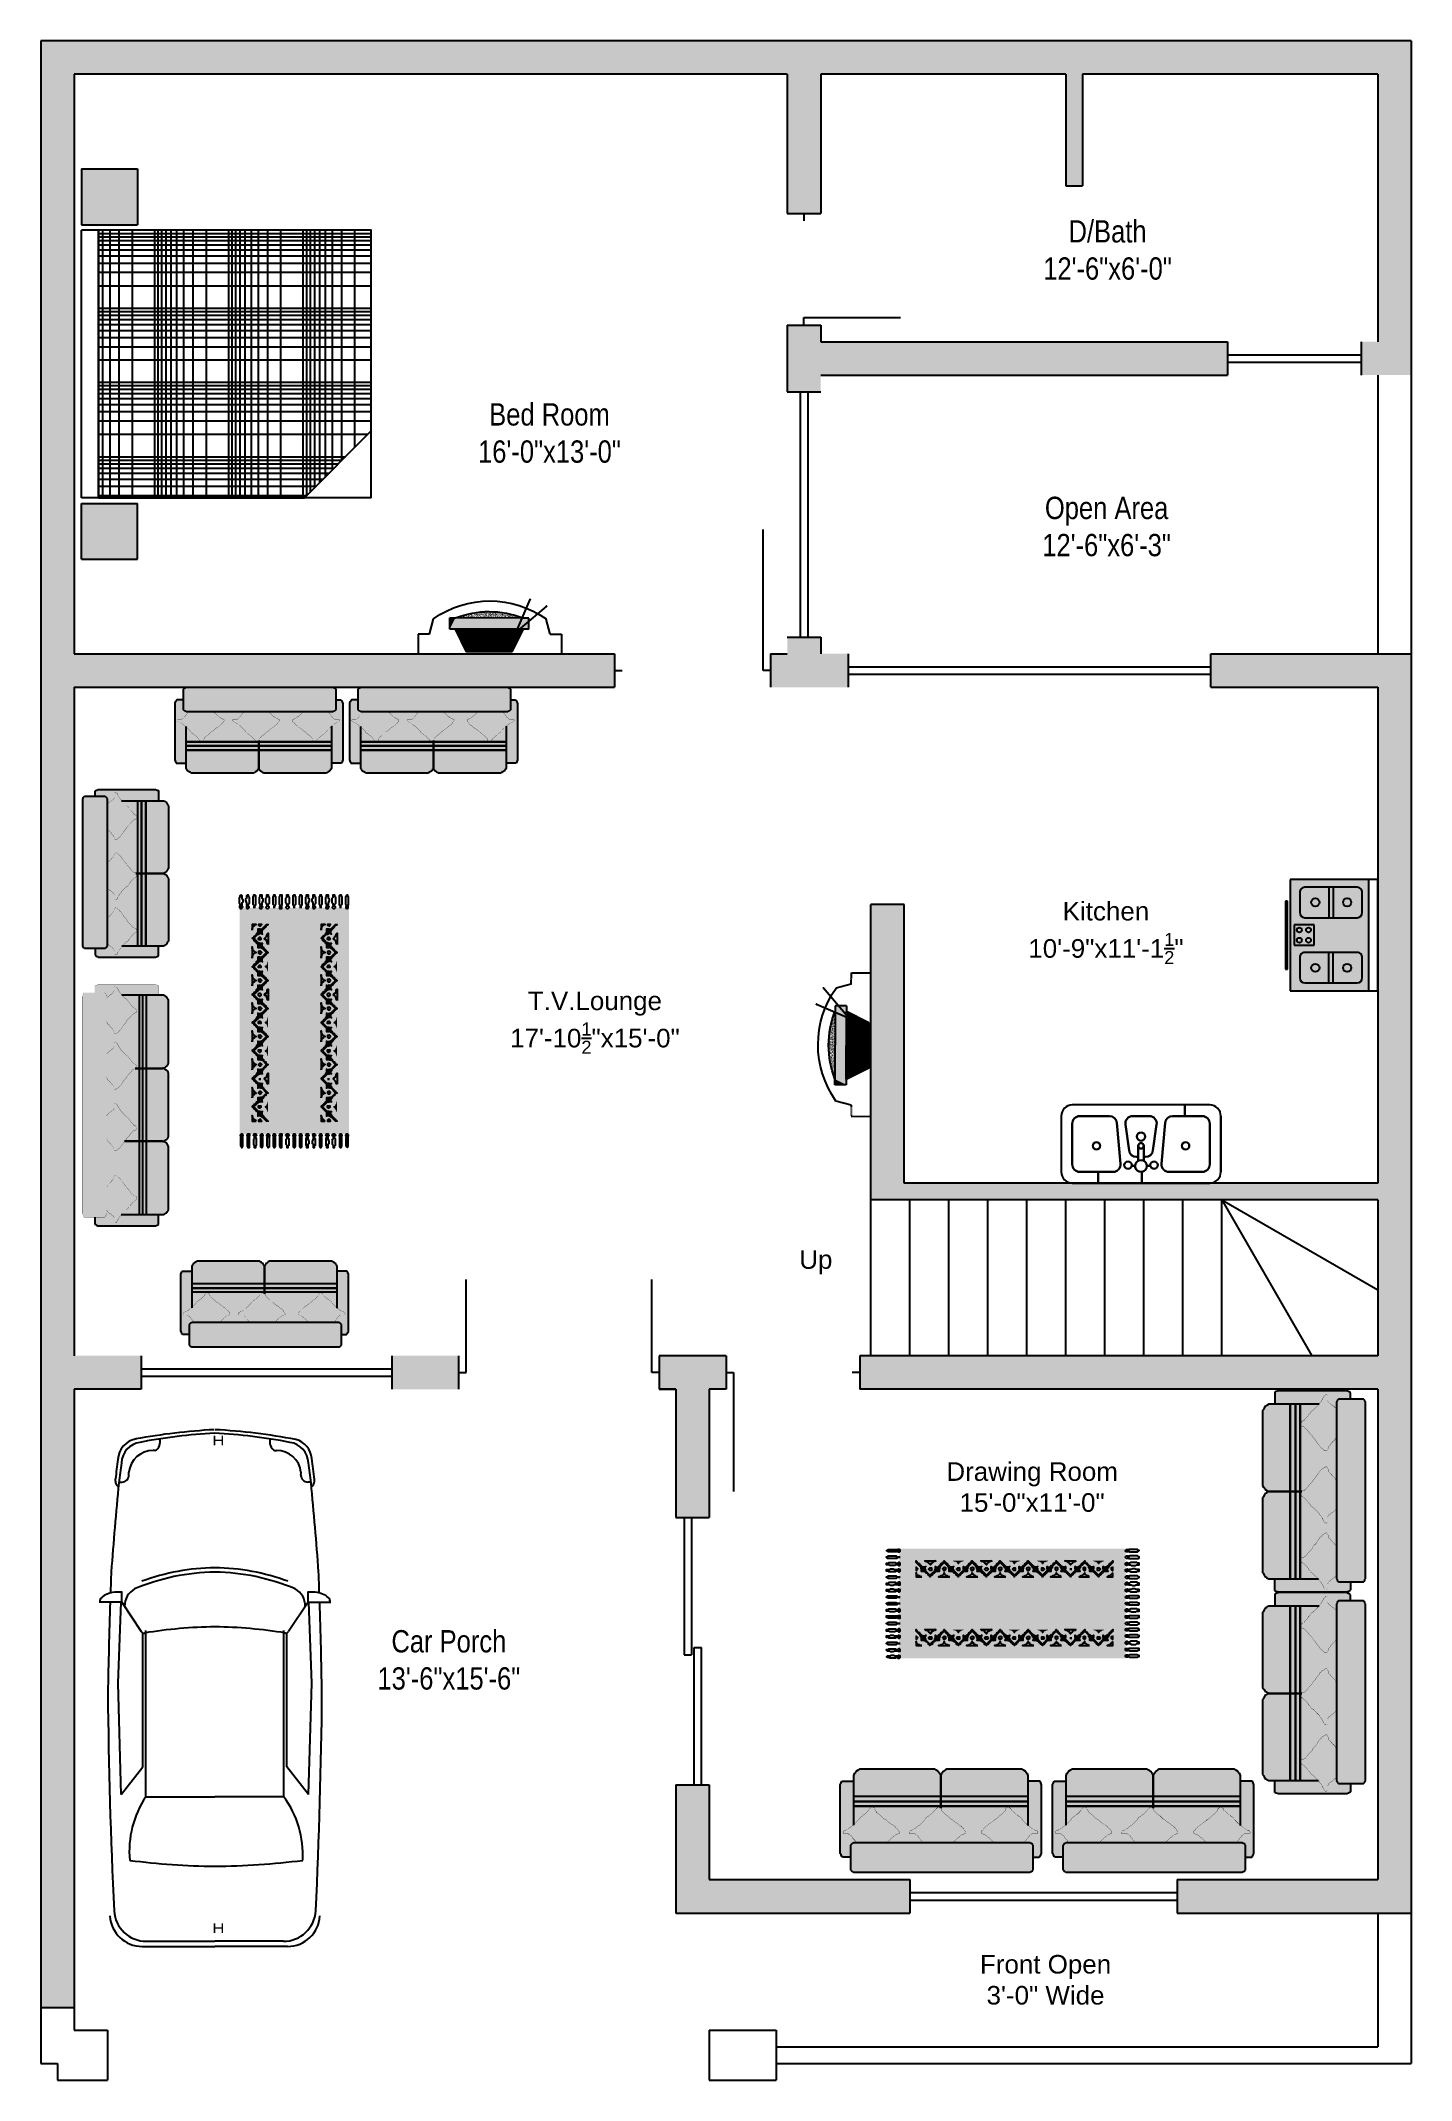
# Model space of a CAD drawing. Extents: x 9 to 378, y 7 to 556.
import ezdxf

# ---------------------------------------------------------------- set-up
doc = ezdxf.new("R2010")
doc.units = 0
doc.header["$MEASUREMENT"] = 0
doc.linetypes.add('HIDDEN', pattern=[0.375, 0.25, -0.125])
doc.layers.get('0').update_dxf_attribs({"linetype": 'CONTINUOUS'})
for name, color, linetype in [('DOORS', 42, 'CONTINUOUS'), ('FURN', 144, 'CONTINUOUS'), ('FURNITURE', 144, 'CONTINUOUS'), ('FURNTIURE', 7, 'CONTINUOUS'), ('HATCH', 7, 'CONTINUOUS'), ('LABELS', 7, 'CONTINUOUS'), ('LINE', 7, 'CONTINUOUS'), ('STAIRS', 7, 'CONTINUOUS'), ('WINDOWS', 140, 'CONTINUOUS')]:
    doc.layers.add(name, color=color, linetype=linetype)
doc.styles.get("Standard").update_dxf_attribs({"font": 'arial.ttf'})
doc.styles.add('TECH', font='technic_.ttf', dxfattribs={"height": 5})

msp = doc.modelspace()

# ---------------------------------------------------------------- texts
at = {"layer": 'LABELS', "char_height": 6, "attachment_point": 2, "style": 'TECH'}
for s, insert in [('D/Bath\\P12\'-6"x6\'-0"', (296.72, 508.07)), ('Bed Room\\P16\'-0"x13\'-0"', (146.46, 458.8)), ('Open Area\\P12\'-6"x6\'-3"', (296.47, 433.63)), ('Car Porch\\P13\'-6"x15\'-6"', (119.37, 128.57))]:
    msp.add_mtext(s, dxfattribs=dict(at, insert=insert))
at = {"layer": 'LABELS', "char_height": 5, "attachment_point": 5}
for s, insert in [('\\A1;Kitchen\\P10\'-9"x11\'-1{\\H0.7x;\\S1/2;}"', (296.29, 316.22)), ('\\A1;T.V.Lounge\\P17\'-10{\\H0.7x;\\S1/2;}"x15\'-0"', (158.7, 292.09)), ('Up', (218.18, 227.57)), ('Drawing Room\\P15\'-0"x11\'-0"', (276.42, 167.05)), ('Front Open\\P3\'-0" Wide', (280.03, 34.43))]:
    msp.add_mtext(s, dxfattribs=dict(at, insert=insert))

# ---------------------------------------------------------------- blocks, each defined once
blk = doc.blocks.new('SOFA_TRIPPLE')
at = {"layer": 'FURNITURE'}
h = blk.add_hatch(color=84, dxfattribs=at)
h.dxf.hatch_style = 1
h.paths.add_polyline_path([(30.88, -7.21), (31.25, -7.21), (31.44, -7.21), (31.81, -7.21), (31.99, -7.03), (32.36, -7.03), (32.55, -6.84), (32.73, -6.84), (32.92, -6.66), (32.92, -6.47), (32.92, -0.74), (32.92, -0.55), (32.73, -0.37), (32.55, -0.37), (32.36, -0.18), (31.99, -0.18), (31.81, 0), (31.44, 0), (30.88, 0), (-30.88, 0), (-31.25, 0), (-31.62, 0), (-31.99, -0.18), (-32.18, -0.18), (-32.36, -0.37), (-32.55, -0.37), (-32.73, -0.55), (-32.73, -0.74), (-32.73, -6.47), (-32.73, -6.66), (-32.55, -6.84), (-32.36, -6.84), (-32.18, -7.03), (-31.99, -7.03), (-31.62, -7.21), (-31.25, -7.21), (-30.88, -7.21)])
h.paths.add_polyline_path([(35.31, -5.36), (35.31, -4.62), (35.12, -4.25), (34.94, -3.88), (34.75, -3.7), (32.92, -3.7), (32.92, -6.47), (32.92, -6.66), (32.73, -6.84), (32.55, -6.84), (32.36, -7.03), (31.99, -7.03), (31.81, -7.21), (31.44, -7.21), (31.25, -7.21), (31.62, -7.4), (31.81, -7.77), (31.99, -7.95), (32.36, -8.32), (32.55, -8.69), (32.92, -9.06), (33.29, -9.25), (33.47, -9.43), (33.66, -9.43), (33.84, -9.43), (34.21, -9.43), (34.4, -9.43), (34.58, -9.43), (34.77, -9.62), (34.77, -9.8), (34.77, -9.99), (34.58, -10.17), (34.4, -10.17), (34.21, -10.36), (34.03, -10.36), (33.84, -10.54), (33.66, -10.54), (33.47, -10.73), (33.1, -10.91), (32.73, -11.28), (32.36, -11.47), (32.18, -11.65), (32.18, -22.38), (34.75, -22.38), (34.94, -22.38), (35.12, -22.01), (35.31, -21.45), (35.31, -20.71)])
h.paths.add_polyline_path([(-31.99, -11.47), (-32.36, -11.28), (-32.73, -10.91), (-33.1, -10.73), (-33.29, -10.54), (-33.47, -10.54), (-33.66, -10.36), (-33.84, -10.36), (-34.03, -10.17), (-34.21, -10.17), (-34.21, -9.99), (-34.4, -9.8), (-34.4, -9.62), (-34.21, -9.43), (-34.03, -9.43), (-33.84, -9.43), (-33.47, -9.43), (-33.29, -9.43), (-32.92, -9.43), (-32.73, -9.25), (-32.36, -9.06), (-32.18, -8.69), (-31.81, -8.32), (-31.62, -7.95), (-31.44, -7.77), (-31.07, -7.4), (-30.7, -7.21), (-30.88, -7.21), (-31.25, -7.21), (-31.62, -7.21), (-31.99, -7.03), (-32.18, -7.03), (-32.36, -6.84), (-32.55, -6.84), (-32.73, -6.66), (-32.73, -6.47), (-32.73, -3.7), (-34.77, -3.7), (-34.95, -3.88), (-35.14, -4.25), (-35.32, -4.62), (-35.32, -5.36), (-35.32, -20.71), (-35.32, -21.45), (-35.14, -22.01), (-34.95, -22.38), (-34.77, -22.38), (-31.99, -22.38)])
h = blk.add_hatch(color=52, dxfattribs=at)
h.dxf.hatch_style = 1
h.paths.add_polyline_path([(-24.23, -13.13), (-23.86, -12.95), (-23.49, -12.58), (-22.93, -12.21), (-22.38, -11.84), (-22.19, -11.65), (-22.01, -11.47), (-21.64, -11.28), (-21.27, -10.91), (-21.08, -10.73), (-20.9, -10.36), (-20.71, -10.17), (-20.53, -9.8), (-20.53, -9.62), (-20.71, -9.43), (-20.9, -9.43), (-21.08, -9.25), (-21.45, -9.25), (-21.64, -9.06), (-21.82, -9.06), (-22.01, -8.69), (-22.38, -8.51), (-22.75, -8.14), (-22.93, -7.95), (-23.3, -7.58), (-23.67, -7.4), (-24.04, -7.21), (-24.41, -7.21), (-30.33, -7.21), (-30.7, -7.21), (-31.07, -7.4), (-31.44, -7.77), (-31.62, -7.95), (-31.81, -8.32), (-32.18, -8.69), (-32.36, -9.06), (-32.73, -9.25), (-32.92, -9.43), (-33.29, -9.43), (-33.47, -9.43), (-33.84, -9.43), (-34.03, -9.43), (-34.21, -9.43), (-34.4, -9.62), (-34.4, -9.8), (-34.21, -9.99), (-34.21, -10.17), (-34.03, -10.17), (-33.84, -10.36), (-33.66, -10.36), (-33.47, -10.54), (-33.29, -10.54), (-33.1, -10.73), (-32.73, -10.91), (-32.36, -11.28), (-31.99, -11.47), (-31.62, -11.84), (-31.25, -12.21), (-30.88, -12.58), (-30.51, -12.95), (-30.33, -13.32), (-30.14, -13.5), (-29.77, -13.69), (-29.41, -14.06), (-29.04, -14.24), (-28.67, -14.61), (-28.3, -14.98), (-28.11, -15.16), (-27.93, -15.53), (-27.74, -15.53), (-27.74, -15.72), (-27.56, -15.9), (-27.37, -15.9), (-27.37, -16.09), (-27.19, -16.09), (-27, -15.9), (-26.82, -15.9), (-26.63, -15.72), (-26.45, -15.53), (-26.45, -15.16), (-26.26, -14.98), (-26.08, -14.8), (-26.08, -14.61), (-25.52, -14.24), (-24.97, -13.87), (-24.6, -13.5)])
h.paths.add_polyline_path([(-3.33, -12.95), (-2.96, -12.58), (-2.59, -12.21), (-2.22, -11.84), (-1.85, -11.47), (-1.48, -11.28), (-1.11, -10.91), (-0.74, -10.73), (-0.55, -10.54), (-0.37, -10.54), (-0.18, -10.36), (0, -10.36), (0.18, -10.17), (0.37, -10.17), (0.37, -9.99), (0.55, -9.8), (0.55, -9.62), (0.37, -9.43), (0.18, -9.43), (0, -9.43), (-0.37, -9.43), (-0.55, -9.43), (-0.92, -9.43), (-1.11, -9.25), (-1.48, -9.06), (-1.66, -8.69), (-2.03, -8.32), (-2.22, -7.95), (-2.4, -7.77), (-2.77, -7.4), (-3.14, -7.21), (-3.51, -7.21), (-9.62, -7.21), (-9.8, -7.21), (-10.17, -7.4), (-10.54, -7.58), (-10.91, -7.95), (-11.1, -8.14), (-11.47, -8.51), (-11.84, -8.69), (-12.02, -9.06), (-12.21, -9.06), (-12.39, -9.25), (-12.76, -9.25), (-12.95, -9.43), (-13.13, -9.43), (-13.32, -9.62), (-13.32, -9.8), (-13.13, -10.17), (-12.95, -10.36), (-12.76, -10.73), (-12.58, -10.91), (-12.21, -11.28), (-11.84, -11.47), (-11.65, -11.65), (-11.47, -11.84), (-10.91, -12.21), (-10.36, -12.58), (-9.99, -12.95), (-9.62, -13.13), (-9.25, -13.5), (-8.88, -13.87), (-8.32, -14.24), (-7.95, -14.61), (-7.77, -14.8), (-7.58, -14.98), (-7.4, -15.16), (-7.4, -15.53), (-7.21, -15.72), (-7.03, -15.9), (-6.66, -16.09), (-6.47, -16.09), (-6.47, -15.9), (-6.29, -15.9), (-6.29, -15.72), (-6.1, -15.72), (-6.1, -15.53), (-5.92, -15.53), (-5.92, -15.16), (-5.55, -14.98), (-5.18, -14.61), (-4.81, -14.24), (-4.44, -14.06), (-4.07, -13.69), (-3.7, -13.5), (-3.51, -13.32)])
h.paths.add_polyline_path([(8.88, -13.5), (9.25, -13.87), (9.62, -14.24), (10.17, -14.61), (10.36, -14.8), (10.36, -14.98), (10.54, -15.16), (10.73, -15.53), (10.73, -15.72), (10.91, -15.9), (11.1, -15.9), (11.28, -16.09), (11.47, -16.09), (11.47, -15.9), (11.65, -15.9), (11.84, -15.72), (12.02, -15.53), (12.21, -15.16), (12.39, -14.98), (12.76, -14.61), (13.13, -14.24), (13.5, -14.06), (13.87, -13.69), (14.24, -13.5), (14.43, -13.32), (14.61, -12.95), (14.98, -12.58), (15.35, -12.21), (15.72, -11.84), (16.09, -11.47), (16.46, -11.28), (16.83, -10.91), (17.2, -10.73), (17.38, -10.54), (17.57, -10.54), (17.75, -10.36), (17.94, -10.36), (18.12, -10.17), (18.31, -10.17), (18.31, -9.99), (18.49, -9.8), (18.49, -9.62), (18.31, -9.43), (18.12, -9.43), (17.94, -9.43), (17.57, -9.43), (17.38, -9.43), (17.2, -9.43), (17.01, -9.25), (16.64, -9.06), (16.27, -8.69), (16.09, -8.32), (15.72, -7.95), (15.53, -7.77), (15.16, -7.4), (14.98, -7.21), (14.43, -7.21), (8.51, -7.21), (8.14, -7.21), (7.77, -7.4), (7.4, -7.58), (7.03, -7.95), (6.84, -8.14), (6.47, -8.51), (6.1, -8.69), (5.92, -9.06), (5.73, -9.06), (5.55, -9.25), (5.18, -9.25), (4.99, -9.43), (4.81, -9.43), (4.62, -9.62), (4.62, -9.8), (4.81, -10.17), (4.99, -10.36), (5.18, -10.73), (5.55, -10.91), (5.73, -11.28), (6.1, -11.47), (6.29, -11.65), (6.66, -11.84), (7.21, -12.21), (7.58, -12.58), (7.95, -12.95), (8.32, -13.13)])
h.paths.add_polyline_path([(25.15, -13.5), (25.52, -13.87), (25.89, -14.24), (26.45, -14.61), (26.63, -14.8), (26.63, -14.98), (26.82, -15.16), (27, -15.53), (27, -15.72), (27.19, -15.9), (27.37, -15.9), (27.56, -16.09), (27.74, -16.09), (27.93, -15.9), (28.11, -15.72), (28.3, -15.53), (28.48, -15.16), (28.67, -14.98), (29.04, -14.61), (29.41, -14.24), (29.77, -14.06), (30.14, -13.69), (30.51, -13.5), (30.7, -13.32), (31.07, -12.95), (31.25, -12.58), (31.62, -12.21), (31.99, -11.84), (32.36, -11.47), (32.73, -11.28), (33.1, -10.91), (33.47, -10.73), (33.66, -10.54), (33.84, -10.54), (34.03, -10.36), (34.21, -10.36), (34.4, -10.17), (34.58, -10.17), (34.77, -9.99), (34.77, -9.8), (34.77, -9.62), (34.58, -9.43), (34.4, -9.43), (34.21, -9.43), (33.84, -9.43), (33.66, -9.43), (33.47, -9.43), (33.29, -9.25), (32.92, -9.06), (32.55, -8.69), (32.36, -8.32), (31.99, -7.95), (31.81, -7.77), (31.62, -7.4), (31.25, -7.21), (30.7, -7.21), (24.78, -7.21), (24.41, -7.21), (24.04, -7.4), (23.67, -7.58), (23.49, -7.95), (23.12, -8.14), (22.75, -8.51), (22.56, -8.69), (22.19, -9.06), (22.01, -9.06), (21.82, -9.25), (21.64, -9.25), (21.27, -9.43), (21.08, -9.43), (21.08, -9.62), (20.9, -9.62), (20.9, -9.8), (21.08, -10.17), (21.27, -10.36), (21.45, -10.73), (21.82, -10.91), (22.01, -11.28), (22.38, -11.47), (22.56, -11.65), (22.93, -11.84), (23.49, -12.21), (23.86, -12.58), (24.41, -12.95), (24.78, -13.13)])
h = blk.add_hatch(color=84, dxfattribs=at)
h.dxf.hatch_style = 1
h.paths.add_polyline_path([(-10.54, -16.79), (-10.54, -12.45), (-10.91, -12.21), (-11.47, -11.84), (-11.65, -11.65), (-11.84, -11.47), (-12.21, -11.28), (-12.58, -10.91), (-12.76, -10.73), (-12.95, -10.36), (-13.13, -10.17), (-13.32, -9.8), (-13.32, -9.62), (-13.13, -9.43), (-12.95, -9.43), (-12.76, -9.25), (-12.39, -9.25), (-12.21, -9.06), (-12.02, -9.06), (-11.84, -8.69), (-11.47, -8.51), (-11.1, -8.14), (-10.91, -7.95), (-10.54, -7.58), (-10.17, -7.4), (-9.8, -7.21), (-24.04, -7.21), (-23.67, -7.4), (-23.3, -7.58), (-22.93, -7.95), (-22.75, -8.14), (-22.38, -8.51), (-22.01, -8.69), (-21.82, -9.06), (-21.64, -9.06), (-21.45, -9.25), (-21.08, -9.25), (-20.9, -9.43), (-20.71, -9.43), (-20.53, -9.62), (-20.53, -9.8), (-20.71, -10.17), (-20.9, -10.36), (-21.08, -10.73), (-21.27, -10.91), (-21.64, -11.28), (-22.01, -11.47), (-22.19, -11.65), (-22.38, -11.84), (-22.93, -12.21), (-23.49, -12.58), (-23.86, -12.95), (-24.23, -13.13), (-24.6, -13.5), (-24.97, -13.87), (-25.52, -14.24), (-26.08, -14.61), (-26.08, -14.8), (-26.26, -14.98), (-26.45, -15.16), (-26.45, -15.53), (-26.63, -15.72), (-26.82, -15.9), (-27, -15.9), (-27.19, -16.09), (-27.37, -16.09), (-27.37, -15.9), (-27.56, -15.9), (-27.74, -15.72), (-27.74, -15.53), (-27.93, -15.53), (-28.11, -15.16), (-28.3, -14.98), (-28.67, -14.61), (-29.04, -14.24), (-29.41, -14.06), (-29.77, -13.69), (-30.14, -13.5), (-30.33, -13.32), (-30.51, -12.95), (-30.88, -12.58), (-31.25, -12.21), (-31.62, -11.84), (-31.99, -11.47), (-31.99, -16.79)])
h.paths.add_polyline_path([(10.73, -16.79), (10.73, -15.53), (10.54, -15.16), (10.36, -14.98), (10.36, -14.8), (10.17, -14.61), (9.62, -14.24), (9.25, -13.87), (8.88, -13.5), (8.32, -13.13), (7.95, -12.95), (7.58, -12.58), (7.21, -12.21), (6.66, -11.84), (6.29, -11.65), (6.1, -11.47), (5.73, -11.28), (5.55, -10.91), (5.18, -10.73), (4.99, -10.36), (4.81, -10.17), (4.62, -9.8), (4.62, -9.62), (4.81, -9.43), (4.99, -9.43), (5.18, -9.25), (5.55, -9.25), (5.73, -9.06), (5.92, -9.06), (6.1, -8.69), (6.47, -8.51), (6.84, -8.14), (7.03, -7.95), (7.4, -7.58), (7.77, -7.4), (8.14, -7.21), (-3.14, -7.21), (-2.77, -7.4), (-2.4, -7.77), (-2.22, -7.95), (-2.03, -8.32), (-1.66, -8.69), (-1.48, -9.06), (-1.11, -9.25), (-0.92, -9.43), (-0.55, -9.43), (-0.37, -9.43), (0, -9.43), (0.18, -9.43), (0.37, -9.43), (0.55, -9.62), (0.55, -9.8), (0.37, -9.99), (0.37, -10.17), (0.18, -10.17), (0, -10.36), (-0.18, -10.36), (-0.37, -10.54), (-0.55, -10.54), (-0.74, -10.73), (-1.11, -10.91), (-1.48, -11.28), (-1.85, -11.47), (-2.22, -11.84), (-2.59, -12.21), (-2.96, -12.58), (-3.33, -12.95), (-3.51, -13.32), (-3.7, -13.5), (-4.07, -13.69), (-4.44, -14.06), (-4.81, -14.24), (-5.18, -14.61), (-5.55, -14.98), (-5.92, -15.16), (-5.92, -15.53), (-6.1, -15.53), (-6.1, -15.72), (-6.29, -15.72), (-6.29, -15.9), (-6.47, -15.9), (-6.47, -16.09), (-6.66, -16.09), (-7.03, -15.9), (-7.21, -15.72), (-7.4, -15.53), (-7.4, -15.16), (-7.58, -14.98), (-7.77, -14.8), (-7.95, -14.61), (-8.32, -14.24), (-8.88, -13.87), (-9.25, -13.5), (-9.62, -13.13), (-9.99, -12.95), (-10.36, -12.58), (-10.54, -12.45), (-10.54, -16.79)])
h.paths.add_polyline_path([(32.18, -16.79), (32.18, -11.65), (31.99, -11.84), (31.62, -12.21), (31.25, -12.58), (31.07, -12.95), (30.7, -13.32), (30.51, -13.5), (30.14, -13.69), (29.77, -14.06), (29.41, -14.24), (29.04, -14.61), (28.67, -14.98), (28.48, -15.16), (28.3, -15.53), (28.11, -15.72), (27.93, -15.9), (27.74, -16.09), (27.56, -16.09), (27.37, -15.9), (27.19, -15.9), (27, -15.72), (27, -15.53), (26.82, -15.16), (26.63, -14.98), (26.63, -14.8), (26.45, -14.61), (25.89, -14.24), (25.52, -13.87), (25.15, -13.5), (24.78, -13.13), (24.41, -12.95), (23.86, -12.58), (23.49, -12.21), (22.93, -11.84), (22.56, -11.65), (22.38, -11.47), (22.01, -11.28), (21.82, -10.91), (21.45, -10.73), (21.27, -10.36), (21.08, -10.17), (20.9, -9.8), (20.9, -9.62), (21.08, -9.62), (21.08, -9.43), (21.27, -9.43), (21.64, -9.25), (21.82, -9.25), (22.01, -9.06), (22.19, -9.06), (22.56, -8.69), (22.75, -8.51), (23.12, -8.14), (23.49, -7.95), (23.67, -7.58), (24.04, -7.4), (24.41, -7.21), (14.98, -7.21), (15.16, -7.4), (15.53, -7.77), (15.72, -7.95), (16.09, -8.32), (16.27, -8.69), (16.64, -9.06), (17.01, -9.25), (17.2, -9.43), (17.38, -9.43), (17.57, -9.43), (17.94, -9.43), (18.12, -9.43), (18.31, -9.43), (18.49, -9.62), (18.49, -9.8), (18.31, -9.99), (18.31, -10.17), (18.12, -10.17), (17.94, -10.36), (17.75, -10.36), (17.57, -10.54), (17.38, -10.54), (17.2, -10.73), (16.83, -10.91), (16.46, -11.28), (16.09, -11.47), (15.72, -11.84), (15.35, -12.21), (14.98, -12.58), (14.61, -12.95), (14.43, -13.32), (14.24, -13.5), (13.87, -13.69), (13.5, -14.06), (13.13, -14.24), (12.76, -14.61), (12.39, -14.98), (12.21, -15.16), (12.02, -15.53), (11.84, -15.72), (11.65, -15.9), (11.47, -15.9), (11.47, -16.09), (11.28, -16.09), (11.1, -15.9), (10.91, -15.9), (10.73, -15.72), (10.73, -16.79)])
h.paths.add_polyline_path([(10.73, -18.87), (10.73, -23.49), (10.91, -23.86), (10.91, -24.23), (11.1, -24.41), (11.47, -24.78), (11.65, -24.97), (12.02, -25.15), (12.39, -25.34), (12.76, -25.34), (30.14, -25.34), (30.7, -25.34), (31.07, -25.15), (31.25, -24.97), (31.62, -24.78), (31.81, -24.41), (31.99, -24.23), (32.18, -23.86), (32.18, -23.49), (32.18, -18.87)])
h.paths.add_polyline_path([(10.73, -18.87), (-10.54, -18.87), (-10.54, -23.49), (-10.54, -23.86), (-10.36, -24.23), (-10.17, -24.41), (-9.99, -24.78), (-9.8, -24.97), (-9.43, -25.15), (-9.06, -25.34), (-8.69, -25.34), (8.88, -25.34), (9.25, -25.34), (9.62, -25.15), (9.99, -24.97), (10.17, -24.78), (10.36, -24.41), (10.54, -24.23), (10.73, -23.86), (10.73, -23.49)])
h.paths.add_polyline_path([(-12.58, -25.34), (-12.21, -25.34), (-11.84, -25.15), (-11.47, -24.97), (-11.1, -24.78), (-10.91, -24.41), (-10.73, -24.23), (-10.73, -23.86), (-10.54, -23.49), (-10.54, -18.87), (-31.99, -18.87), (-31.99, -23.49), (-31.99, -23.86), (-31.81, -24.23), (-31.62, -24.41), (-31.44, -24.78), (-31.07, -24.97), (-30.88, -25.15), (-30.51, -25.34), (-29.96, -25.34)])
h.paths.add_polyline_path([(-10.54, -18.81), (-10.54, -17.8), (-31.99, -17.8), (-31.99, -18.81)])
h.paths.add_polyline_path([(10.73, -17.74), (10.73, -16.85), (-10.54, -16.85), (-10.54, -17.74)])
h.paths.add_polyline_path([(10.73, -18.81), (10.73, -17.8), (-10.54, -17.8), (-10.54, -18.81)])
h.paths.add_polyline_path([(32.18, -18.81), (32.18, -17.8), (10.73, -17.8), (10.73, -18.81)])
h.paths.add_polyline_path([(32.18, -17.74), (32.18, -16.85), (10.73, -16.85), (10.73, -17.74)])
h.paths.add_polyline_path([(-10.54, -17.74), (-10.54, -16.85), (-31.99, -16.85), (-31.99, -17.74)])
at = {"layer": 'FURNITURE', "color": 7}
for p, q in [((-35.14, -4.25), (-35.32, -4.62)), ((-35.32, -4.62), (-35.32, -5.36)), ((-35.32, -5.36), (-35.32, -20.71)), ((-34.95, -3.88), (-35.14, -4.25)), ((-34.77, -3.7), (-34.95, -3.88)), ((-32.73, -3.7), (-34.77, -3.7)), ((-31.99, -11.47), (-31.99, -23.49)), ((32.18, -23.49), (32.18, -11.65)), ((-31.99, -16.79), (32.18, -16.79)), ((-31.99, -16.85), (32.18, -16.85)), ((-31.99, -17.74), (32.18, -17.74)), ((-31.99, -17.8), (32.18, -17.8)), ((-10.54, -23.49), (-10.54, -12.45)), ((-10.54, -12.45), (-10.54, -23.49)), ((10.73, -15.53), (10.73, -23.49)), ((10.73, -23.49), (10.73, -15.53)), ((-35.32, -20.71), (-35.32, -21.45)), ((-35.32, -21.45), (-35.14, -22.01)), ((-35.14, -22.01), (-34.95, -22.38)), ((-34.95, -22.38), (-34.77, -22.38)), ((-34.77, -22.38), (-31.99, -22.38)), ((-31.99, -18.81), (32.18, -18.81)), ((-31.99, -18.87), (32.18, -18.87)), ((-31.99, -23.49), (-31.99, -23.86)), ((-31.99, -23.86), (-31.81, -24.23)), ((-10.73, -23.86), (-10.54, -23.49)), ((-10.73, -24.23), (-10.73, -23.86)), ((-10.54, -23.49), (-10.54, -23.86)), ((-10.54, -23.86), (-10.36, -24.23)), ((10.54, -24.23), (10.73, -23.86)), ((10.73, -23.49), (10.91, -23.86)), ((10.73, -23.86), (10.73, -23.49)), ((10.91, -23.86), (10.91, -24.23)), ((31.99, -24.23), (32.18, -23.86)), ((32.18, -23.86), (32.18, -23.49)), ((-31.81, -24.23), (-31.62, -24.41)), ((-31.62, -24.41), (-31.44, -24.78)), ((-31.44, -24.78), (-31.07, -24.97)), ((-31.07, -24.97), (-30.88, -25.15)), ((-30.88, -25.15), (-30.51, -25.34)), ((-30.51, -25.34), (-29.96, -25.34)), ((-29.96, -25.34), (-12.58, -25.34)), ((-12.58, -25.34), (-12.21, -25.34)), ((-12.21, -25.34), (-11.84, -25.15)), ((-11.84, -25.15), (-11.47, -24.97)), ((-11.47, -24.97), (-11.1, -24.78)), ((-11.1, -24.78), (-10.91, -24.41)), ((-10.91, -24.41), (-10.73, -24.23)), ((-10.36, -24.23), (-10.17, -24.41)), ((-10.17, -24.41), (-9.99, -24.78)), ((-9.99, -24.78), (-9.8, -24.97)), ((-9.8, -24.97), (-9.43, -25.15)), ((-9.43, -25.15), (-9.06, -25.34)), ((-9.06, -25.34), (-8.69, -25.34)), ((-8.69, -25.34), (8.88, -25.34)), ((8.88, -25.34), (9.25, -25.34)), ((9.25, -25.34), (9.62, -25.15)), ((9.62, -25.15), (9.99, -24.97)), ((9.99, -24.97), (10.17, -24.78)), ((10.17, -24.78), (10.36, -24.41)), ((10.36, -24.41), (10.54, -24.23)), ((10.91, -24.23), (11.1, -24.41)), ((11.1, -24.41), (11.47, -24.78)), ((11.47, -24.78), (11.65, -24.97)), ((11.65, -24.97), (12.02, -25.15)), ((12.02, -25.15), (12.39, -25.34)), ((12.39, -25.34), (12.76, -25.34)), ((12.76, -25.34), (30.14, -25.34)), ((30.14, -25.34), (30.7, -25.34)), ((30.7, -25.34), (31.07, -25.15)), ((31.07, -25.15), (31.25, -24.97)), ((31.25, -24.97), (31.62, -24.78)), ((31.62, -24.78), (31.81, -24.41)), ((31.81, -24.41), (31.99, -24.23))]:
    blk.add_line(p, q, dxfattribs=at)
at = {"layer": 'FURNITURE', "color": 7, "const_width": 0.0625}
for points in [[(30.88, 0), (-30.88, 0), (-31.25, 0), (-31.62, 0), (-31.99, -0.18), (-32.18, -0.18), (-32.36, -0.37), (-32.55, -0.37), (-32.73, -0.55), (-32.73, -0.74), (-32.73, -6.47), (-32.73, -6.66), (-32.55, -6.84), (-32.36, -6.84), (-32.18, -7.03), (-31.99, -7.03), (-31.62, -7.21), (-31.25, -7.21), (-30.88, -7.21), (30.88, -7.21), (31.44, -7.21), (31.81, -7.21), (31.99, -7.03), (32.36, -7.03), (32.55, -6.84), (32.73, -6.84), (32.92, -6.66), (32.92, -6.47), (32.92, -0.74), (32.92, -0.55), (32.73, -0.37), (32.55, -0.37), (32.36, -0.18), (31.99, -0.18), (31.81, 0), (31.44, 0), (30.88, 0)], [(35.31, -5.36), (35.31, -20.71), (35.31, -21.45), (35.12, -22.01), (34.94, -22.38), (34.75, -22.38), (32.18, -22.38)], [(32.92, -3.7), (34.75, -3.7), (34.94, -3.88), (35.12, -4.25), (35.31, -4.62), (35.31, -5.36)], [(-27.93, -15.53), (-28.11, -15.16), (-28.3, -14.98), (-28.67, -14.61), (-29.04, -14.24), (-29.41, -14.06), (-29.77, -13.69), (-30.14, -13.5), (-30.33, -13.32), (-30.51, -12.95), (-30.88, -12.58), (-31.25, -12.21), (-31.62, -11.84), (-31.99, -11.47), (-32.36, -11.28), (-32.73, -10.91), (-33.1, -10.73), (-33.29, -10.54), (-33.47, -10.54), (-33.66, -10.36), (-33.84, -10.36), (-34.03, -10.17), (-34.21, -10.17), (-34.21, -9.99), (-34.4, -9.8), (-34.4, -9.62), (-34.21, -9.43), (-34.03, -9.43), (-33.84, -9.43), (-33.47, -9.43), (-33.29, -9.43), (-32.92, -9.43), (-32.73, -9.25), (-32.36, -9.06), (-32.18, -8.69), (-31.81, -8.32), (-31.62, -7.95), (-31.44, -7.77), (-31.07, -7.4), (-30.7, -7.21), (-30.33, -7.21), (-24.41, -7.21), (-24.04, -7.21), (-23.67, -7.4), (-23.3, -7.58), (-22.93, -7.95), (-22.75, -8.14), (-22.38, -8.51), (-22.01, -8.69), (-21.82, -9.06), (-21.64, -9.06), (-21.45, -9.25), (-21.08, -9.25), (-20.9, -9.43), (-20.71, -9.43), (-20.53, -9.62), (-20.53, -9.62), (-20.53, -9.8), (-20.71, -10.17), (-20.9, -10.36), (-21.08, -10.73), (-21.27, -10.91), (-21.64, -11.28), (-22.01, -11.47), (-22.19, -11.65), (-22.38, -11.84), (-22.93, -12.21), (-23.49, -12.58), (-23.86, -12.95), (-24.23, -13.13), (-24.6, -13.5), (-24.97, -13.87), (-25.52, -14.24), (-26.08, -14.61), (-26.08, -14.8), (-26.26, -14.98), (-26.45, -15.16), (-26.45, -15.53), (-26.63, -15.72), (-26.82, -15.9), (-27, -15.9), (-27.19, -16.09), (-27.19, -16.09), (-27.37, -16.09), (-27.37, -15.9), (-27.56, -15.9), (-27.74, -15.72), (-27.74, -15.72), (-27.74, -15.53), (-27.93, -15.53)], [(-5.92, -15.53), (-5.92, -15.16), (-5.55, -14.98), (-5.18, -14.61), (-4.81, -14.24), (-4.44, -14.06), (-4.07, -13.69), (-3.7, -13.5), (-3.51, -13.32), (-3.33, -12.95), (-2.96, -12.58), (-2.59, -12.21), (-2.22, -11.84), (-1.85, -11.47), (-1.48, -11.28), (-1.11, -10.91), (-0.74, -10.73), (-0.55, -10.54), (-0.37, -10.54), (-0.18, -10.36), (0, -10.36), (0.18, -10.17), (0.37, -10.17), (0.37, -9.99), (0.55, -9.8), (0.55, -9.62), (0.37, -9.43), (0.18, -9.43), (0, -9.43), (-0.37, -9.43), (-0.55, -9.43), (-0.92, -9.43), (-1.11, -9.25), (-1.48, -9.06), (-1.66, -8.69), (-2.03, -8.32), (-2.22, -7.95), (-2.4, -7.77), (-2.77, -7.4), (-3.14, -7.21), (-3.51, -7.21), (-9.62, -7.21), (-9.8, -7.21), (-10.17, -7.4), (-10.54, -7.58), (-10.91, -7.95), (-11.1, -8.14), (-11.47, -8.51), (-11.84, -8.69), (-12.02, -9.06), (-12.21, -9.06), (-12.39, -9.25), (-12.76, -9.25), (-12.95, -9.43), (-13.13, -9.43), (-13.32, -9.62), (-13.32, -9.62), (-13.32, -9.8), (-13.13, -10.17), (-12.95, -10.36), (-12.76, -10.73), (-12.58, -10.91), (-12.21, -11.28), (-11.84, -11.47), (-11.65, -11.65), (-11.47, -11.84), (-10.91, -12.21), (-10.36, -12.58), (-9.99, -12.95), (-9.62, -13.13), (-9.25, -13.5), (-8.88, -13.87), (-8.32, -14.24), (-7.95, -14.61), (-7.77, -14.8), (-7.58, -14.98), (-7.4, -15.16), (-7.4, -15.53), (-7.21, -15.72), (-7.03, -15.9), (-7.03, -15.9), (-6.66, -16.09), (-6.66, -16.09), (-6.47, -16.09), (-6.47, -15.9), (-6.29, -15.9), (-6.29, -15.72), (-6.1, -15.72), (-6.1, -15.53), (-5.92, -15.53)], [(12.02, -15.53), (12.21, -15.16), (12.39, -14.98), (12.76, -14.61), (13.13, -14.24), (13.5, -14.06), (13.87, -13.69), (14.24, -13.5), (14.43, -13.32), (14.61, -12.95), (14.98, -12.58), (15.35, -12.21), (15.72, -11.84), (16.09, -11.47), (16.46, -11.28), (16.83, -10.91), (17.2, -10.73), (17.38, -10.54), (17.57, -10.54), (17.75, -10.36), (17.94, -10.36), (18.12, -10.17), (18.31, -10.17), (18.31, -9.99), (18.49, -9.8), (18.49, -9.62), (18.31, -9.43), (18.12, -9.43), (17.94, -9.43), (17.57, -9.43), (17.38, -9.43), (17.2, -9.43), (17.01, -9.25), (16.64, -9.06), (16.27, -8.69), (16.09, -8.32), (15.72, -7.95), (15.53, -7.77), (15.16, -7.4), (14.98, -7.21), (14.43, -7.21), (8.51, -7.21), (8.14, -7.21), (7.77, -7.4), (7.4, -7.58), (7.03, -7.95), (6.84, -8.14), (6.47, -8.51), (6.1, -8.69), (5.92, -9.06), (5.73, -9.06), (5.55, -9.25), (5.18, -9.25), (4.99, -9.43), (4.81, -9.43), (4.62, -9.62), (4.62, -9.62), (4.62, -9.8), (4.81, -10.17), (4.99, -10.36), (5.18, -10.73), (5.55, -10.91), (5.73, -11.28), (6.1, -11.47), (6.29, -11.65), (6.66, -11.84), (7.21, -12.21), (7.58, -12.58), (7.95, -12.95), (8.32, -13.13), (8.88, -13.5), (9.25, -13.87), (9.62, -14.24), (10.17, -14.61), (10.36, -14.8), (10.36, -14.98), (10.54, -15.16), (10.73, -15.53), (10.73, -15.72), (10.91, -15.9), (11.1, -15.9), (11.28, -16.09), (11.28, -16.09), (11.47, -16.09), (11.47, -15.9), (11.65, -15.9), (11.84, -15.72), (11.84, -15.72), (12.02, -15.53), (12.02, -15.53)], [(28.3, -15.53), (28.48, -15.16), (28.67, -14.98), (29.04, -14.61), (29.41, -14.24), (29.77, -14.06), (30.14, -13.69), (30.51, -13.5), (30.7, -13.32), (31.07, -12.95), (31.25, -12.58), (31.62, -12.21), (31.99, -11.84), (32.36, -11.47), (32.73, -11.28), (33.1, -10.91), (33.47, -10.73), (33.66, -10.54), (33.84, -10.54), (34.03, -10.36), (34.21, -10.36), (34.4, -10.17), (34.58, -10.17), (34.77, -9.99), (34.77, -9.8), (34.77, -9.62), (34.58, -9.43), (34.4, -9.43), (34.21, -9.43), (33.84, -9.43), (33.66, -9.43), (33.47, -9.43), (33.29, -9.25), (32.92, -9.06), (32.55, -8.69), (32.36, -8.32), (31.99, -7.95), (31.81, -7.77), (31.62, -7.4), (31.25, -7.21), (30.7, -7.21), (24.78, -7.21), (24.41, -7.21), (24.04, -7.4), (23.67, -7.58), (23.49, -7.95), (23.12, -8.14), (22.75, -8.51), (22.56, -8.69), (22.19, -9.06), (22.01, -9.06), (21.82, -9.25), (21.64, -9.25), (21.27, -9.43), (21.08, -9.43), (21.08, -9.62), (20.9, -9.62), (20.9, -9.8), (21.08, -10.17), (21.27, -10.36), (21.45, -10.73), (21.82, -10.91), (22.01, -11.28), (22.38, -11.47), (22.56, -11.65), (22.93, -11.84), (23.49, -12.21), (23.86, -12.58), (24.41, -12.95), (24.78, -13.13), (25.15, -13.5), (25.52, -13.87), (25.89, -14.24), (26.45, -14.61), (26.63, -14.8), (26.63, -14.98), (26.82, -15.16), (27, -15.53), (27, -15.72), (27.19, -15.9), (27.37, -15.9), (27.56, -16.09), (27.74, -16.09), (27.74, -16.09), (27.93, -15.9), (27.93, -15.9), (28.11, -15.72), (28.11, -15.72), (28.3, -15.53), (28.3, -15.53)]]:
    blk.add_lwpolyline(points, dxfattribs=at)
blk = doc.blocks.new('SOFA_DOUBLE')
at = {"layer": 'FURNITURE'}
h = blk.add_hatch(color=84, dxfattribs=at)
h.dxf.hatch_style = 1
h.paths.add_polyline_path([(-21.55, -11.55), (-21.73, -11.37), (-22.1, -11.19), (-22.46, -10.82), (-22.83, -10.64), (-23.01, -10.45), (-23.2, -10.45), (-23.38, -10.27), (-23.56, -10.27), (-23.75, -10.08), (-23.93, -10.08), (-24.11, -9.9), (-24.11, -9.72), (-24.11, -9.53), (-23.93, -9.35), (-23.75, -9.35), (-23.56, -9.35), (-23.2, -9.35), (-23.01, -9.35), (-22.83, -9.35), (-22.65, -9.17), (-22.28, -8.98), (-21.91, -8.62), (-21.73, -8.25), (-21.36, -7.88), (-21.18, -7.7), (-21, -7.33), (-20.63, -7.15), (-21, -7.15), (-21.18, -7.15), (-21.55, -7.15), (-21.73, -6.97), (-21.91, -6.97), (-22.1, -6.78), (-22.28, -6.6), (-22.28, -6.42), (-22.28, -3.67), (-24.24, -3.67), (-24.42, -3.85), (-24.6, -4.22), (-24.79, -4.58), (-24.79, -5.32), (-24.79, -20.54), (-24.79, -21.27), (-24.6, -21.82), (-24.42, -22.19), (-24.24, -22.19), (-21.55, -22.19)])
h.paths.add_polyline_path([(-21, 0), (-21.18, 0), (-21.55, 0), (-21.73, -0.18), (-21.91, -0.18), (-22.1, -0.37), (-22.28, -0.55), (-22.28, -0.73), (-22.28, -6.42), (-22.28, -6.6), (-22.1, -6.78), (-21.91, -6.97), (-21.73, -6.97), (-21.55, -7.15), (-21.18, -7.15), (-21, -7.15), (21, -7.15), (21.18, -7.15), (21.55, -7.15), (21.73, -6.97), (21.91, -6.97), (22.1, -6.78), (22.28, -6.6), (22.28, -6.42), (22.28, -0.73), (22.28, -0.55), (22.1, -0.37), (21.91, -0.18), (21.73, -0.18), (21.55, 0), (21.18, 0), (21, 0)])
h.paths.add_polyline_path([(24.3, -5.32), (24.3, -4.58), (24.11, -4.22), (23.93, -3.85), (23.75, -3.67), (22.28, -3.67), (22.28, -6.42), (22.28, -6.6), (22.1, -6.78), (21.91, -6.97), (21.73, -6.97), (21.55, -7.15), (21.18, -7.15), (21, -7.15), (19.71, -7.15), (20.08, -7.33), (20.44, -7.7), (20.63, -7.88), (20.81, -8.25), (21.18, -8.62), (21.36, -8.98), (21.73, -9.17), (21.91, -9.35), (22.28, -9.35), (22.46, -9.35), (22.83, -9.35), (23.01, -9.35), (23.2, -9.35), (23.38, -9.53), (23.38, -9.72), (23.2, -9.9), (23.2, -10.08), (23.01, -10.08), (22.83, -10.27), (22.65, -10.27), (22.46, -10.45), (22.28, -10.45), (22.1, -10.64), (21.73, -10.82), (21.36, -11.19), (21, -11.37), (21, -22.19), (23.75, -22.19), (23.93, -22.19), (24.11, -21.82), (24.3, -21.27), (24.3, -20.54)])
h = blk.add_hatch(color=52, dxfattribs=at)
h.dxf.hatch_style = 1
h.paths.add_polyline_path([(-20.63, -7.15), (-21, -7.33), (-21.18, -7.7), (-21.36, -7.88), (-21.73, -8.25), (-21.91, -8.62), (-22.28, -8.98), (-22.65, -9.17), (-22.83, -9.35), (-23.01, -9.35), (-23.2, -9.35), (-23.56, -9.35), (-23.75, -9.35), (-23.93, -9.35), (-24.11, -9.53), (-24.11, -9.72), (-24.11, -9.9), (-23.93, -10.08), (-23.75, -10.08), (-23.56, -10.27), (-23.38, -10.27), (-23.2, -10.45), (-23.01, -10.45), (-22.83, -10.64), (-22.46, -10.82), (-22.1, -11.19), (-21.73, -11.37), (-21.36, -11.74), (-21, -12.1), (-20.63, -12.47), (-20.26, -12.84), (-20.08, -13.2), (-19.89, -13.39), (-19.53, -13.57), (-19.16, -13.94), (-18.79, -14.12), (-18.43, -14.49), (-18.06, -14.85), (-17.88, -15.04), (-17.69, -15.4), (-17.51, -15.59), (-17.33, -15.77), (-17.14, -15.95), (-16.96, -15.95), (-16.78, -15.77), (-16.59, -15.77), (-16.41, -15.59), (-16.41, -15.4), (-16.23, -15.04), (-16.04, -14.85), (-16.04, -14.67), (-15.86, -14.49), (-15.31, -14.12), (-14.94, -13.75), (-14.58, -13.39), (-14.21, -13.02), (-13.66, -12.84), (-13.29, -12.47), (-12.93, -12.1), (-12.38, -11.74), (-12.01, -11.55), (-11.83, -11.37), (-11.46, -11.19), (-11.28, -10.82), (-10.91, -10.64), (-10.73, -10.27), (-10.54, -10.08), (-10.36, -9.72), (-10.36, -9.53), (-10.54, -9.35), (-10.73, -9.35), (-10.91, -9.17), (-11.28, -9.17), (-11.46, -8.98), (-11.64, -8.98), (-11.83, -8.62), (-12.19, -8.43), (-12.56, -8.07), (-12.74, -7.88), (-13.11, -7.52), (-13.48, -7.33), (-13.84, -7.15)])
h.paths.add_polyline_path([(-4.31, -7.15), (-4.68, -7.33), (-5.04, -7.7), (-5.23, -7.88), (-5.41, -8.25), (-5.78, -8.62), (-5.96, -8.98), (-6.33, -9.17), (-6.51, -9.35), (-6.88, -9.35), (-7.06, -9.35), (-7.43, -9.35), (-7.61, -9.35), (-7.79, -9.35), (-7.98, -9.53), (-7.98, -9.72), (-7.79, -9.9), (-7.79, -10.08), (-7.61, -10.08), (-7.43, -10.27), (-7.24, -10.27), (-7.06, -10.45), (-6.88, -10.45), (-6.69, -10.64), (-6.33, -10.82), (-5.96, -11.19), (-5.59, -11.37), (-5.23, -11.74), (-4.86, -12.1), (-4.49, -12.47), (-4.13, -12.84), (-3.94, -13.2), (-3.76, -13.39), (-3.39, -13.57), (-3.03, -13.94), (-2.66, -14.12), (-2.29, -14.49), (-1.93, -14.85), (-1.74, -15.04), (-1.56, -15.4), (-1.38, -15.4), (-1.38, -15.59), (-1.19, -15.59), (-1.19, -15.77), (-1.01, -15.77), (-1.01, -15.95), (-0.83, -15.95), (-0.64, -15.77), (-0.46, -15.77), (-0.28, -15.59), (-0.09, -15.4), (-0.09, -15.04), (0.09, -14.85), (0.28, -14.67), (0.46, -14.49), (0.83, -14.12), (1.38, -13.75), (1.74, -13.39), (2.11, -13.02), (2.48, -12.84), (2.84, -12.47), (3.39, -12.1), (3.94, -11.74), (4.13, -11.55), (4.31, -11.37), (4.68, -11.19), (5.04, -10.82), (5.23, -10.64), (5.41, -10.27), (5.59, -10.08), (5.78, -9.72), (5.78, -9.53), (5.59, -9.35), (5.41, -9.35), (5.23, -9.17), (5.04, -9.17), (4.68, -8.98), (4.49, -8.98), (4.31, -8.62), (3.94, -8.43), (3.58, -8.07), (3.39, -7.88), (3.03, -7.52), (2.66, -7.33), (2.29, -7.15)])
h.paths.add_polyline_path([(12.93, -7.15), (12.74, -7.33), (12.38, -7.52), (12.01, -7.88), (11.83, -8.07), (11.46, -8.43), (11.09, -8.62), (10.73, -8.98), (10.36, -9.17), (10.18, -9.17), (9.99, -9.35), (9.81, -9.35), (9.63, -9.53), (9.63, -9.72), (9.63, -10.08), (9.99, -10.27), (10.18, -10.64), (10.36, -10.82), (10.73, -11.19), (11.09, -11.37), (11.28, -11.55), (11.46, -11.74), (12.01, -12.1), (12.56, -12.47), (12.93, -12.84), (13.29, -13.02), (13.66, -13.39), (14.03, -13.75), (14.58, -14.12), (14.94, -14.49), (15.13, -14.67), (15.31, -14.85), (15.49, -15.04), (15.49, -15.4), (15.68, -15.59), (15.86, -15.77), (16.23, -15.95), (16.41, -15.95), (16.41, -15.77), (16.59, -15.77), (16.59, -15.59), (16.78, -15.59), (16.78, -15.4), (16.96, -15.4), (16.96, -15.04), (17.33, -14.85), (17.69, -14.49), (18.06, -14.12), (18.43, -13.94), (18.79, -13.57), (19.16, -13.39), (19.34, -13.2), (19.53, -12.84), (19.89, -12.47), (20.26, -12.1), (20.63, -11.74), (21, -11.37), (21.36, -11.19), (21.73, -10.82), (22.1, -10.64), (22.28, -10.45), (22.46, -10.45), (22.65, -10.27), (22.83, -10.27), (23.01, -10.08), (23.2, -10.08), (23.2, -9.9), (23.38, -9.72), (23.38, -9.53), (23.2, -9.35), (23.01, -9.35), (22.83, -9.35), (22.46, -9.35), (22.28, -9.35), (21.91, -9.35), (21.73, -9.17), (21.36, -8.98), (21.18, -8.62), (20.81, -8.25), (20.63, -7.88), (20.44, -7.7), (20.08, -7.33), (19.71, -7.15)])
h = blk.add_hatch(color=84, dxfattribs=at)
h.dxf.hatch_style = 1
h.paths.add_polyline_path([(-21.55, -18.49), (-21.55, -23.29), (-21.55, -23.65), (-21.36, -24.02), (-21.18, -24.2), (-21, -24.57), (-20.63, -24.75), (-20.26, -24.94), (-20.08, -25.12), (-19.53, -25.12), (-2.29, -25.12), (-1.74, -25.12), (-1.56, -24.94), (-1.19, -24.75), (-0.83, -24.57), (-0.64, -24.2), (-0.46, -24.02), (-0.28, -23.65), (-0.28, -23.29), (-0.28, -18.49)])
h.paths.add_polyline_path([(-21.55, -17.2), (-21.55, -18.43), (-0.28, -18.43), (-0.28, -17.2)])
h.paths.add_polyline_path([(-21.55, -16.07), (-21.55, -17.13), (-0.28, -17.13), (-0.28, -16.07)])
h.paths.add_polyline_path([(-10.91, -10.64), (-11.28, -10.82), (-11.46, -11.19), (-11.83, -11.37), (-12.01, -11.55), (-12.38, -11.74), (-12.93, -12.1), (-13.29, -12.47), (-13.66, -12.84), (-14.21, -13.02), (-14.58, -13.39), (-14.94, -13.75), (-15.31, -14.12), (-15.86, -14.49), (-16.04, -14.67), (-16.04, -14.85), (-16.23, -15.04), (-16.41, -15.4), (-16.41, -15.59), (-16.59, -15.77), (-16.78, -15.77), (-16.96, -15.95), (-17.14, -15.95), (-17.33, -15.77), (-17.51, -15.59), (-17.69, -15.4), (-17.88, -15.04), (-18.06, -14.85), (-18.43, -14.49), (-18.79, -14.12), (-19.16, -13.94), (-19.53, -13.57), (-19.89, -13.39), (-20.08, -13.2), (-20.26, -12.84), (-20.63, -12.47), (-21, -12.1), (-21.36, -11.74), (-21.55, -11.55), (-21.55, -16.01), (-1.01, -16.01), (-1.01, -15.77), (-1.19, -15.77), (-1.19, -15.59), (-1.38, -15.59), (-1.38, -15.4), (-1.56, -15.4), (-1.74, -15.04), (-1.93, -14.85), (-2.29, -14.49), (-2.66, -14.12), (-3.03, -13.94), (-3.39, -13.57), (-3.76, -13.39), (-3.94, -13.2), (-4.13, -12.84), (-4.49, -12.47), (-4.86, -12.1), (-5.23, -11.74), (-5.59, -11.37), (-5.96, -11.19), (-6.33, -10.82), (-6.69, -10.64), (-6.88, -10.45), (-7.06, -10.45), (-7.24, -10.27), (-7.43, -10.27), (-7.61, -10.08), (-7.79, -10.08), (-7.79, -9.9), (-7.98, -9.72), (-7.98, -9.53), (-7.79, -9.35), (-7.61, -9.35), (-7.43, -9.35), (-7.06, -9.35), (-6.88, -9.35), (-6.51, -9.35), (-6.33, -9.17), (-5.96, -8.98), (-5.78, -8.62), (-5.41, -8.25), (-5.23, -7.88), (-5.04, -7.7), (-4.68, -7.33), (-4.31, -7.15), (-13.84, -7.15), (-13.48, -7.33), (-13.11, -7.52), (-12.74, -7.88), (-12.56, -8.07), (-12.19, -8.43), (-11.83, -8.62), (-11.64, -8.98), (-11.46, -8.98), (-11.28, -9.17), (-10.91, -9.17), (-10.73, -9.35), (-10.54, -9.35), (-10.36, -9.53), (-10.36, -9.72), (-10.54, -10.08), (-10.73, -10.27)])
h.paths.add_polyline_path([(2.29, -7.15), (2.66, -7.33), (3.03, -7.52), (3.39, -7.88), (3.58, -8.07), (3.94, -8.43), (4.31, -8.62), (4.49, -8.98), (4.68, -8.98), (5.04, -9.17), (5.23, -9.17), (5.41, -9.35), (5.59, -9.35), (5.78, -9.53), (5.78, -9.72), (5.59, -10.08), (5.41, -10.27), (5.23, -10.64), (5.04, -10.82), (4.68, -11.19), (4.31, -11.37), (4.13, -11.55), (3.94, -11.74), (3.39, -12.1), (2.84, -12.47), (2.48, -12.84), (2.11, -13.02), (1.74, -13.39), (1.38, -13.75), (0.83, -14.12), (0.46, -14.49), (0.28, -14.67), (0.09, -14.85), (-0.09, -15.04), (-0.09, -15.4), (-0.28, -15.59), (-0.28, -16.01), (16.41, -16.01), (16.41, -15.95), (16.23, -15.95), (15.86, -15.77), (15.68, -15.59), (15.49, -15.4), (15.49, -15.04), (15.31, -14.85), (15.13, -14.67), (14.94, -14.49), (14.58, -14.12), (14.03, -13.75), (13.66, -13.39), (13.29, -13.02), (12.93, -12.84), (12.56, -12.47), (12.01, -12.1), (11.46, -11.74), (11.28, -11.55), (11.09, -11.37), (10.73, -11.19), (10.36, -10.82), (10.18, -10.64), (9.99, -10.27), (9.63, -10.08), (9.63, -9.72), (9.63, -9.53), (9.81, -9.35), (9.99, -9.35), (10.18, -9.17), (10.36, -9.17), (10.73, -8.98), (11.09, -8.62), (11.46, -8.43), (11.83, -8.07), (12.01, -7.88), (12.38, -7.52), (12.74, -7.33), (12.93, -7.15)])
h.paths.add_polyline_path([(20.26, -12.1), (19.89, -12.47), (19.53, -12.84), (19.34, -13.2), (19.16, -13.39), (18.79, -13.57), (18.43, -13.94), (18.06, -14.12), (17.69, -14.49), (17.33, -14.85), (16.96, -15.04), (16.96, -15.4), (16.78, -15.4), (16.78, -15.59), (16.59, -15.59), (16.59, -15.77), (16.41, -15.77), (16.41, -16.01), (21, -16.01), (21, -11.37), (20.63, -11.74)])
h.paths.add_polyline_path([(-0.28, -16.07), (-0.28, -17.13), (21, -17.13), (21, -16.07)])
h.paths.add_polyline_path([(-0.28, -17.2), (-0.28, -18.43), (21, -18.43), (21, -17.2)])
h = blk.add_hatch(color=84, dxfattribs=at)
h.dxf.hatch_style = 1
h.paths.add_polyline_path([(-0.28, -18.49), (-0.28, -23.29), (-0.28, -23.65), (-0.09, -24.02), (0.09, -24.2), (0.28, -24.57), (0.64, -24.75), (0.83, -24.94), (1.19, -25.12), (1.74, -25.12), (18.98, -25.12), (19.53, -25.12), (19.71, -24.94), (20.08, -24.75), (20.44, -24.57), (20.63, -24.2), (20.81, -24.02), (21, -23.65), (21, -23.29), (21, -18.49)])
at = {"layer": 'FURNITURE', "color": 7}
for p, q in [((-21.73, -0.18), (-21.55, 0)), ((-21.55, 0), (-21.18, 0)), ((-21.18, 0), (-21, 0)), ((-21, 0), (21, 0)), ((21, 0), (21.18, 0)), ((21.18, 0), (21.55, 0)), ((21.55, 0), (21.73, -0.18)), ((-24.6, -4.22), (-24.79, -4.58)), ((-24.79, -4.58), (-24.79, -5.32)), ((-24.42, -3.85), (-24.6, -4.22)), ((-24.24, -3.67), (-24.42, -3.85)), ((-22.28, -3.67), (-24.24, -3.67)), ((-22.28, -0.55), (-22.1, -0.37)), ((-22.28, -0.73), (-22.28, -0.55)), ((-22.28, -6.42), (-22.28, -0.73)), ((-22.1, -0.37), (-21.91, -0.18)), ((-22.1, -0.37), (-22.1, -0.37)), ((-21.91, -0.18), (-21.73, -0.18)), ((21.73, -0.18), (21.91, -0.18)), ((21.91, -0.18), (22.1, -0.37)), ((22.1, -0.37), (22.1, -0.37)), ((22.1, -0.37), (22.28, -0.55)), ((22.28, -0.55), (22.28, -0.73)), ((22.28, -0.73), (22.28, -6.42)), ((22.28, -3.67), (23.75, -3.67)), ((23.75, -3.67), (23.93, -3.85)), ((23.93, -3.85), (24.11, -4.22)), ((24.11, -4.22), (24.3, -4.58)), ((24.3, -4.58), (24.3, -5.32)), ((-24.79, -5.32), (-24.79, -20.54)), ((-22.28, -6.6), (-22.28, -6.42)), ((-22.1, -6.78), (-22.28, -6.6)), ((-21.91, -6.97), (-22.1, -6.78)), ((-22.1, -6.78), (-22.1, -6.78)), ((-21.73, -6.97), (-21.91, -6.97)), ((-21.55, -7.15), (-21.73, -6.97)), ((-21.18, -7.15), (-21.55, -7.15)), ((-21, -7.15), (-21.18, -7.15)), ((21, -7.15), (-21, -7.15)), ((21.18, -7.15), (21, -7.15)), ((21.55, -7.15), (21.18, -7.15)), ((21.73, -6.97), (21.55, -7.15)), ((21.91, -6.97), (21.73, -6.97)), ((22.1, -6.78), (21.91, -6.97)), ((22.28, -6.6), (22.1, -6.78)), ((22.1, -6.78), (22.1, -6.78)), ((22.28, -6.42), (22.28, -6.6)), ((24.3, -5.32), (24.3, -20.54)), ((-21.55, -23.29), (-21.55, -11.49)), ((21, -11.37), (21, -23.29)), ((21, -16.01), (-21.55, -16.01)), ((21, -16.07), (-21.55, -16.07)), ((21, -17.13), (-21.55, -17.13)), ((21, -17.2), (-21.55, -17.2)), ((21, -18.43), (-21.55, -18.43)), ((21, -18.49), (-21.55, -18.49)), ((-0.28, -15.59), (-0.28, -23.29)), ((-0.28, -23.29), (-0.28, -15.59)), ((-24.79, -20.54), (-24.79, -21.27)), ((-24.79, -21.27), (-24.6, -21.82)), ((-24.6, -21.82), (-24.42, -22.19)), ((-24.42, -22.19), (-24.24, -22.19)), ((-24.24, -22.19), (-21.55, -22.19)), ((-21.55, -23.65), (-21.55, -23.29)), ((-21.36, -24.02), (-21.55, -23.65)), ((-21.18, -24.2), (-21.36, -24.02)), ((-21, -24.57), (-21.18, -24.2)), ((-20.63, -24.75), (-21, -24.57)), ((-20.26, -24.94), (-20.63, -24.75)), ((-1.19, -24.75), (-1.56, -24.94)), ((-0.83, -24.57), (-1.19, -24.75)), ((-0.64, -24.2), (-0.83, -24.57)), ((-0.46, -24.02), (-0.64, -24.2)), ((-0.28, -23.65), (-0.46, -24.02)), ((-0.28, -23.29), (-0.28, -23.65)), ((-0.28, -23.65), (-0.28, -23.29)), ((-0.09, -24.02), (-0.28, -23.65)), ((0.09, -24.2), (-0.09, -24.02)), ((0.28, -24.57), (0.09, -24.2)), ((0.64, -24.75), (0.28, -24.57)), ((0.83, -24.94), (0.64, -24.75)), ((20.08, -24.75), (19.71, -24.94)), ((20.44, -24.57), (20.08, -24.75)), ((20.63, -24.2), (20.44, -24.57)), ((20.81, -24.02), (20.63, -24.2)), ((21, -23.65), (20.81, -24.02)), ((23.75, -22.19), (21, -22.19)), ((21, -23.29), (21, -23.65)), ((23.93, -22.19), (23.75, -22.19)), ((24.11, -21.82), (23.93, -22.19)), ((24.3, -21.27), (24.11, -21.82)), ((24.3, -20.54), (24.3, -21.27)), ((-20.08, -25.12), (-20.26, -24.94)), ((-19.53, -25.12), (-20.08, -25.12)), ((-2.29, -25.12), (-19.53, -25.12)), ((-1.74, -25.12), (-2.29, -25.12)), ((-1.56, -24.94), (-1.74, -25.12)), ((1.19, -25.12), (0.83, -24.94)), ((1.74, -25.12), (1.19, -25.12)), ((18.98, -25.12), (1.74, -25.12)), ((19.53, -25.12), (18.98, -25.12)), ((19.71, -24.94), (19.53, -25.12))]:
    blk.add_line(p, q, dxfattribs=at)
at = {"layer": 'FURNITURE', "color": 7, "const_width": 0.0625}
for points in [[(-17.69, -15.4), (-17.88, -15.04), (-18.06, -14.85), (-18.43, -14.49), (-18.79, -14.12), (-19.16, -13.94), (-19.53, -13.57), (-19.89, -13.39), (-20.08, -13.2), (-20.26, -12.84), (-20.63, -12.47), (-21, -12.1), (-21.36, -11.74), (-21.73, -11.37), (-22.1, -11.19), (-22.46, -10.82), (-22.83, -10.64), (-23.01, -10.45), (-23.2, -10.45), (-23.38, -10.27), (-23.56, -10.27), (-23.75, -10.08), (-23.93, -10.08), (-24.11, -9.9), (-24.11, -9.72), (-24.11, -9.53), (-23.93, -9.35), (-23.75, -9.35), (-23.56, -9.35), (-23.2, -9.35), (-23.01, -9.35), (-22.83, -9.35), (-22.65, -9.17), (-22.28, -8.98), (-21.91, -8.62), (-21.73, -8.25), (-21.36, -7.88), (-21.18, -7.7), (-21, -7.33), (-20.63, -7.15), (-20.08, -7.15), (-14.21, -7.15), (-13.84, -7.15), (-13.48, -7.33), (-13.11, -7.52), (-12.74, -7.88), (-12.56, -8.07), (-12.19, -8.43), (-11.83, -8.62), (-11.64, -8.98), (-11.46, -8.98), (-11.28, -9.17), (-10.91, -9.17), (-10.73, -9.35), (-10.54, -9.35), (-10.36, -9.53), (-10.36, -9.53), (-10.36, -9.72), (-10.54, -10.08), (-10.73, -10.27), (-10.91, -10.64), (-11.28, -10.82), (-11.46, -11.19), (-11.83, -11.37), (-12.01, -11.55), (-12.38, -11.74), (-12.93, -12.1), (-13.29, -12.47), (-13.66, -12.84), (-14.21, -13.02), (-14.58, -13.39), (-14.94, -13.75), (-15.31, -14.12), (-15.86, -14.49), (-16.04, -14.67), (-16.04, -14.85), (-16.23, -15.04), (-16.41, -15.4), (-16.41, -15.59), (-16.59, -15.77), (-16.78, -15.77), (-16.96, -15.95), (-16.96, -15.95), (-17.14, -15.95), (-17.33, -15.77), (-17.33, -15.77), (-17.51, -15.59), (-17.51, -15.59), (-17.69, -15.4), (-17.69, -15.4)], [(-1.56, -15.4), (-1.74, -15.04), (-1.93, -14.85), (-2.29, -14.49), (-2.66, -14.12), (-3.03, -13.94), (-3.39, -13.57), (-3.76, -13.39), (-3.94, -13.2), (-4.13, -12.84), (-4.49, -12.47), (-4.86, -12.1), (-5.23, -11.74), (-5.59, -11.37), (-5.96, -11.19), (-6.33, -10.82), (-6.69, -10.64), (-6.88, -10.45), (-7.06, -10.45), (-7.24, -10.27), (-7.43, -10.27), (-7.61, -10.08), (-7.79, -10.08), (-7.79, -9.9), (-7.98, -9.72), (-7.98, -9.53), (-7.79, -9.35), (-7.61, -9.35), (-7.43, -9.35), (-7.06, -9.35), (-6.88, -9.35), (-6.51, -9.35), (-6.33, -9.17), (-5.96, -8.98), (-5.78, -8.62), (-5.41, -8.25), (-5.23, -7.88), (-5.04, -7.7), (-4.68, -7.33), (-4.31, -7.15), (-3.94, -7.15), (2.11, -7.15), (2.29, -7.15), (2.66, -7.33), (3.03, -7.52), (3.39, -7.88), (3.58, -8.07), (3.94, -8.43), (4.31, -8.62), (4.49, -8.98), (4.68, -8.98), (5.04, -9.17), (5.23, -9.17), (5.41, -9.35), (5.59, -9.35), (5.78, -9.53), (5.78, -9.53), (5.78, -9.72), (5.59, -10.08), (5.41, -10.27), (5.23, -10.64), (5.04, -10.82), (4.68, -11.19), (4.31, -11.37), (4.13, -11.55), (3.94, -11.74), (3.39, -12.1), (2.84, -12.47), (2.48, -12.84), (2.11, -13.02), (1.74, -13.39), (1.38, -13.75), (0.83, -14.12), (0.46, -14.49), (0.28, -14.67), (0.09, -14.85), (-0.09, -15.04), (-0.09, -15.4), (-0.28, -15.59), (-0.46, -15.77), (-0.64, -15.77), (-0.83, -15.95), (-0.83, -15.95), (-1.01, -15.95), (-1.01, -15.77), (-1.19, -15.77), (-1.19, -15.59), (-1.38, -15.59), (-1.38, -15.4), (-1.56, -15.4)], [(16.96, -15.4), (16.96, -15.04), (17.33, -14.85), (17.69, -14.49), (18.06, -14.12), (18.43, -13.94), (18.79, -13.57), (19.16, -13.39), (19.34, -13.2), (19.53, -12.84), (19.89, -12.47), (20.26, -12.1), (20.63, -11.74), (21, -11.37), (21.36, -11.19), (21.73, -10.82), (22.1, -10.64), (22.28, -10.45), (22.46, -10.45), (22.65, -10.27), (22.83, -10.27), (23.01, -10.08), (23.2, -10.08), (23.2, -9.9), (23.38, -9.72), (23.38, -9.53), (23.2, -9.35), (23.01, -9.35), (22.83, -9.35), (22.46, -9.35), (22.28, -9.35), (21.91, -9.35), (21.73, -9.17), (21.36, -8.98), (21.18, -8.62), (20.81, -8.25), (20.63, -7.88), (20.44, -7.7), (20.08, -7.33), (19.71, -7.15), (19.34, -7.15), (13.29, -7.15), (12.93, -7.15), (12.74, -7.33), (12.38, -7.52), (12.01, -7.88), (11.83, -8.07), (11.46, -8.43), (11.09, -8.62), (10.73, -8.98), (10.73, -8.98), (10.36, -9.17), (10.18, -9.17), (9.99, -9.35), (9.81, -9.35), (9.63, -9.53), (9.63, -9.53), (9.63, -9.72), (9.63, -10.08), (9.99, -10.27), (10.18, -10.64), (10.36, -10.82), (10.73, -11.19), (11.09, -11.37), (11.28, -11.55), (11.46, -11.74), (12.01, -12.1), (12.56, -12.47), (12.93, -12.84), (13.29, -13.02), (13.66, -13.39), (14.03, -13.75), (14.58, -14.12), (14.94, -14.49), (15.13, -14.67), (15.31, -14.85), (15.49, -15.04), (15.49, -15.4), (15.68, -15.59), (15.86, -15.77), (15.86, -15.77), (16.23, -15.95), (16.23, -15.95), (16.41, -15.95), (16.41, -15.77), (16.59, -15.77), (16.59, -15.59), (16.78, -15.59), (16.78, -15.4), (16.96, -15.4)]]:
    blk.add_lwpolyline(points, dxfattribs=at)
blk = doc.blocks.new('CARPET_RECT_OK')
at = {"color": 43, "linetype": 'CONTINUOUS'}
for points in [[(-15.05, 33.13), (-15.05, 33.35), (-15.05, 33.58), (-15.05, 33.8), (-15.05, 34.25), (-15.27, 34.25), (-15.27, 34.48), (-15.27, 34.48), (-15.5, 34.7), (-15.5, 34.48), (-15.5, 34.48), (-15.72, 34.25), (-15.72, 34.25), (-15.72, 33.8), (-15.72, 33.58), (-15.72, 33.35), (-15.72, 33.13), (-15.72, 32.68), (-15.72, 32.45), (-15.72, 32.23), (-15.72, 32), (-15.72, 31.78), (-15.5, 31.55), (-15.5, 31.55), (-15.5, 31.55), (-15.27, 31.55), (-15.27, 31.55), (-15.27, 31.78), (-15.05, 32), (-15.05, 32.23), (-15.05, 32.45), (-15.05, 32.68)], [(-13.25, 33.13), (-13.25, 33.58), (-13.25, 33.8), (-13.25, 34.03), (-13.25, 34.25), (-13.25, 34.48), (-13.47, 34.7), (-13.47, 34.7), (-13.47, 34.7), (-13.7, 34.7), (-13.7, 34.7), (-13.7, 34.48), (-13.92, 34.25), (-13.92, 34.03), (-13.92, 33.8), (-13.92, 33.58), (-13.92, 33.13), (-13.92, 32.9), (-13.92, 32.45), (-13.92, 32.23), (-13.92, 32), (-13.7, 31.78), (-13.7, 31.78), (-13.7, 31.78), (-13.47, 31.55), (-13.47, 31.78), (-13.47, 31.78), (-13.25, 31.78), (-13.25, 32), (-13.25, 32.23), (-13.25, 32.45), (-13.25, 32.9)], [(-11.22, 33.13), (-11.22, 33.58), (-11.22, 33.8), (-11.45, 34.03), (-11.45, 34.25), (-11.45, 34.48), (-11.45, 34.7), (-11.67, 34.7), (-11.67, 34.7), (-11.9, 34.7), (-11.9, 34.7), (-11.9, 34.48), (-11.9, 34.25), (-12.12, 34.03), (-12.12, 33.8), (-12.12, 33.58), (-12.12, 33.13), (-12.12, 32.9), (-12.12, 32.45), (-12.12, 32.23), (-11.9, 32), (-11.9, 31.78), (-11.9, 31.78), (-11.9, 31.78), (-11.67, 31.55), (-11.67, 31.78), (-11.45, 31.78), (-11.45, 31.78), (-11.45, 32), (-11.45, 32.23), (-11.22, 32.45), (-11.22, 32.9)], [(-9.42, 33.13), (-9.42, 33.58), (-9.42, 33.8), (-9.42, 34.03), (-9.65, 34.25), (-9.65, 34.48), (-9.65, 34.7), (-9.87, 34.7), (-9.87, 34.7), (-9.87, 34.7), (-10.1, 34.7), (-10.1, 34.48), (-10.1, 34.25), (-10.1, 34.03), (-10.1, 33.8), (-10.32, 33.58), (-10.32, 33.13), (-10.32, 32.9), (-10.1, 32.45), (-10.1, 32.23), (-10.1, 32), (-10.1, 31.78), (-10.1, 31.78), (-9.87, 31.78), (-9.87, 31.55), (-9.87, 31.78), (-9.65, 31.78), (-9.65, 31.78), (-9.65, 32), (-9.42, 32.23), (-9.42, 32.45), (-9.42, 32.9)], [(-7.62, 33.13), (-7.62, 33.58), (-7.62, 33.8), (-7.62, 34.03), (-7.62, 34.25), (-7.85, 34.48), (-7.85, 34.7), (-7.85, 34.7), (-7.85, 34.7), (-8.07, 34.7), (-8.07, 34.7), (-8.07, 34.48), (-8.3, 34.25), (-8.3, 34.03), (-8.3, 33.8), (-8.3, 33.58), (-8.3, 33.13), (-8.3, 32.9), (-8.3, 32.45), (-8.3, 32.23), (-8.3, 32), (-8.07, 31.78), (-8.07, 31.78), (-8.07, 31.78), (-7.85, 31.55), (-7.85, 31.78), (-7.85, 31.78), (-7.85, 31.78), (-7.62, 32), (-7.62, 32.23), (-7.62, 32.45), (-7.62, 32.9)], [(-5.6, 33.13), (-5.6, 33.58), (-5.82, 33.8), (-5.82, 34.03), (-5.82, 34.25), (-5.82, 34.48), (-5.82, 34.7), (-6.05, 34.7), (-6.05, 34.7), (-6.27, 34.7), (-6.27, 34.7), (-6.27, 34.48), (-6.27, 34.25), (-6.5, 34.03), (-6.5, 33.8), (-6.5, 33.58), (-6.5, 33.13), (-6.5, 32.9), (-6.5, 32.45), (-6.5, 32.23), (-6.27, 32), (-6.27, 31.78), (-6.27, 31.78), (-6.27, 31.78), (-6.05, 31.55), (-6.05, 31.78), (-5.82, 31.78), (-5.82, 31.78), (-5.82, 32), (-5.82, 32.23), (-5.82, 32.45), (-5.6, 32.9)], [(-3.8, 33.13), (-3.8, 33.58), (-3.8, 33.8), (-3.8, 34.03), (-4.02, 34.25), (-4.02, 34.48), (-4.02, 34.7), (-4.25, 34.7), (-4.25, 34.7), (-4.25, 34.7), (-4.47, 34.7), (-4.47, 34.48), (-4.47, 34.25), (-4.47, 34.03), (-4.47, 33.8), (-4.7, 33.58), (-4.7, 33.13), (-4.7, 32.9), (-4.47, 32.45), (-4.47, 32.23), (-4.47, 32), (-4.47, 31.78), (-4.47, 31.78), (-4.25, 31.78), (-4.25, 31.55), (-4.25, 31.78), (-4.02, 31.78), (-4.02, 31.78), (-4.02, 32), (-3.8, 32.23), (-3.8, 32.45), (-3.8, 32.9)], [(-2, 33.13), (-2, 33.58), (-2, 33.8), (-2, 34.03), (-2, 34.25), (-2.22, 34.48), (-2.22, 34.7), (-2.22, 34.7), (-2.45, 34.7), (-2.45, 34.7), (-2.45, 34.7), (-2.67, 34.48), (-2.67, 34.25), (-2.67, 34.03), (-2.67, 33.8), (-2.67, 33.58), (-2.67, 33.13), (-2.67, 32.9), (-2.67, 32.45), (-2.67, 32.23), (-2.67, 32), (-2.67, 31.78), (-2.45, 31.78), (-2.45, 31.78), (-2.45, 31.55), (-2.22, 31.78), (-2.22, 31.78), (-2.22, 31.78), (-2, 32), (-2, 32.23), (-2, 32.45), (-2, 32.9)], [(-0.2, 33.13), (-0.2, 33.58), (-0.2, 33.8), (-0.2, 34.03), (-0.2, 34.25), (-0.2, 34.48), (-0.42, 34.7), (-0.42, 34.7), (-0.42, 34.7), (-0.65, 34.7), (-0.65, 34.7), (-0.65, 34.48), (-0.87, 34.25), (-0.87, 34.03), (-0.87, 33.8), (-0.87, 33.58), (-0.87, 33.13), (-0.87, 32.9), (-0.87, 32.45), (-0.87, 32.23), (-0.87, 32), (-0.65, 31.78), (-0.65, 31.78), (-0.65, 31.78), (-0.42, 31.55), (-0.42, 31.78), (-0.42, 31.78), (-0.2, 31.78), (-0.2, 32), (-0.2, 32.23), (-0.2, 32.45), (-0.2, 32.9)], [(1.83, 33.13), (1.83, 33.58), (1.83, 33.8), (1.6, 34.03), (1.6, 34.25), (1.6, 34.48), (1.6, 34.7), (1.38, 34.7), (1.38, 34.7), (1.38, 34.7), (1.15, 34.7), (1.15, 34.48), (1.15, 34.25), (0.93, 34.03), (0.93, 33.8), (0.93, 33.58), (0.93, 33.13), (0.93, 32.9), (0.93, 32.45), (0.93, 32.23), (1.15, 32), (1.15, 31.78), (1.15, 31.78), (1.38, 31.78), (1.38, 31.55), (1.38, 31.78), (1.6, 31.78), (1.6, 31.78), (1.6, 32), (1.6, 32.23), (1.83, 32.45), (1.83, 32.9)], [(3.63, 33.13), (3.63, 33.58), (3.63, 33.8), (3.63, 34.03), (3.63, 34.25), (3.4, 34.48), (3.4, 34.7), (3.4, 34.7), (3.18, 34.7), (3.18, 34.7), (2.95, 34.7), (2.95, 34.48), (2.95, 34.25), (2.95, 34.03), (2.95, 33.8), (2.95, 33.58), (2.95, 33.13), (2.95, 32.9), (2.95, 32.45), (2.95, 32.23), (2.95, 32), (2.95, 31.78), (2.95, 31.78), (3.18, 31.78), (3.18, 31.55), (3.4, 31.78), (3.4, 31.78), (3.4, 31.78), (3.63, 32), (3.63, 32.23), (3.63, 32.45), (3.63, 32.9)], [(5.43, 33.13), (5.43, 33.58), (5.43, 33.8), (5.43, 34.03), (5.43, 34.25), (5.2, 34.48), (5.2, 34.7), (5.2, 34.7), (4.98, 34.7), (4.98, 34.7), (4.98, 34.7), (4.98, 34.48), (4.75, 34.25), (4.75, 34.03), (4.75, 33.8), (4.75, 33.58), (4.75, 33.13), (4.75, 32.9), (4.75, 32.45), (4.75, 32.23), (4.75, 32), (4.98, 31.78), (4.98, 31.78), (4.98, 31.78), (4.98, 31.55), (5.2, 31.78), (5.2, 31.78), (5.2, 31.78), (5.43, 32), (5.43, 32.23), (5.43, 32.45), (5.43, 32.9)], [(7.45, 33.13), (7.45, 33.58), (7.45, 33.8), (7.23, 34.03), (7.23, 34.25), (7.23, 34.48), (7.23, 34.7), (7, 34.7), (7, 34.7), (7, 34.7), (6.78, 34.7), (6.78, 34.48), (6.78, 34.25), (6.55, 34.03), (6.55, 33.8), (6.55, 33.58), (6.55, 33.13), (6.55, 32.9), (6.55, 32.45), (6.55, 32.23), (6.78, 32), (6.78, 31.78), (6.78, 31.78), (7, 31.78), (7, 31.55), (7, 31.78), (7.23, 31.78), (7.23, 31.78), (7.23, 32), (7.23, 32.23), (7.45, 32.45), (7.45, 32.9)], [(9.26, 33.13), (9.26, 33.58), (9.26, 33.8), (9.26, 34.03), (9.03, 34.25), (9.03, 34.48), (9.03, 34.7), (9.03, 34.7), (8.81, 34.7), (8.81, 34.7), (8.58, 34.7), (8.58, 34.48), (8.58, 34.25), (8.58, 34.03), (8.58, 33.8), (8.36, 33.58), (8.36, 33.13), (8.36, 32.9), (8.58, 32.45), (8.58, 32.23), (8.58, 32), (8.58, 31.78), (8.58, 31.78), (8.81, 31.78), (8.81, 31.55), (9.03, 31.78), (9.03, 31.78), (9.03, 31.78), (9.03, 32), (9.26, 32.23), (9.26, 32.45), (9.26, 32.9)], [(11.06, 33.13), (11.06, 33.58), (11.06, 33.8), (11.06, 34.03), (11.06, 34.25), (10.83, 34.48), (10.83, 34.7), (10.83, 34.7), (10.61, 34.7), (10.61, 34.7), (10.61, 34.7), (10.38, 34.48), (10.38, 34.25), (10.38, 34.03), (10.38, 33.8), (10.38, 33.58), (10.38, 33.13), (10.38, 32.9), (10.38, 32.45), (10.38, 32.23), (10.38, 32), (10.38, 31.78), (10.61, 31.78), (10.61, 31.78), (10.61, 31.55), (10.83, 31.78), (10.83, 31.78), (10.83, 31.78), (11.06, 32), (11.06, 32.23), (11.06, 32.45), (11.06, 32.9)], [(13.08, 33.13), (13.08, 33.58), (12.86, 33.8), (12.86, 34.03), (12.86, 34.25), (12.86, 34.48), (12.63, 34.7), (12.63, 34.7), (12.63, 34.7), (12.41, 34.7), (12.41, 34.7), (12.41, 34.48), (12.41, 34.25), (12.18, 34.03), (12.18, 33.8), (12.18, 33.58), (12.18, 33.13), (12.18, 32.9), (12.18, 32.45), (12.18, 32.23), (12.41, 32), (12.41, 31.78), (12.41, 31.78), (12.41, 31.78), (12.63, 31.55), (12.63, 31.78), (12.63, 31.78), (12.86, 31.78), (12.86, 32), (12.86, 32.23), (12.86, 32.45), (13.08, 32.9)], [(14.88, 33.13), (14.88, 33.35), (14.88, 33.58), (14.88, 33.8), (14.66, 34.25), (14.66, 34.25), (14.66, 34.48), (14.43, 34.48), (14.43, 34.7), (14.43, 34.48), (14.21, 34.48), (14.21, 34.25), (14.21, 34.25), (14.21, 33.8), (14.21, 33.58), (13.98, 33.35), (13.98, 33.13), (13.98, 32.68), (14.21, 32.45), (14.21, 32.23), (14.21, 32), (14.21, 31.78), (14.21, 31.55), (14.43, 31.55), (14.43, 31.55), (14.43, 31.55), (14.66, 31.55), (14.66, 31.78), (14.66, 32), (14.88, 32.23), (14.88, 32.45), (14.88, 32.68)], [(-15.05, 31.33), (-15.05, 31.1), (-15.05, 31.1), (-15.27, 30.88), (-15.5, 30.88), (-15.5, 30.88), (-15.72, 31.1), (-15.72, 31.1), (-15.72, 31.33), (-15.72, 31.55), (-15.72, 31.55), (-15.5, 31.55), (-15.5, 31.78), (-15.27, 31.55), (-15.05, 31.55), (-15.05, 31.55)], [(-11.22, 31.33), (-11.22, 31.1), (-11.45, 30.88), (-11.45, 30.88), (-11.67, 30.88), (-11.9, 30.88), (-11.9, 30.88), (-12.12, 31.1), (-12.12, 31.33), (-12.12, 31.33), (-11.9, 31.55), (-11.9, 31.55), (-11.67, 31.55), (-11.45, 31.55), (-11.45, 31.55), (-11.22, 31.33)], [(-9.42, 31.33), (-9.42, 31.1), (-9.65, 30.88), (-9.65, 30.88), (-9.87, 30.88), (-10.1, 30.88), (-10.1, 30.88), (-10.1, 31.1), (-10.32, 31.33), (-10.1, 31.33), (-10.1, 31.55), (-10.1, 31.55), (-9.87, 31.55), (-9.65, 31.55), (-9.65, 31.55), (-9.42, 31.33)], [(-5.6, 31.33), (-5.82, 31.1), (-5.82, 30.88), (-5.82, 30.88), (-6.05, 30.88), (-6.27, 30.88), (-6.27, 30.88), (-6.5, 31.1), (-6.5, 31.33), (-6.5, 31.33), (-6.27, 31.55), (-6.27, 31.55), (-6.05, 31.55), (-5.82, 31.55), (-5.82, 31.55), (-5.82, 31.33)], [(-3.8, 31.33), (-3.8, 31.1), (-4.02, 30.88), (-4.02, 30.88), (-4.25, 30.88), (-4.47, 30.88), (-4.47, 30.88), (-4.47, 31.1), (-4.7, 31.33), (-4.47, 31.33), (-4.47, 31.55), (-4.47, 31.55), (-4.25, 31.55), (-4.02, 31.55), (-4.02, 31.55), (-3.8, 31.33)], [(1.83, 31.33), (1.83, 31.1), (1.6, 30.88), (1.6, 30.88), (1.38, 30.88), (1.15, 30.88), (1.15, 30.88), (0.93, 31.1), (0.93, 31.33), (0.93, 31.33), (1.15, 31.55), (1.15, 31.55), (1.38, 31.55), (1.6, 31.55), (1.6, 31.55), (1.83, 31.33)], [(3.63, 31.33), (3.63, 31.1), (3.63, 30.88), (3.4, 30.88), (3.18, 30.88), (2.95, 30.88), (2.95, 30.88), (2.95, 31.1), (2.95, 31.33), (2.95, 31.33), (2.95, 31.55), (2.95, 31.55), (3.18, 31.55), (3.4, 31.55), (3.63, 31.55), (3.63, 31.33)], [(7.45, 31.33), (7.45, 31.1), (7.23, 30.88), (7.23, 30.88), (7, 30.88), (6.78, 30.88), (6.78, 30.88), (6.55, 31.1), (6.55, 31.33), (6.55, 31.33), (6.78, 31.55), (6.78, 31.55), (7, 31.55), (7.23, 31.55), (7.23, 31.55), (7.45, 31.33)], [(9.26, 31.33), (9.26, 31.1), (9.03, 30.88), (9.03, 30.88), (8.81, 30.88), (8.58, 30.88), (8.58, 30.88), (8.58, 31.1), (8.36, 31.33), (8.58, 31.33), (8.58, 31.55), (8.58, 31.55), (8.81, 31.55), (9.03, 31.55), (9.03, 31.55), (9.26, 31.33)], [(13.08, 31.33), (12.86, 31.1), (12.86, 30.88), (12.63, 30.88), (12.63, 30.88), (12.41, 30.88), (12.41, 30.88), (12.18, 31.1), (12.18, 31.33), (12.18, 31.33), (12.41, 31.55), (12.41, 31.55), (12.63, 31.55), (12.63, 31.55), (12.86, 31.55), (12.86, 31.33)], [(14.88, 31.33), (14.88, 31.1), (14.66, 31.1), (14.66, 30.88), (14.43, 30.88), (14.21, 30.88), (14.21, 31.1), (14.21, 31.1), (13.98, 31.33), (14.21, 31.55), (14.21, 31.55), (14.21, 31.55), (14.43, 31.78), (14.66, 31.55), (14.66, 31.55), (14.88, 31.55)], [(-10.32, 25.02), (-10.32, 25.02), (-10.55, 25.02), (-11, 25.25), (-12.12, 26.37), (-12.57, 26.37), (-12.35, 26.15), (-12.12, 26.15), (-11.9, 25.92), (-11.9, 25.7), (-11.67, 25.47), (-11.45, 25.25), (-11.22, 25.25), (-11.22, 25.02), (-11, 25.02), (-11, 24.8), (-10.77, 24.57), (-10.77, 24.35), (-10.77, 24.35), (-10.77, 24.12), (-10.77, 23.9), (-11, 23.67), (-10.55, 23.9), (-10.32, 23.9), (-10.32, 24.12), (-10.32, 24.12), (-10.55, 24.12), (-10.77, 23.9), (-10.77, 24.12), (-10.77, 24.12), (-10.77, 24.35), (-10.77, 24.35), (-10.77, 24.57), (-10.77, 24.57), (-10.77, 24.8), (-10.77, 24.8), (-10.55, 24.57), (-10.55, 24.35), (-10.55, 24.35), (-10.55, 24.35), (-10.55, 24.12), (-10.32, 24.12), (-10.32, 24.12), (-10.32, 24.12), (-10.32, 24.57), (-10.32, 24.57), (-10.55, 24.57), (-10.77, 25.02), (-10.55, 24.8), (-10.32, 24.8)], [(-12.57, 20.75), (-12.35, 21.2), (-12.35, 21.42), (-12.12, 21.65), (-12.12, 21.87), (-11.9, 22.1), (-11.67, 22.1), (-11.67, 22.32), (-11.45, 22.32), (-11.67, 22.32), (-11.67, 22.55), (-11.9, 22.77), (-12.12, 23), (-12.12, 23), (-12.35, 23.45), (-12.35, 23.67), (-12.57, 23.9)], [(-10.32, 26.37), (-9.87, 26.37), (-9.87, 26.15), (-10.1, 26.15), (-10.1, 26.15), (-10.32, 25.92), (-10.55, 26.15), (-10.55, 26.15), (-10.55, 26.15), (-10.77, 26.37), (-10.32, 26.37)], [(-10.32, 25.02), (-9.87, 25.02), (-9.65, 25.02), (-9.65, 24.8), (-9.65, 24.8), (-9.65, 24.57), (-9.65, 24.35), (-9.65, 24.12), (-9.65, 24.12), (-9.42, 23.9), (-9.42, 23.67), (-9.2, 23.67), (-9.2, 23.45), (-8.97, 23.22), (-8.75, 23), (-8.52, 23), (-8.52, 22.77), (-8.3, 22.55), (-8.07, 22.55), (-8.3, 22.32), (-8.52, 22.1), (-8.52, 21.87), (-8.75, 21.65), (-8.97, 21.65), (-9.2, 21.42), (-9.2, 21.2), (-9.42, 20.97), (-9.65, 20.97), (-9.65, 20.75), (-9.65, 20.75), (-9.65, 20.52), (-9.65, 20.3), (-9.65, 20.3), (-9.65, 20.07), (-9.65, 19.85), (-9.87, 19.85), (-10.32, 19.85), (-10.32, 20.07), (-10.32, 20.07), (-10.1, 20.07), (-9.87, 20.07), (-9.87, 20.07), (-9.87, 20.3), (-9.87, 20.3), (-9.87, 20.3), (-9.87, 20.52), (-9.87, 20.75), (-9.87, 20.75), (-9.65, 20.97), (-10.1, 20.52), (-10.1, 20.52), (-10.1, 20.52), (-10.1, 20.3), (-10.1, 20.3), (-10.1, 20.3), (-10.32, 20.3), (-10.32, 20.3), (-10.32, 20.75), (-10.32, 20.75), (-10.1, 20.75), (-9.87, 20.97), (-10.1, 20.97), (-10.32, 20.97), (-10.32, 20.97), (-10.32, 20.97), (-9.87, 21.2), (-9.65, 21.2), (-8.52, 22.55), (-9.65, 23.67), (-9.87, 23.67), (-10.32, 23.9), (-10.32, 23.9), (-10.32, 24.12), (-10.1, 23.9), (-9.87, 23.9), (-10.1, 24.12), (-10.32, 24.12), (-10.32, 24.12), (-10.32, 24.57), (-10.32, 24.57), (-10.1, 24.57), (-10.1, 24.57), (-10.1, 24.57), (-10.1, 24.35), (-10.1, 24.35), (-10.1, 24.35), (-9.87, 23.9), (-9.87, 24.12), (-9.87, 24.12), (-9.87, 24.35), (-9.87, 24.35), (-9.87, 24.57), (-9.87, 24.57), (-9.87, 24.8), (-9.87, 24.8), (-10.1, 24.8), (-10.32, 24.8), (-10.32, 24.8)], [(-8.07, 24.8), (-8.07, 25.25), (-8.3, 25.47), (-8.3, 25.7), (-8.52, 25.92), (-8.75, 26.15), (-8.75, 26.15), (-8.97, 26.37), (-9.2, 26.37), (-8.07, 26.37)], [(9.07, 25.02), (9.07, 25.02), (8.85, 25.02), (8.4, 25.25), (7.27, 26.37), (6.82, 26.37), (7.05, 26.15), (7.27, 26.15), (7.5, 25.92), (7.5, 25.7), (7.72, 25.47), (7.95, 25.25), (8.17, 25.25), (8.17, 25.02), (8.4, 25.02), (8.4, 24.8), (8.62, 24.57), (8.62, 24.35), (8.62, 24.35), (8.62, 24.12), (8.62, 23.9), (8.4, 23.67), (8.85, 23.9), (9.07, 23.9), (9.07, 24.12), (9.07, 24.12), (8.85, 24.12), (8.62, 23.9), (8.62, 24.12), (8.62, 24.12), (8.62, 24.35), (8.62, 24.35), (8.62, 24.57), (8.62, 24.57), (8.62, 24.8), (8.62, 24.8), (8.85, 24.57), (8.85, 24.35), (8.85, 24.35), (8.85, 24.35), (8.85, 24.12), (9.07, 24.12), (9.07, 24.12), (9.07, 24.12), (9.07, 24.57), (9.07, 24.57), (8.85, 24.57), (8.62, 25.02), (8.85, 24.8), (9.07, 24.8)], [(6.82, 20.75), (7.05, 21.2), (7.05, 21.42), (7.27, 21.65), (7.27, 21.87), (7.5, 22.1), (7.72, 22.1), (7.72, 22.32), (7.95, 22.32), (7.72, 22.32), (7.72, 22.55), (7.5, 22.77), (7.27, 23), (7.27, 23), (7.05, 23.45), (7.05, 23.67), (6.82, 23.9)], [(9.07, 26.37), (9.52, 26.37), (9.52, 26.15), (9.3, 26.15), (9.3, 26.15), (9.07, 25.92), (8.85, 26.15), (8.85, 26.15), (8.85, 26.15), (8.62, 26.37), (9.07, 26.37)], [(9.07, 25.02), (9.52, 25.02), (9.75, 25.02), (9.75, 24.8), (9.75, 24.8), (9.75, 24.57), (9.75, 24.35), (9.75, 24.12), (9.75, 24.12), (9.97, 23.9), (9.97, 23.67), (10.2, 23.67), (10.2, 23.45), (10.42, 23.22), (10.65, 23), (10.87, 23), (10.87, 22.77), (11.1, 22.55), (11.32, 22.55), (11.1, 22.32), (10.87, 22.1), (10.87, 21.87), (10.65, 21.65), (10.42, 21.65), (10.2, 21.42), (10.2, 21.2), (9.97, 20.97), (9.75, 20.97), (9.75, 20.75), (9.75, 20.75), (9.75, 20.52), (9.75, 20.3), (9.75, 20.3), (9.75, 20.07), (9.75, 19.85), (9.52, 19.85), (9.07, 19.85), (9.07, 20.07), (9.07, 20.07), (9.3, 20.07), (9.52, 20.07), (9.52, 20.07), (9.52, 20.3), (9.52, 20.3), (9.52, 20.3), (9.52, 20.52), (9.52, 20.75), (9.52, 20.75), (9.75, 20.97), (9.3, 20.52), (9.3, 20.52), (9.3, 20.52), (9.3, 20.3), (9.3, 20.3), (9.3, 20.3), (9.07, 20.3), (9.07, 20.3), (9.07, 20.75), (9.07, 20.75), (9.3, 20.75), (9.52, 20.97), (9.3, 20.97), (9.07, 20.97), (9.07, 20.97), (9.07, 20.97), (9.52, 21.2), (9.75, 21.2), (10.87, 22.55), (9.75, 23.67), (9.52, 23.67), (9.07, 23.9), (9.07, 23.9), (9.07, 24.12), (9.3, 23.9), (9.52, 23.9), (9.3, 24.12), (9.07, 24.12), (9.07, 24.12), (9.07, 24.57), (9.07, 24.57), (9.3, 24.57), (9.3, 24.57), (9.3, 24.57), (9.3, 24.35), (9.3, 24.35), (9.3, 24.35), (9.52, 23.9), (9.52, 24.12), (9.52, 24.12), (9.52, 24.35), (9.52, 24.35), (9.52, 24.57), (9.52, 24.57), (9.52, 24.8), (9.52, 24.8), (9.3, 24.8), (9.07, 24.8), (9.07, 24.8)], [(11.32, 24.8), (11.32, 25.25), (11.1, 25.47), (11.1, 25.7), (10.87, 25.92), (10.65, 26.15), (10.65, 26.15), (10.42, 26.37), (10.2, 26.37), (11.32, 26.37)], [(-10.32, 20.97), (-10.55, 20.97), (-11, 20.97), (-10.77, 20.97), (-10.77, 20.75), (-10.77, 20.52), (-10.77, 20.52), (-10.77, 20.3), (-11, 20.07), (-11, 20.07), (-11.22, 19.85), (-11.22, 19.62), (-11.45, 19.62), (-11.67, 19.4), (-11.9, 19.17), (-11.9, 18.95), (-12.12, 18.72), (-12.35, 18.72), (-12.57, 18.5), (-12.35, 18.27), (-12.12, 18.05), (-11.9, 18.05), (-11.9, 17.82), (-11.67, 17.6), (-11.45, 17.37), (-11.22, 17.37), (-11.22, 17.15), (-11, 16.92), (-11, 16.92), (-10.77, 16.7), (-10.77, 16.47), (-10.77, 16.47), (-10.77, 16.25), (-10.77, 16.02), (-11, 15.8), (-10.55, 16.02), (-10.32, 16.02), (-10.32, 16.25), (-10.32, 16.25), (-10.55, 16.25), (-10.77, 16.02), (-10.77, 16.25), (-10.77, 16.25), (-10.77, 16.25), (-10.77, 16.47), (-10.77, 16.7), (-10.77, 16.7), (-10.77, 16.92), (-10.77, 16.92), (-10.55, 16.7), (-10.55, 16.47), (-10.55, 16.47), (-10.55, 16.47), (-10.55, 16.25), (-10.32, 16.25), (-10.32, 16.25), (-10.32, 16.25), (-10.32, 16.7), (-10.32, 16.7), (-10.55, 16.7), (-10.77, 17.15), (-10.55, 16.92), (-10.32, 16.92), (-10.32, 17.15), (-10.32, 17.15), (-10.55, 17.15), (-11, 17.37), (-12.12, 18.5), (-11, 19.62), (-10.55, 19.85), (-10.32, 19.85), (-10.32, 19.85), (-10.32, 20.07), (-10.55, 20.07), (-10.77, 19.85), (-10.32, 20.3), (-10.32, 20.3), (-10.32, 20.3), (-10.32, 20.75), (-10.32, 20.75), (-10.32, 20.75), (-10.55, 20.52), (-10.55, 20.52), (-10.55, 20.52), (-10.55, 20.3), (-10.55, 20.3), (-10.77, 20.07), (-10.77, 20.07), (-10.77, 20.3), (-10.77, 20.3), (-10.55, 20.52), (-10.55, 20.52), (-10.55, 20.75), (-10.55, 20.75), (-10.77, 20.97), (-10.55, 20.97), (-10.32, 20.97), (-10.32, 20.97)], [(-10.32, 18.05), (-10.55, 18.05), (-10.55, 18.27), (-10.55, 18.27), (-10.77, 18.5), (-10.55, 18.72), (-10.55, 18.72), (-10.55, 18.72), (-10.32, 18.95), (-10.1, 18.72), (-10.1, 18.72), (-9.87, 18.72), (-9.87, 18.5), (-9.87, 18.27), (-10.1, 18.27), (-10.1, 18.05)], [(-10.32, 21.87), (-10.1, 22.1), (-9.87, 22.1), (-9.87, 22.1), (-9.87, 22.32), (-9.87, 22.55), (-9.87, 22.55), (-10.1, 22.77), (-10.32, 22.77), (-10.32, 22.77), (-10.55, 22.55), (-10.55, 22.55), (-10.55, 22.32), (-10.55, 22.1), (-10.55, 22.1), (-10.32, 22.1)], [(-8.07, 16.92), (-8.07, 17.15), (-8.3, 17.6), (-8.3, 17.82), (-8.52, 18.05), (-8.75, 18.27), (-8.75, 18.27), (-8.97, 18.5), (-9.2, 18.5), (-8.97, 18.5), (-8.75, 18.72), (-8.75, 18.72), (-8.52, 18.95), (-8.3, 19.17), (-8.3, 19.4), (-8.07, 19.62), (-8.07, 20.07)], [(9.07, 20.97), (8.85, 20.97), (8.4, 20.97), (8.62, 20.97), (8.62, 20.75), (8.62, 20.52), (8.62, 20.52), (8.62, 20.3), (8.4, 20.07), (8.4, 20.07), (8.17, 19.85), (8.17, 19.62), (7.95, 19.62), (7.72, 19.4), (7.5, 19.17), (7.5, 18.95), (7.27, 18.72), (7.05, 18.72), (6.82, 18.5), (7.05, 18.27), (7.27, 18.05), (7.5, 18.05), (7.5, 17.82), (7.72, 17.6), (7.95, 17.37), (8.17, 17.37), (8.17, 17.15), (8.4, 16.92), (8.4, 16.92), (8.62, 16.7), (8.62, 16.47), (8.62, 16.47), (8.62, 16.25), (8.62, 16.02), (8.4, 15.8), (8.85, 16.02), (9.07, 16.02), (9.07, 16.25), (9.07, 16.25), (8.85, 16.25), (8.62, 16.02), (8.62, 16.25), (8.62, 16.25), (8.62, 16.25), (8.62, 16.47), (8.62, 16.7), (8.62, 16.7), (8.62, 16.92), (8.62, 16.92), (8.85, 16.7), (8.85, 16.47), (8.85, 16.47), (8.85, 16.47), (8.85, 16.25), (9.07, 16.25), (9.07, 16.25), (9.07, 16.25), (9.07, 16.7), (9.07, 16.7), (8.85, 16.7), (8.62, 17.15), (8.85, 16.92), (9.07, 16.92), (9.07, 17.15), (9.07, 17.15), (8.85, 17.15), (8.4, 17.37), (7.27, 18.5), (8.4, 19.62), (8.85, 19.85), (9.07, 19.85), (9.07, 19.85), (9.07, 20.07), (8.85, 20.07), (8.62, 19.85), (9.07, 20.3), (9.07, 20.3), (9.07, 20.3), (9.07, 20.75), (9.07, 20.75), (9.07, 20.75), (8.85, 20.52), (8.85, 20.52), (8.85, 20.52), (8.85, 20.3), (8.85, 20.3), (8.62, 20.07), (8.62, 20.07), (8.62, 20.3), (8.62, 20.3), (8.85, 20.52), (8.85, 20.52), (8.85, 20.75), (8.85, 20.75), (8.62, 20.97), (8.85, 20.97), (9.07, 20.97), (9.07, 20.97)], [(9.07, 18.05), (8.85, 18.05), (8.85, 18.27), (8.85, 18.27), (8.62, 18.5), (8.85, 18.72), (8.85, 18.72), (8.85, 18.72), (9.07, 18.95), (9.3, 18.72), (9.3, 18.72), (9.52, 18.72), (9.52, 18.5), (9.52, 18.27), (9.3, 18.27), (9.3, 18.05)], [(9.07, 21.87), (9.3, 22.1), (9.52, 22.1), (9.52, 22.1), (9.52, 22.32), (9.52, 22.55), (9.52, 22.55), (9.3, 22.77), (9.07, 22.77), (9.07, 22.77), (8.85, 22.55), (8.85, 22.55), (8.85, 22.32), (8.85, 22.1), (8.85, 22.1), (9.07, 22.1)], [(11.32, 16.92), (11.32, 17.15), (11.1, 17.6), (11.1, 17.82), (10.87, 18.05), (10.65, 18.27), (10.65, 18.27), (10.42, 18.5), (10.2, 18.5), (10.42, 18.5), (10.65, 18.72), (10.65, 18.72), (10.87, 18.95), (11.1, 19.17), (11.1, 19.4), (11.32, 19.62), (11.32, 20.07)], [(-10.32, 13.1), (-10.55, 13.1), (-11, 13.1), (-10.77, 13.1), (-10.77, 12.87), (-10.77, 12.65), (-10.77, 12.42), (-10.77, 12.42), (-11, 12.2), (-11, 11.97), (-11.22, 11.97), (-11.22, 11.75), (-11.45, 11.52), (-11.67, 11.52), (-11.9, 11.3), (-11.9, 11.07), (-12.12, 10.85), (-12.35, 10.85), (-12.57, 10.62), (-12.35, 10.4), (-12.12, 10.17), (-11.9, 9.95), (-11.9, 9.95), (-11.67, 9.72), (-11.45, 9.5), (-11.22, 9.27), (-11.22, 9.27), (-11, 9.05), (-11, 9.05), (-10.77, 8.82), (-10.77, 8.6), (-10.77, 8.6), (-10.77, 8.37), (-10.77, 8.15), (-11, 7.92), (-10.55, 8.15), (-10.32, 8.15), (-10.32, 8.15), (-10.32, 8.15), (-10.55, 8.15), (-10.77, 8.15), (-10.77, 8.15), (-10.77, 8.37), (-10.77, 8.37), (-10.77, 8.6), (-10.77, 8.6), (-10.77, 8.82), (-10.77, 8.82), (-10.77, 9.05), (-10.55, 8.82), (-10.55, 8.6), (-10.55, 8.6), (-10.55, 8.6), (-10.55, 8.37), (-10.32, 8.37), (-10.32, 8.37), (-10.32, 8.37), (-10.32, 8.82), (-10.32, 8.82), (-10.55, 8.82), (-10.77, 9.27), (-10.55, 9.05), (-10.32, 9.05), (-10.32, 9.27), (-10.32, 9.27), (-10.55, 9.27), (-11, 9.5), (-12.12, 10.62), (-11, 11.75), (-10.55, 11.97), (-10.32, 11.97), (-10.32, 11.97), (-10.32, 12.2), (-10.55, 12.2), (-10.77, 11.97), (-10.32, 12.42), (-10.32, 12.2), (-10.32, 12.2), (-10.32, 12.87), (-10.32, 12.87), (-10.32, 12.87), (-10.55, 12.65), (-10.55, 12.65), (-10.55, 12.65), (-10.55, 12.42), (-10.55, 12.42), (-10.77, 11.97), (-10.77, 12.2), (-10.77, 12.42), (-10.77, 12.42), (-10.55, 12.65), (-10.55, 12.65), (-10.55, 12.87), (-10.55, 12.87), (-10.77, 12.87), (-10.55, 12.87), (-10.32, 12.87), (-10.32, 12.87)], [(-10.32, 14.22), (-10.1, 14.22), (-9.87, 14.22), (-9.87, 14.22), (-9.87, 14.45), (-9.87, 14.67), (-9.87, 14.67), (-10.1, 14.9), (-10.32, 14.9), (-10.32, 14.9), (-10.55, 14.67), (-10.55, 14.67), (-10.55, 14.45), (-10.55, 14.22), (-10.55, 14.22), (-10.32, 14.22)], [(-10.32, 17.15), (-9.87, 17.15), (-9.65, 17.15), (-9.65, 16.92), (-9.65, 16.92), (-9.65, 16.7), (-9.65, 16.47), (-9.65, 16.25), (-9.65, 16.25), (-9.42, 16.02), (-9.42, 15.8), (-9.2, 15.8), (-9.2, 15.57), (-8.97, 15.35), (-8.75, 15.12), (-8.52, 15.12), (-8.52, 14.9), (-8.3, 14.67), (-8.07, 14.45), (-8.3, 14.45), (-8.52, 14.22), (-8.52, 14), (-8.75, 13.77), (-8.97, 13.77), (-9.2, 13.55), (-9.2, 13.32), (-9.42, 13.1), (-9.65, 13.1), (-9.65, 12.87), (-9.65, 12.65), (-9.65, 12.65), (-9.65, 12.42), (-9.65, 12.2), (-9.65, 11.97), (-9.65, 11.97), (-9.87, 11.97), (-10.32, 11.97), (-10.32, 12.2), (-10.32, 12.2), (-10.1, 12.2), (-9.87, 12.2), (-9.87, 12.2), (-9.87, 12.2), (-9.87, 12.42), (-9.87, 12.42), (-9.87, 12.65), (-9.87, 12.87), (-9.87, 12.87), (-9.65, 13.1), (-10.1, 12.65), (-10.1, 12.65), (-10.1, 12.42), (-10.1, 12.42), (-10.1, 12.42), (-10.1, 12.2), (-10.32, 12.2), (-10.32, 12.2), (-10.32, 12.87), (-10.32, 12.87), (-10.1, 12.65), (-9.87, 13.1), (-10.1, 13.1), (-10.32, 12.87), (-10.32, 13.1), (-10.32, 13.1), (-9.87, 13.1), (-9.65, 13.32), (-8.52, 14.45), (-9.65, 15.57), (-9.87, 15.8), (-10.32, 16.02), (-10.32, 16.02), (-10.32, 16.25), (-10.1, 16.02), (-9.87, 16.02), (-10.1, 16.25), (-10.32, 16.25), (-10.32, 16.25), (-10.32, 16.7), (-10.32, 16.7), (-10.1, 16.7), (-10.1, 16.7), (-10.1, 16.7), (-10.1, 16.47), (-10.1, 16.47), (-10.1, 16.25), (-9.87, 16.02), (-9.87, 16.25), (-9.87, 16.25), (-9.87, 16.47), (-9.87, 16.47), (-9.87, 16.7), (-9.87, 16.7), (-9.87, 16.92), (-9.87, 16.92), (-10.1, 16.92), (-10.32, 16.92), (-10.32, 16.92)], [(-8.07, 9.05), (-8.07, 9.27), (-8.3, 9.72), (-8.3, 9.95), (-8.52, 10.17), (-8.75, 10.17), (-8.75, 10.4), (-8.97, 10.62), (-9.2, 10.62), (-8.97, 10.62), (-8.75, 10.85), (-8.75, 10.85), (-8.52, 11.07), (-8.3, 11.3), (-8.3, 11.52), (-8.07, 11.75), (-8.07, 12.2)], [(9.07, 13.1), (8.85, 13.1), (8.4, 13.1), (8.62, 13.1), (8.62, 12.87), (8.62, 12.65), (8.62, 12.42), (8.62, 12.42), (8.4, 12.2), (8.4, 11.97), (8.17, 11.97), (8.17, 11.75), (7.95, 11.52), (7.72, 11.52), (7.5, 11.3), (7.5, 11.07), (7.27, 10.85), (7.05, 10.85), (6.82, 10.62), (7.05, 10.4), (7.27, 10.17), (7.5, 9.95), (7.5, 9.95), (7.72, 9.72), (7.95, 9.5), (8.17, 9.27), (8.17, 9.27), (8.4, 9.05), (8.4, 9.05), (8.62, 8.82), (8.62, 8.6), (8.62, 8.6), (8.62, 8.37), (8.62, 8.15), (8.4, 7.92), (8.85, 8.15), (9.07, 8.15), (9.07, 8.15), (9.07, 8.15), (8.85, 8.15), (8.62, 8.15), (8.62, 8.15), (8.62, 8.37), (8.62, 8.37), (8.62, 8.6), (8.62, 8.6), (8.62, 8.82), (8.62, 8.82), (8.62, 9.05), (8.85, 8.82), (8.85, 8.6), (8.85, 8.6), (8.85, 8.6), (8.85, 8.37), (9.07, 8.37), (9.07, 8.37), (9.07, 8.37), (9.07, 8.82), (9.07, 8.82), (8.85, 8.82), (8.62, 9.27), (8.85, 9.05), (9.07, 9.05), (9.07, 9.27), (9.07, 9.27), (8.85, 9.27), (8.4, 9.5), (7.27, 10.62), (8.4, 11.75), (8.85, 11.97), (9.07, 11.97), (9.07, 11.97), (9.07, 12.2), (8.85, 12.2), (8.62, 11.97), (9.07, 12.42), (9.07, 12.2), (9.07, 12.2), (9.07, 12.87), (9.07, 12.87), (9.07, 12.87), (8.85, 12.65), (8.85, 12.65), (8.85, 12.65), (8.85, 12.42), (8.85, 12.42), (8.62, 11.97), (8.62, 12.2), (8.62, 12.42), (8.62, 12.42), (8.85, 12.65), (8.85, 12.65), (8.85, 12.87), (8.85, 12.87), (8.62, 12.87), (8.85, 12.87), (9.07, 12.87), (9.07, 12.87)], [(9.07, 14.22), (9.3, 14.22), (9.52, 14.22), (9.52, 14.22), (9.52, 14.45), (9.52, 14.67), (9.52, 14.67), (9.3, 14.9), (9.07, 14.9), (9.07, 14.9), (8.85, 14.67), (8.85, 14.67), (8.85, 14.45), (8.85, 14.22), (8.85, 14.22), (9.07, 14.22)], [(9.07, 17.15), (9.52, 17.15), (9.75, 17.15), (9.75, 16.92), (9.75, 16.92), (9.75, 16.7), (9.75, 16.47), (9.75, 16.25), (9.75, 16.25), (9.97, 16.02), (9.97, 15.8), (10.2, 15.8), (10.2, 15.57), (10.42, 15.35), (10.65, 15.12), (10.87, 15.12), (10.87, 14.9), (11.1, 14.67), (11.32, 14.45), (11.1, 14.45), (10.87, 14.22), (10.87, 14), (10.65, 13.77), (10.42, 13.77), (10.2, 13.55), (10.2, 13.32), (9.97, 13.1), (9.75, 13.1), (9.75, 12.87), (9.75, 12.65), (9.75, 12.65), (9.75, 12.42), (9.75, 12.2), (9.75, 11.97), (9.75, 11.97), (9.52, 11.97), (9.07, 11.97), (9.07, 12.2), (9.07, 12.2), (9.3, 12.2), (9.52, 12.2), (9.52, 12.2), (9.52, 12.2), (9.52, 12.42), (9.52, 12.42), (9.52, 12.65), (9.52, 12.87), (9.52, 12.87), (9.75, 13.1), (9.3, 12.65), (9.3, 12.65), (9.3, 12.42), (9.3, 12.42), (9.3, 12.42), (9.3, 12.2), (9.07, 12.2), (9.07, 12.2), (9.07, 12.87), (9.07, 12.87), (9.3, 12.65), (9.52, 13.1), (9.3, 13.1), (9.07, 12.87), (9.07, 13.1), (9.07, 13.1), (9.52, 13.1), (9.75, 13.32), (10.87, 14.45), (9.75, 15.57), (9.52, 15.8), (9.07, 16.02), (9.07, 16.02), (9.07, 16.25), (9.3, 16.02), (9.52, 16.02), (9.3, 16.25), (9.07, 16.25), (9.07, 16.25), (9.07, 16.7), (9.07, 16.7), (9.3, 16.7), (9.3, 16.7), (9.3, 16.7), (9.3, 16.47), (9.3, 16.47), (9.3, 16.25), (9.52, 16.02), (9.52, 16.25), (9.52, 16.25), (9.52, 16.47), (9.52, 16.47), (9.52, 16.7), (9.52, 16.7), (9.52, 16.92), (9.52, 16.92), (9.3, 16.92), (9.07, 16.92), (9.07, 16.92)], [(11.32, 9.05), (11.32, 9.27), (11.1, 9.72), (11.1, 9.95), (10.87, 10.17), (10.65, 10.17), (10.65, 10.4), (10.42, 10.62), (10.2, 10.62), (10.42, 10.62), (10.65, 10.85), (10.65, 10.85), (10.87, 11.07), (11.1, 11.3), (11.1, 11.52), (11.32, 11.75), (11.32, 12.2)], [(-12.57, 5), (-12.35, 5.45), (-12.35, 5.67), (-12.12, 5.9), (-12.12, 6.12), (-11.9, 6.35), (-11.67, 6.35), (-11.67, 6.57), (-11.45, 6.57), (-11.67, 6.57), (-11.67, 6.8), (-11.9, 7.02), (-12.12, 7.02), (-12.12, 7.25), (-12.35, 7.47), (-12.35, 7.92), (-12.57, 8.15)], [(-10.32, 10.17), (-10.55, 10.17), (-10.55, 10.4), (-10.55, 10.4), (-10.77, 10.62), (-10.55, 10.85), (-10.55, 10.85), (-10.55, 10.85), (-10.32, 11.07), (-10.1, 10.85), (-10.1, 10.85), (-9.87, 10.85), (-9.87, 10.62), (-9.87, 10.4), (-10.1, 10.4), (-10.1, 10.17)], [(-10.32, 6.12), (-10.1, 6.12), (-9.87, 6.35), (-9.87, 6.35), (-9.87, 6.57), (-9.87, 6.8), (-9.87, 6.8), (-10.1, 7.02), (-10.32, 7.02), (-10.32, 7.02), (-10.55, 6.8), (-10.55, 6.8), (-10.55, 6.57), (-10.55, 6.35), (-10.55, 6.35), (-10.32, 6.12)], [(-10.32, 9.27), (-9.87, 9.05), (-9.65, 9.27), (-9.65, 9.05), (-9.65, 8.82), (-9.65, 8.82), (-9.65, 8.6), (-9.65, 8.37), (-9.65, 8.15), (-9.42, 8.15), (-9.42, 7.92), (-9.2, 7.92), (-9.2, 7.7), (-8.97, 7.47), (-8.75, 7.25), (-8.52, 7.25), (-8.52, 7.02), (-8.3, 6.8), (-8.07, 6.57), (-8.3, 6.57), (-8.52, 6.35), (-8.52, 6.12), (-8.75, 5.9), (-8.97, 5.67), (-9.2, 5.67), (-9.2, 5.45), (-9.42, 5.22), (-9.65, 5.22), (-9.65, 5), (-9.65, 4.77), (-9.65, 4.77), (-9.65, 4.54), (-9.65, 4.32), (-9.65, 4.32), (-9.65, 4.09), (-9.87, 4.09), (-10.32, 4.09), (-10.32, 4.32), (-10.32, 4.32), (-10.1, 4.32), (-9.87, 4.32), (-9.87, 4.32), (-9.87, 4.54), (-9.87, 4.54), (-9.87, 4.54), (-9.87, 4.77), (-9.87, 4.77), (-9.87, 5), (-9.65, 5.22), (-10.1, 4.77), (-10.1, 4.77), (-10.1, 4.54), (-10.1, 4.54), (-10.1, 4.54), (-10.1, 4.54), (-10.32, 4.32), (-10.32, 4.32), (-10.32, 5), (-10.32, 5), (-10.1, 4.77), (-9.87, 5.22), (-10.1, 5), (-10.32, 5), (-10.32, 5.22), (-10.32, 5.22), (-9.87, 5.22), (-9.65, 5.45), (-8.52, 6.57), (-9.65, 7.7), (-9.87, 7.92), (-10.32, 8.15), (-10.32, 8.15), (-10.32, 8.15), (-10.1, 8.15), (-9.87, 8.15), (-10.1, 8.37), (-10.32, 8.37), (-10.32, 8.37), (-10.32, 8.82), (-10.32, 8.82), (-10.1, 8.82), (-10.1, 8.82), (-10.1, 8.6), (-10.1, 8.6), (-10.1, 8.6), (-10.1, 8.37), (-9.87, 8.15), (-9.87, 8.37), (-9.87, 8.37), (-9.87, 8.6), (-9.87, 8.6), (-9.87, 8.82), (-9.87, 8.82), (-9.87, 9.05), (-9.87, 9.05), (-10.1, 9.05), (-10.32, 9.05), (-10.32, 9.05)], [(6.82, 5), (7.05, 5.45), (7.05, 5.67), (7.27, 5.9), (7.27, 6.12), (7.5, 6.35), (7.72, 6.35), (7.72, 6.57), (7.95, 6.57), (7.72, 6.57), (7.72, 6.8), (7.5, 7.02), (7.27, 7.02), (7.27, 7.25), (7.05, 7.47), (7.05, 7.92), (6.82, 8.15)], [(9.07, 10.17), (8.85, 10.17), (8.85, 10.4), (8.85, 10.4), (8.62, 10.62), (8.85, 10.85), (8.85, 10.85), (8.85, 10.85), (9.07, 11.07), (9.3, 10.85), (9.3, 10.85), (9.52, 10.85), (9.52, 10.62), (9.52, 10.4), (9.3, 10.4), (9.3, 10.17)], [(9.07, 6.12), (9.3, 6.12), (9.52, 6.35), (9.52, 6.35), (9.52, 6.57), (9.52, 6.8), (9.52, 6.8), (9.3, 7.02), (9.07, 7.02), (9.07, 7.02), (8.85, 6.8), (8.85, 6.8), (8.85, 6.57), (8.85, 6.35), (8.85, 6.35), (9.07, 6.12)], [(9.07, 9.27), (9.52, 9.05), (9.75, 9.27), (9.75, 9.05), (9.75, 8.82), (9.75, 8.82), (9.75, 8.6), (9.75, 8.37), (9.75, 8.15), (9.97, 8.15), (9.97, 7.92), (10.2, 7.92), (10.2, 7.7), (10.42, 7.47), (10.65, 7.25), (10.87, 7.25), (10.87, 7.02), (11.1, 6.8), (11.32, 6.57), (11.1, 6.57), (10.87, 6.35), (10.87, 6.12), (10.65, 5.9), (10.42, 5.67), (10.2, 5.67), (10.2, 5.45), (9.97, 5.22), (9.75, 5.22), (9.75, 5), (9.75, 4.77), (9.75, 4.77), (9.75, 4.54), (9.75, 4.32), (9.75, 4.32), (9.75, 4.09), (9.52, 4.09), (9.07, 4.09), (9.07, 4.32), (9.07, 4.32), (9.3, 4.32), (9.52, 4.32), (9.52, 4.32), (9.52, 4.54), (9.52, 4.54), (9.52, 4.54), (9.52, 4.77), (9.52, 4.77), (9.52, 5), (9.75, 5.22), (9.3, 4.77), (9.3, 4.77), (9.3, 4.54), (9.3, 4.54), (9.3, 4.54), (9.3, 4.54), (9.07, 4.32), (9.07, 4.32), (9.07, 5), (9.07, 5), (9.3, 4.77), (9.52, 5.22), (9.3, 5), (9.07, 5), (9.07, 5.22), (9.07, 5.22), (9.52, 5.22), (9.75, 5.45), (10.87, 6.57), (9.75, 7.7), (9.52, 7.92), (9.07, 8.15), (9.07, 8.15), (9.07, 8.15), (9.3, 8.15), (9.52, 8.15), (9.3, 8.37), (9.07, 8.37), (9.07, 8.37), (9.07, 8.82), (9.07, 8.82), (9.3, 8.82), (9.3, 8.82), (9.3, 8.6), (9.3, 8.6), (9.3, 8.6), (9.3, 8.37), (9.52, 8.15), (9.52, 8.37), (9.52, 8.37), (9.52, 8.6), (9.52, 8.6), (9.52, 8.82), (9.52, 8.82), (9.52, 9.05), (9.52, 9.05), (9.3, 9.05), (9.07, 9.05), (9.07, 9.05)], [(-10.32, 5.22), (-10.55, 5.22), (-11, 5.22), (-10.77, 5.22), (-10.77, 5), (-10.77, 4.77), (-10.77, 4.54), (-10.77, 4.54), (-11, 4.32), (-11, 4.09), (-11.22, 4.09), (-11.22, 3.87), (-11.45, 3.64), (-11.67, 3.64), (-11.9, 3.42), (-11.9, 3.19), (-12.12, 2.97), (-12.35, 2.97), (-12.57, 2.74), (-12.35, 2.52), (-12.12, 2.29), (-11.9, 2.29), (-11.9, 2.07), (-11.67, 1.84), (-11.45, 1.62), (-11.22, 1.39), (-11.22, 1.39), (-11, 1.17), (-11, 1.17), (-10.77, 0.94), (-10.77, 0.72), (-10.77, 0.49), (-10.77, 0.49), (-10.77, 0.27), (-11, 0.04), (-10.55, 0.27), (-10.32, 0.27), (-10.32, 0.27), (-10.32, 0.27), (-10.55, 0.27), (-10.77, 0.27), (-10.77, 0.27), (-10.77, 0.49), (-10.77, 0.49), (-10.77, 0.72), (-10.77, 0.72), (-10.77, 0.94), (-10.77, 1.17), (-10.77, 1.17), (-10.55, 0.94), (-10.55, 0.72), (-10.55, 0.72), (-10.55, 0.72), (-10.55, 0.49), (-10.32, 0.49), (-10.32, 0.49), (-10.32, 0.49), (-10.32, 0.94), (-10.32, 0.94), (-10.55, 0.94), (-10.77, 1.17), (-10.55, 1.17), (-10.32, 1.17), (-10.32, 1.17), (-10.32, 1.17), (-10.55, 1.39), (-11, 1.62), (-12.12, 2.74), (-11, 3.87), (-10.55, 4.09), (-10.32, 4.09), (-10.32, 4.09), (-10.32, 4.32), (-10.55, 4.32), (-10.77, 4.09), (-10.32, 4.54), (-10.32, 4.32), (-10.32, 4.32), (-10.32, 5), (-10.32, 5), (-10.32, 5), (-10.55, 4.77), (-10.55, 4.77), (-10.55, 4.77), (-10.55, 4.54), (-10.55, 4.54), (-10.77, 4.09), (-10.77, 4.32), (-10.77, 4.54), (-10.77, 4.54), (-10.55, 4.77), (-10.55, 4.77), (-10.55, 5), (-10.55, 5), (-10.77, 5.22), (-10.55, 5), (-10.32, 5), (-10.32, 5)], [(-10.32, 2.29), (-10.55, 2.29), (-10.55, 2.52), (-10.55, 2.52), (-10.77, 2.74), (-10.55, 2.97), (-10.55, 2.97), (-10.55, 2.97), (-10.32, 3.19), (-10.1, 2.97), (-10.1, 2.97), (-9.87, 2.97), (-9.87, 2.74), (-9.87, 2.52), (-10.1, 2.52), (-10.1, 2.29)], [(-10.32, 1.17), (-9.87, 1.17), (-9.65, 1.39), (-9.65, 1.17), (-9.65, 0.94), (-9.65, 0.94), (-9.65, 0.72), (-9.65, 0.49), (-9.65, 0.27), (-9.42, 0.27), (-9.42, 0.04), (-9.2, -0.18), (-9.2, -0.18), (-8.97, -0.41), (-8.75, -0.63), (-8.52, -0.86), (-8.52, -0.86), (-8.3, -1.08), (-8.07, -1.31), (-8.3, -1.31), (-8.52, -1.53), (-8.52, -1.76), (-8.75, -1.98), (-8.97, -2.21), (-9.2, -2.21), (-9.2, -2.43), (-9.42, -2.66), (-9.65, -2.66), (-9.65, -2.88), (-9.65, -3.11), (-9.65, -3.11), (-9.65, -3.33), (-9.65, -3.56), (-9.65, -3.78), (-9.65, -3.78), (-9.87, -3.78), (-10.32, -3.78), (-10.32, -3.56), (-10.32, -3.56), (-10.1, -3.56), (-9.87, -3.56), (-9.87, -3.56), (-9.87, -3.56), (-9.87, -3.33), (-9.87, -3.33), (-9.87, -3.11), (-9.87, -3.11), (-9.87, -2.88), (-9.65, -2.88), (-10.1, -3.11), (-10.1, -3.11), (-10.1, -3.33), (-10.1, -3.33), (-10.1, -3.33), (-10.1, -3.56), (-10.32, -3.56), (-10.32, -3.56), (-10.32, -2.88), (-10.32, -2.88), (-10.1, -3.11), (-9.87, -2.66), (-10.1, -2.88), (-10.32, -2.88), (-10.32, -2.66), (-10.32, -2.66), (-9.87, -2.66), (-9.65, -2.43), (-8.52, -1.31), (-9.65, -0.18), (-9.87, 0.04), (-10.32, 0.27), (-10.32, 0.27), (-10.32, 0.27), (-10.1, 0.27), (-9.87, 0.27), (-10.1, 0.49), (-10.32, 0.49), (-10.32, 0.49), (-10.32, 0.94), (-10.32, 0.94), (-10.1, 0.94), (-10.1, 0.94), (-10.1, 0.72), (-10.1, 0.72), (-10.1, 0.72), (-10.1, 0.49), (-9.87, 0.27), (-9.87, 0.49), (-9.87, 0.49), (-9.87, 0.72), (-9.87, 0.72), (-9.87, 0.94), (-9.87, 0.94), (-9.87, 1.17), (-9.87, 1.17), (-10.1, 1.17), (-10.32, 1.17), (-10.32, 1.17)], [(-8.07, 1.17), (-8.07, 1.39), (-8.3, 1.84), (-8.3, 2.07), (-8.52, 2.29), (-8.75, 2.52), (-8.75, 2.52), (-8.97, 2.74), (-9.2, 2.74), (-8.97, 2.74), (-8.75, 2.97), (-8.75, 2.97), (-8.52, 3.19), (-8.3, 3.42), (-8.3, 3.64), (-8.07, 3.87), (-8.07, 4.32)], [(9.07, 5.22), (8.85, 5.22), (8.4, 5.22), (8.62, 5.22), (8.62, 5), (8.62, 4.77), (8.62, 4.54), (8.62, 4.54), (8.4, 4.32), (8.4, 4.09), (8.17, 4.09), (8.17, 3.87), (7.95, 3.64), (7.72, 3.64), (7.5, 3.42), (7.5, 3.19), (7.27, 2.97), (7.05, 2.97), (6.82, 2.74), (7.05, 2.52), (7.27, 2.29), (7.5, 2.29), (7.5, 2.07), (7.72, 1.84), (7.95, 1.62), (8.17, 1.39), (8.17, 1.39), (8.4, 1.17), (8.4, 1.17), (8.62, 0.94), (8.62, 0.72), (8.62, 0.49), (8.62, 0.49), (8.62, 0.27), (8.4, 0.04), (8.85, 0.27), (9.07, 0.27), (9.07, 0.27), (9.07, 0.27), (8.85, 0.27), (8.62, 0.27), (8.62, 0.27), (8.62, 0.49), (8.62, 0.49), (8.62, 0.72), (8.62, 0.72), (8.62, 0.94), (8.62, 1.17), (8.62, 1.17), (8.85, 0.94), (8.85, 0.72), (8.85, 0.72), (8.85, 0.72), (8.85, 0.49), (9.07, 0.49), (9.07, 0.49), (9.07, 0.49), (9.07, 0.94), (9.07, 0.94), (8.85, 0.94), (8.62, 1.17), (8.85, 1.17), (9.07, 1.17), (9.07, 1.17), (9.07, 1.17), (8.85, 1.39), (8.4, 1.62), (7.27, 2.74), (8.4, 3.87), (8.85, 4.09), (9.07, 4.09), (9.07, 4.09), (9.07, 4.32), (8.85, 4.32), (8.62, 4.09), (9.07, 4.54), (9.07, 4.32), (9.07, 4.32), (9.07, 5), (9.07, 5), (9.07, 5), (8.85, 4.77), (8.85, 4.77), (8.85, 4.77), (8.85, 4.54), (8.85, 4.54), (8.62, 4.09), (8.62, 4.32), (8.62, 4.54), (8.62, 4.54), (8.85, 4.77), (8.85, 4.77), (8.85, 5), (8.85, 5), (8.62, 5.22), (8.85, 5), (9.07, 5), (9.07, 5)], [(9.07, 2.29), (8.85, 2.29), (8.85, 2.52), (8.85, 2.52), (8.62, 2.74), (8.85, 2.97), (8.85, 2.97), (8.85, 2.97), (9.07, 3.19), (9.3, 2.97), (9.3, 2.97), (9.52, 2.97), (9.52, 2.74), (9.52, 2.52), (9.3, 2.52), (9.3, 2.29)], [(9.07, 1.17), (9.52, 1.17), (9.75, 1.39), (9.75, 1.17), (9.75, 0.94), (9.75, 0.94), (9.75, 0.72), (9.75, 0.49), (9.75, 0.27), (9.97, 0.27), (9.97, 0.04), (10.2, -0.18), (10.2, -0.18), (10.42, -0.41), (10.65, -0.63), (10.87, -0.86), (10.87, -0.86), (11.1, -1.08), (11.32, -1.31), (11.1, -1.31), (10.87, -1.53), (10.87, -1.76), (10.65, -1.98), (10.42, -2.21), (10.2, -2.21), (10.2, -2.43), (9.97, -2.66), (9.75, -2.66), (9.75, -2.88), (9.75, -3.11), (9.75, -3.11), (9.75, -3.33), (9.75, -3.56), (9.75, -3.78), (9.75, -3.78), (9.52, -3.78), (9.07, -3.78), (9.07, -3.56), (9.07, -3.56), (9.3, -3.56), (9.52, -3.56), (9.52, -3.56), (9.52, -3.56), (9.52, -3.33), (9.52, -3.33), (9.52, -3.11), (9.52, -3.11), (9.52, -2.88), (9.75, -2.88), (9.3, -3.11), (9.3, -3.11), (9.3, -3.33), (9.3, -3.33), (9.3, -3.33), (9.3, -3.56), (9.07, -3.56), (9.07, -3.56), (9.07, -2.88), (9.07, -2.88), (9.3, -3.11), (9.52, -2.66), (9.3, -2.88), (9.07, -2.88), (9.07, -2.66), (9.07, -2.66), (9.52, -2.66), (9.75, -2.43), (10.87, -1.31), (9.75, -0.18), (9.52, 0.04), (9.07, 0.27), (9.07, 0.27), (9.07, 0.27), (9.3, 0.27), (9.52, 0.27), (9.3, 0.49), (9.07, 0.49), (9.07, 0.49), (9.07, 0.94), (9.07, 0.94), (9.3, 0.94), (9.3, 0.94), (9.3, 0.72), (9.3, 0.72), (9.3, 0.72), (9.3, 0.49), (9.52, 0.27), (9.52, 0.49), (9.52, 0.49), (9.52, 0.72), (9.52, 0.72), (9.52, 0.94), (9.52, 0.94), (9.52, 1.17), (9.52, 1.17), (9.3, 1.17), (9.07, 1.17), (9.07, 1.17)], [(11.32, 1.17), (11.32, 1.39), (11.1, 1.84), (11.1, 2.07), (10.87, 2.29), (10.65, 2.52), (10.65, 2.52), (10.42, 2.74), (10.2, 2.74), (10.42, 2.74), (10.65, 2.97), (10.65, 2.97), (10.87, 3.19), (11.1, 3.42), (11.1, 3.64), (11.32, 3.87), (11.32, 4.32)], [(-10.32, -2.66), (-10.55, -2.66), (-11, -2.66), (-10.77, -2.88), (-10.77, -2.88), (-10.77, -3.11), (-10.77, -3.33), (-10.77, -3.33), (-11, -3.56), (-11, -3.78), (-11.22, -3.78), (-11.22, -4.01), (-11.45, -4.23), (-11.67, -4.23), (-11.9, -4.46), (-11.9, -4.68), (-12.12, -4.91), (-12.35, -4.91), (-12.57, -5.13), (-12.35, -5.36), (-12.12, -5.58), (-11.9, -5.81), (-11.9, -5.81), (-11.67, -6.03), (-11.45, -6.26), (-11.22, -6.48), (-11.22, -6.48), (-11, -6.71), (-11, -6.93), (-10.77, -6.93), (-10.77, -7.16), (-10.77, -7.38), (-10.77, -7.38), (-10.77, -7.61), (-11, -7.83), (-10.55, -7.61), (-10.32, -7.83), (-10.32, -7.61), (-10.32, -7.61), (-10.55, -7.61), (-10.77, -7.61), (-10.77, -7.61), (-10.77, -7.38), (-10.77, -7.38), (-10.77, -7.16), (-10.77, -7.16), (-10.77, -6.93), (-10.77, -6.93), (-10.77, -6.71), (-10.55, -7.16), (-10.55, -7.16), (-10.55, -7.16), (-10.55, -7.38), (-10.55, -7.38), (-10.32, -7.38), (-10.32, -7.38), (-10.32, -7.38), (-10.32, -6.93), (-10.32, -6.93), (-10.55, -6.93), (-10.77, -6.71), (-10.55, -6.71), (-10.32, -6.71), (-10.32, -6.71), (-10.32, -6.71), (-10.55, -6.48), (-11, -6.26), (-12.12, -5.13), (-11, -4.01), (-10.55, -3.78), (-10.32, -3.78), (-10.32, -3.78), (-10.32, -3.56), (-10.55, -3.56), (-10.77, -3.78), (-10.32, -3.56), (-10.32, -3.56), (-10.32, -3.56), (-10.32, -2.88), (-10.32, -2.88), (-10.32, -3.11), (-10.55, -3.11), (-10.55, -3.11), (-10.55, -3.11), (-10.55, -3.33), (-10.55, -3.33), (-10.77, -3.78), (-10.77, -3.56), (-10.77, -3.33), (-10.77, -3.33), (-10.55, -3.11), (-10.55, -3.11), (-10.55, -2.88), (-10.55, -2.88), (-10.77, -2.88), (-10.55, -2.88), (-10.32, -2.88), (-10.32, -2.88)], [(-10.32, -5.58), (-10.55, -5.58), (-10.55, -5.36), (-10.55, -5.36), (-10.77, -5.13), (-10.55, -4.91), (-10.55, -4.91), (-10.55, -4.91), (-10.32, -4.68), (-10.1, -4.91), (-10.1, -4.91), (-9.87, -4.91), (-9.87, -5.13), (-9.87, -5.36), (-10.1, -5.36), (-10.1, -5.58)], [(-10.32, -1.53), (-10.1, -1.53), (-9.87, -1.53), (-9.87, -1.53), (-9.87, -1.31), (-9.87, -1.08), (-9.87, -1.08), (-10.1, -0.86), (-10.32, -0.86), (-10.32, -0.86), (-10.55, -1.08), (-10.55, -1.08), (-10.55, -1.31), (-10.55, -1.53), (-10.55, -1.53), (-10.32, -1.53)], [(-8.07, -6.71), (-8.07, -6.48), (-8.3, -6.03), (-8.3, -5.81), (-8.52, -5.58), (-8.75, -5.58), (-8.75, -5.36), (-8.97, -5.13), (-9.2, -5.13), (-8.97, -5.13), (-8.75, -4.91), (-8.75, -4.91), (-8.52, -4.68), (-8.3, -4.46), (-8.3, -4.23), (-8.07, -4.01), (-8.07, -3.56)], [(9.07, -2.66), (8.85, -2.66), (8.4, -2.66), (8.62, -2.88), (8.62, -2.88), (8.62, -3.11), (8.62, -3.33), (8.62, -3.33), (8.4, -3.56), (8.4, -3.78), (8.17, -3.78), (8.17, -4.01), (7.95, -4.23), (7.72, -4.23), (7.5, -4.46), (7.5, -4.68), (7.27, -4.91), (7.05, -4.91), (6.82, -5.13), (7.05, -5.36), (7.27, -5.58), (7.5, -5.81), (7.5, -5.81), (7.72, -6.03), (7.95, -6.26), (8.17, -6.48), (8.17, -6.48), (8.4, -6.71), (8.4, -6.93), (8.62, -6.93), (8.62, -7.16), (8.62, -7.38), (8.62, -7.38), (8.62, -7.61), (8.4, -7.83), (8.85, -7.61), (9.07, -7.83), (9.07, -7.61), (9.07, -7.61), (8.85, -7.61), (8.62, -7.61), (8.62, -7.61), (8.62, -7.38), (8.62, -7.38), (8.62, -7.16), (8.62, -7.16), (8.62, -6.93), (8.62, -6.93), (8.62, -6.71), (8.85, -7.16), (8.85, -7.16), (8.85, -7.16), (8.85, -7.38), (8.85, -7.38), (9.07, -7.38), (9.07, -7.38), (9.07, -7.38), (9.07, -6.93), (9.07, -6.93), (8.85, -6.93), (8.62, -6.71), (8.85, -6.71), (9.07, -6.71), (9.07, -6.71), (9.07, -6.71), (8.85, -6.48), (8.4, -6.26), (7.27, -5.13), (8.4, -4.01), (8.85, -3.78), (9.07, -3.78), (9.07, -3.78), (9.07, -3.56), (8.85, -3.56), (8.62, -3.78), (9.07, -3.56), (9.07, -3.56), (9.07, -3.56), (9.07, -2.88), (9.07, -2.88), (9.07, -3.11), (8.85, -3.11), (8.85, -3.11), (8.85, -3.11), (8.85, -3.33), (8.85, -3.33), (8.62, -3.78), (8.62, -3.56), (8.62, -3.33), (8.62, -3.33), (8.85, -3.11), (8.85, -3.11), (8.85, -2.88), (8.85, -2.88), (8.62, -2.88), (8.85, -2.88), (9.07, -2.88), (9.07, -2.88)], [(9.07, -5.58), (8.85, -5.58), (8.85, -5.36), (8.85, -5.36), (8.62, -5.13), (8.85, -4.91), (8.85, -4.91), (8.85, -4.91), (9.07, -4.68), (9.3, -4.91), (9.3, -4.91), (9.52, -4.91), (9.52, -5.13), (9.52, -5.36), (9.3, -5.36), (9.3, -5.58)], [(9.07, -1.53), (9.3, -1.53), (9.52, -1.53), (9.52, -1.53), (9.52, -1.31), (9.52, -1.08), (9.52, -1.08), (9.3, -0.86), (9.07, -0.86), (9.07, -0.86), (8.85, -1.08), (8.85, -1.08), (8.85, -1.31), (8.85, -1.53), (8.85, -1.53), (9.07, -1.53)], [(11.32, -6.71), (11.32, -6.48), (11.1, -6.03), (11.1, -5.81), (10.87, -5.58), (10.65, -5.58), (10.65, -5.36), (10.42, -5.13), (10.2, -5.13), (10.42, -5.13), (10.65, -4.91), (10.65, -4.91), (10.87, -4.68), (11.1, -4.46), (11.1, -4.23), (11.32, -4.01), (11.32, -3.56)], [(-10.32, -10.53), (-10.55, -10.53), (-11, -10.53), (-10.77, -10.76), (-10.77, -10.76), (-10.77, -10.98), (-10.77, -11.21), (-10.77, -11.43), (-11, -11.43), (-11, -11.66), (-11.22, -11.66), (-11.22, -11.88), (-11.45, -12.11), (-11.67, -12.33), (-11.9, -12.33), (-11.9, -12.56), (-12.12, -12.78), (-12.35, -13.01), (-12.57, -13.01), (-12.35, -13.23), (-12.12, -13.46), (-11.9, -13.68), (-11.9, -13.68), (-11.67, -13.91), (-11.45, -14.13), (-11.22, -14.36), (-11.22, -14.36), (-11, -14.58), (-11, -14.81), (-10.77, -14.81), (-10.77, -15.03), (-10.77, -15.26), (-10.77, -15.48), (-10.77, -15.48), (-11, -15.71), (-10.55, -15.71), (-10.32, -15.71), (-10.32, -15.48), (-10.32, -15.48), (-10.55, -15.48), (-10.77, -15.48), (-10.77, -15.48), (-10.77, -15.26), (-10.77, -15.26), (-10.77, -15.03), (-10.77, -15.03), (-10.77, -14.81), (-10.77, -14.81), (-10.77, -14.58), (-10.55, -15.03), (-10.55, -15.03), (-10.55, -15.03), (-10.55, -15.26), (-10.55, -15.26), (-10.32, -15.26), (-10.32, -15.26), (-10.32, -15.26), (-10.32, -14.81), (-10.32, -14.81), (-10.55, -14.81), (-10.77, -14.58), (-10.55, -14.58), (-10.32, -14.81), (-10.32, -14.58), (-10.32, -14.58), (-10.55, -14.36), (-11, -14.36), (-12.12, -13.01), (-11, -11.88), (-10.55, -11.88), (-10.32, -11.66), (-10.32, -11.66), (-10.32, -11.43), (-10.55, -11.66), (-10.77, -11.66), (-10.32, -11.43), (-10.32, -11.43), (-10.32, -11.43), (-10.32, -10.98), (-10.32, -10.98), (-10.32, -10.98), (-10.55, -10.98), (-10.55, -10.98), (-10.55, -11.21), (-10.55, -11.21), (-10.55, -11.21), (-10.77, -11.66), (-10.77, -11.43), (-10.77, -11.43), (-10.77, -11.21), (-10.55, -10.98), (-10.55, -10.98), (-10.55, -10.98), (-10.55, -10.76), (-10.77, -10.76), (-10.55, -10.76), (-10.32, -10.76), (-10.32, -10.76)], [(-10.32, -9.63), (-10.1, -9.63), (-9.87, -9.41), (-9.87, -9.41), (-9.87, -9.18), (-9.87, -8.96), (-9.87, -8.96), (-10.1, -8.96), (-10.32, -8.96), (-10.32, -8.96), (-10.55, -8.96), (-10.55, -8.96), (-10.55, -9.18), (-10.55, -9.41), (-10.55, -9.41), (-10.32, -9.63)], [(-10.32, -6.71), (-9.87, -6.71), (-9.65, -6.48), (-9.65, -6.71), (-9.65, -6.93), (-9.65, -7.16), (-9.65, -7.16), (-9.65, -7.38), (-9.65, -7.61), (-9.42, -7.61), (-9.42, -7.83), (-9.2, -8.06), (-9.2, -8.06), (-8.97, -8.28), (-8.75, -8.51), (-8.52, -8.73), (-8.52, -8.73), (-8.3, -8.96), (-8.07, -9.18), (-8.3, -9.41), (-8.52, -9.41), (-8.52, -9.63), (-8.75, -9.86), (-8.97, -10.08), (-9.2, -10.08), (-9.2, -10.31), (-9.42, -10.53), (-9.65, -10.53), (-9.65, -10.76), (-9.65, -10.98), (-9.65, -10.98), (-9.65, -11.21), (-9.65, -11.43), (-9.65, -11.66), (-9.65, -11.66), (-9.87, -11.66), (-10.32, -11.66), (-10.32, -11.43), (-10.32, -11.43), (-10.1, -11.43), (-9.87, -11.66), (-9.87, -11.43), (-9.87, -11.43), (-9.87, -11.21), (-9.87, -11.21), (-9.87, -10.98), (-9.87, -10.98), (-9.87, -10.76), (-9.65, -10.76), (-10.1, -10.98), (-10.1, -10.98), (-10.1, -11.21), (-10.1, -11.21), (-10.1, -11.21), (-10.1, -11.43), (-10.32, -11.43), (-10.32, -11.43), (-10.32, -10.98), (-10.32, -10.98), (-10.1, -10.98), (-9.87, -10.53), (-10.1, -10.76), (-10.32, -10.76), (-10.32, -10.53), (-10.32, -10.53), (-9.87, -10.53), (-9.65, -10.31), (-8.52, -9.18), (-9.65, -8.06), (-9.87, -7.83), (-10.32, -7.83), (-10.32, -7.83), (-10.32, -7.61), (-10.1, -7.61), (-9.87, -7.61), (-10.1, -7.38), (-10.32, -7.38), (-10.32, -7.38), (-10.32, -6.93), (-10.32, -6.93), (-10.1, -6.93), (-10.1, -6.93), (-10.1, -7.16), (-10.1, -7.16), (-10.1, -7.16), (-10.1, -7.38), (-9.87, -7.61), (-9.87, -7.61), (-9.87, -7.38), (-9.87, -7.16), (-9.87, -7.16), (-9.87, -6.93), (-9.87, -6.93), (-9.87, -6.93), (-9.87, -6.71), (-10.1, -6.71), (-10.32, -6.71), (-10.32, -6.71)], [(-8.07, -14.58), (-8.07, -14.36), (-8.3, -14.13), (-8.3, -13.91), (-8.52, -13.68), (-8.75, -13.46), (-8.75, -13.23), (-8.97, -13.23), (-9.2, -13.01), (-8.97, -13.01), (-8.75, -13.01), (-8.75, -12.78), (-8.52, -12.56), (-8.3, -12.33), (-8.3, -12.11), (-8.07, -11.88), (-8.07, -11.43)], [(9.07, -10.53), (8.85, -10.53), (8.4, -10.53), (8.62, -10.76), (8.62, -10.76), (8.62, -10.98), (8.62, -11.21), (8.62, -11.43), (8.4, -11.43), (8.4, -11.66), (8.17, -11.66), (8.17, -11.88), (7.95, -12.11), (7.72, -12.33), (7.5, -12.33), (7.5, -12.56), (7.27, -12.78), (7.05, -13.01), (6.82, -13.01), (7.05, -13.23), (7.27, -13.46), (7.5, -13.68), (7.5, -13.68), (7.72, -13.91), (7.95, -14.13), (8.17, -14.36), (8.17, -14.36), (8.4, -14.58), (8.4, -14.81), (8.62, -14.81), (8.62, -15.03), (8.62, -15.26), (8.62, -15.48), (8.62, -15.48), (8.4, -15.71), (8.85, -15.71), (9.07, -15.71), (9.07, -15.48), (9.07, -15.48), (8.85, -15.48), (8.62, -15.48), (8.62, -15.48), (8.62, -15.26), (8.62, -15.26), (8.62, -15.03), (8.62, -15.03), (8.62, -14.81), (8.62, -14.81), (8.62, -14.58), (8.85, -15.03), (8.85, -15.03), (8.85, -15.03), (8.85, -15.26), (8.85, -15.26), (9.07, -15.26), (9.07, -15.26), (9.07, -15.26), (9.07, -14.81), (9.07, -14.81), (8.85, -14.81), (8.62, -14.58), (8.85, -14.58), (9.07, -14.81), (9.07, -14.58), (9.07, -14.58), (8.85, -14.36), (8.4, -14.36), (7.27, -13.01), (8.4, -11.88), (8.85, -11.88), (9.07, -11.66), (9.07, -11.66), (9.07, -11.43), (8.85, -11.66), (8.62, -11.66), (9.07, -11.43), (9.07, -11.43), (9.07, -11.43), (9.07, -10.98), (9.07, -10.98), (9.07, -10.98), (8.85, -10.98), (8.85, -10.98), (8.85, -11.21), (8.85, -11.21), (8.85, -11.21), (8.62, -11.66), (8.62, -11.43), (8.62, -11.43), (8.62, -11.21), (8.85, -10.98), (8.85, -10.98), (8.85, -10.98), (8.85, -10.76), (8.62, -10.76), (8.85, -10.76), (9.07, -10.76), (9.07, -10.76)], [(9.07, -9.63), (9.3, -9.63), (9.52, -9.41), (9.52, -9.41), (9.52, -9.18), (9.52, -8.96), (9.52, -8.96), (9.3, -8.96), (9.07, -8.96), (9.07, -8.96), (8.85, -8.96), (8.85, -8.96), (8.85, -9.18), (8.85, -9.41), (8.85, -9.41), (9.07, -9.63)], [(9.07, -6.71), (9.52, -6.71), (9.75, -6.48), (9.75, -6.71), (9.75, -6.93), (9.75, -7.16), (9.75, -7.16), (9.75, -7.38), (9.75, -7.61), (9.97, -7.61), (9.97, -7.83), (10.2, -8.06), (10.2, -8.06), (10.42, -8.28), (10.65, -8.51), (10.87, -8.73), (10.87, -8.73), (11.1, -8.96), (11.32, -9.18), (11.1, -9.41), (10.87, -9.41), (10.87, -9.63), (10.65, -9.86), (10.42, -10.08), (10.2, -10.08), (10.2, -10.31), (9.97, -10.53), (9.75, -10.53), (9.75, -10.76), (9.75, -10.98), (9.75, -10.98), (9.75, -11.21), (9.75, -11.43), (9.75, -11.66), (9.75, -11.66), (9.52, -11.66), (9.07, -11.66), (9.07, -11.43), (9.07, -11.43), (9.3, -11.43), (9.52, -11.66), (9.52, -11.43), (9.52, -11.43), (9.52, -11.21), (9.52, -11.21), (9.52, -10.98), (9.52, -10.98), (9.52, -10.76), (9.75, -10.76), (9.3, -10.98), (9.3, -10.98), (9.3, -11.21), (9.3, -11.21), (9.3, -11.21), (9.3, -11.43), (9.07, -11.43), (9.07, -11.43), (9.07, -10.98), (9.07, -10.98), (9.3, -10.98), (9.52, -10.53), (9.3, -10.76), (9.07, -10.76), (9.07, -10.53), (9.07, -10.53), (9.52, -10.53), (9.75, -10.31), (10.87, -9.18), (9.75, -8.06), (9.52, -7.83), (9.07, -7.83), (9.07, -7.83), (9.07, -7.61), (9.3, -7.61), (9.52, -7.61), (9.3, -7.38), (9.07, -7.38), (9.07, -7.38), (9.07, -6.93), (9.07, -6.93), (9.3, -6.93), (9.3, -6.93), (9.3, -7.16), (9.3, -7.16), (9.3, -7.16), (9.3, -7.38), (9.52, -7.61), (9.52, -7.61), (9.52, -7.38), (9.52, -7.16), (9.52, -7.16), (9.52, -6.93), (9.52, -6.93), (9.52, -6.93), (9.52, -6.71), (9.3, -6.71), (9.07, -6.71), (9.07, -6.71)], [(11.32, -14.58), (11.32, -14.36), (11.1, -14.13), (11.1, -13.91), (10.87, -13.68), (10.65, -13.46), (10.65, -13.23), (10.42, -13.23), (10.2, -13.01), (10.42, -13.01), (10.65, -13.01), (10.65, -12.78), (10.87, -12.56), (11.1, -12.33), (11.1, -12.11), (11.32, -11.88), (11.32, -11.43)], [(-12.57, -18.63), (-12.35, -18.41), (-12.35, -18.18), (-12.12, -17.73), (-12.12, -17.73), (-11.9, -17.51), (-11.67, -17.28), (-11.67, -17.28), (-11.45, -17.06), (-11.67, -17.06), (-11.67, -16.83), (-11.9, -16.83), (-12.12, -16.61), (-12.12, -16.38), (-12.35, -16.16), (-12.35, -15.93), (-12.57, -15.48)], [(-10.32, -13.46), (-10.55, -13.46), (-10.55, -13.46), (-10.55, -13.23), (-10.77, -13.01), (-10.55, -13.01), (-10.55, -12.78), (-10.55, -12.78), (-10.32, -12.78), (-10.1, -12.78), (-10.1, -12.78), (-9.87, -13.01), (-9.87, -13.01), (-9.87, -13.23), (-10.1, -13.46), (-10.1, -13.46)], [(-10.32, -14.58), (-9.87, -14.58), (-9.65, -14.36), (-9.65, -14.58), (-9.65, -14.81), (-9.65, -15.03), (-9.65, -15.03), (-9.65, -15.26), (-9.65, -15.48), (-9.42, -15.48), (-9.42, -15.71), (-9.2, -15.93), (-9.2, -15.93), (-8.97, -16.16), (-8.75, -16.38), (-8.52, -16.61), (-8.52, -16.83), (-8.3, -16.83), (-8.07, -17.06), (-8.3, -17.28), (-8.52, -17.51), (-8.52, -17.51), (-8.75, -17.73), (-8.97, -17.96), (-9.2, -18.18), (-9.2, -18.18), (-9.42, -18.41), (-9.65, -18.63), (-9.65, -18.63), (-9.65, -18.86), (-9.65, -19.08), (-9.65, -19.08), (-9.65, -19.31), (-9.65, -19.53), (-9.65, -19.76), (-9.87, -19.53), (-10.32, -19.53), (-10.32, -19.53), (-10.32, -19.53), (-10.1, -19.53), (-9.87, -19.53), (-9.87, -19.31), (-9.87, -19.31), (-9.87, -19.08), (-9.87, -19.08), (-9.87, -18.86), (-9.87, -18.86), (-9.87, -18.63), (-9.65, -18.63), (-10.1, -18.86), (-10.1, -19.08), (-10.1, -19.08), (-10.1, -19.08), (-10.1, -19.31), (-10.1, -19.31), (-10.32, -19.31), (-10.32, -19.31), (-10.32, -18.86), (-10.32, -18.86), (-10.1, -18.86), (-9.87, -18.41), (-10.1, -18.63), (-10.32, -18.63), (-10.32, -18.41), (-10.32, -18.41), (-9.87, -18.41), (-9.65, -18.18), (-8.52, -17.06), (-9.65, -15.93), (-9.87, -15.71), (-10.32, -15.71), (-10.32, -15.71), (-10.32, -15.48), (-10.1, -15.48), (-9.87, -15.71), (-10.1, -15.26), (-10.32, -15.26), (-10.32, -15.26), (-10.32, -14.81), (-10.32, -14.81), (-10.1, -14.81), (-10.1, -15.03), (-10.1, -15.03), (-10.1, -15.03), (-10.1, -15.26), (-10.1, -15.26), (-9.87, -15.48), (-9.87, -15.48), (-9.87, -15.26), (-9.87, -15.26), (-9.87, -15.03), (-9.87, -15.03), (-9.87, -14.81), (-9.87, -14.81), (-9.87, -14.58), (-10.1, -14.81), (-10.32, -14.81), (-10.32, -14.81)], [(6.82, -18.63), (7.05, -18.41), (7.05, -18.18), (7.27, -17.73), (7.27, -17.73), (7.5, -17.51), (7.72, -17.28), (7.72, -17.28), (7.95, -17.06), (7.72, -17.06), (7.72, -16.83), (7.5, -16.83), (7.27, -16.61), (7.27, -16.38), (7.05, -16.16), (7.05, -15.93), (6.82, -15.48)], [(9.07, -13.46), (8.85, -13.46), (8.85, -13.46), (8.85, -13.23), (8.62, -13.01), (8.85, -13.01), (8.85, -12.78), (8.85, -12.78), (9.07, -12.78), (9.3, -12.78), (9.3, -12.78), (9.52, -13.01), (9.52, -13.01), (9.52, -13.23), (9.3, -13.46), (9.3, -13.46)], [(9.07, -14.58), (9.52, -14.58), (9.75, -14.36), (9.75, -14.58), (9.75, -14.81), (9.75, -15.03), (9.75, -15.03), (9.75, -15.26), (9.75, -15.48), (9.97, -15.48), (9.97, -15.71), (10.2, -15.93), (10.2, -15.93), (10.42, -16.16), (10.65, -16.38), (10.87, -16.61), (10.87, -16.83), (11.1, -16.83), (11.32, -17.06), (11.1, -17.28), (10.87, -17.51), (10.87, -17.51), (10.65, -17.73), (10.42, -17.96), (10.2, -18.18), (10.2, -18.18), (9.97, -18.41), (9.75, -18.63), (9.75, -18.63), (9.75, -18.86), (9.75, -19.08), (9.75, -19.08), (9.75, -19.31), (9.75, -19.53), (9.75, -19.76), (9.52, -19.53), (9.07, -19.53), (9.07, -19.53), (9.07, -19.53), (9.3, -19.53), (9.52, -19.53), (9.52, -19.31), (9.52, -19.31), (9.52, -19.08), (9.52, -19.08), (9.52, -18.86), (9.52, -18.86), (9.52, -18.63), (9.75, -18.63), (9.3, -18.86), (9.3, -19.08), (9.3, -19.08), (9.3, -19.08), (9.3, -19.31), (9.3, -19.31), (9.07, -19.31), (9.07, -19.31), (9.07, -18.86), (9.07, -18.86), (9.3, -18.86), (9.52, -18.41), (9.3, -18.63), (9.07, -18.63), (9.07, -18.41), (9.07, -18.41), (9.52, -18.41), (9.75, -18.18), (10.87, -17.06), (9.75, -15.93), (9.52, -15.71), (9.07, -15.71), (9.07, -15.71), (9.07, -15.48), (9.3, -15.48), (9.52, -15.71), (9.3, -15.26), (9.07, -15.26), (9.07, -15.26), (9.07, -14.81), (9.07, -14.81), (9.3, -14.81), (9.3, -15.03), (9.3, -15.03), (9.3, -15.03), (9.3, -15.26), (9.3, -15.26), (9.52, -15.48), (9.52, -15.48), (9.52, -15.26), (9.52, -15.26), (9.52, -15.03), (9.52, -15.03), (9.52, -14.81), (9.52, -14.81), (9.52, -14.58), (9.3, -14.81), (9.07, -14.81), (9.07, -14.81)], [(-10.32, -18.41), (-10.55, -18.41), (-11, -18.41), (-10.77, -18.63), (-10.77, -18.63), (-10.77, -18.86), (-10.77, -19.08), (-10.77, -19.31), (-11, -19.31), (-11, -19.53), (-11.22, -19.76), (-11.22, -19.76), (-11.45, -19.98), (-11.67, -20.21), (-11.9, -20.43), (-11.9, -20.43), (-12.12, -20.66), (-12.35, -20.89), (-12.57, -21.11), (-12.35, -21.11), (-12.12, -21.34), (-11.9, -21.56), (-11.9, -21.79), (-11.67, -21.79), (-11.45, -22.01), (-11.22, -22.24), (-11.22, -22.46), (-11, -22.46), (-11, -22.69), (-10.77, -22.69), (-10.77, -22.91), (-10.77, -23.14), (-10.77, -23.36), (-10.77, -23.36), (-11, -23.59), (-10.55, -23.59), (-10.32, -23.59), (-10.32, -23.36), (-10.32, -23.36), (-10.55, -23.36), (-10.77, -23.36), (-10.77, -23.36), (-10.77, -23.14), (-10.77, -23.14), (-10.77, -23.14), (-10.77, -22.91), (-10.77, -22.69), (-10.77, -22.69), (-10.77, -22.46), (-10.55, -22.91), (-10.55, -22.91), (-10.55, -23.14), (-10.55, -23.14), (-10.55, -23.14), (-10.32, -23.14), (-10.32, -23.14), (-10.32, -23.14), (-10.32, -22.69), (-10.32, -22.69), (-10.55, -22.69), (-10.77, -22.46), (-10.55, -22.46), (-10.32, -22.69), (-10.32, -22.46), (-10.32, -22.46), (-10.55, -22.24), (-11, -22.24), (-12.12, -21.11), (-11, -19.76), (-10.55, -19.76), (-10.32, -19.53), (-10.32, -19.53), (-10.32, -19.53), (-10.55, -19.53), (-10.77, -19.53), (-10.32, -19.31), (-10.32, -19.31), (-10.32, -19.31), (-10.32, -18.86), (-10.32, -18.86), (-10.32, -18.86), (-10.55, -18.86), (-10.55, -18.86), (-10.55, -19.08), (-10.55, -19.08), (-10.55, -19.08), (-10.77, -19.53), (-10.77, -19.31), (-10.77, -19.31), (-10.77, -19.08), (-10.55, -19.08), (-10.55, -18.86), (-10.55, -18.86), (-10.55, -18.63), (-10.77, -18.63), (-10.55, -18.63), (-10.32, -18.63), (-10.32, -18.63)], [(-10.32, -21.34), (-10.55, -21.34), (-10.55, -21.34), (-10.55, -21.11), (-10.77, -20.89), (-10.55, -20.89), (-10.55, -20.66), (-10.55, -20.66), (-10.32, -20.66), (-10.1, -20.66), (-10.1, -20.66), (-9.87, -20.89), (-9.87, -20.89), (-9.87, -21.11), (-10.1, -21.34), (-10.1, -21.34)], [(-10.32, -22.46), (-9.87, -22.46), (-9.65, -22.46), (-9.65, -22.46), (-9.65, -22.69), (-9.65, -22.91), (-9.65, -23.14), (-9.65, -23.14), (-9.65, -23.36), (-9.42, -23.59), (-9.42, -23.59), (-9.2, -23.81), (-9.2, -24.04), (-8.97, -24.04), (-8.75, -24.26), (-8.52, -24.49), (-8.52, -24.71), (-8.3, -24.71), (-8.07, -24.94), (-8.3, -25.16), (-8.52, -25.39), (-8.52, -25.39), (-8.75, -25.61), (-8.97, -25.84), (-9.2, -26.06), (-9.2, -26.06), (-9.42, -26.29), (-9.65, -26.51), (-9.65, -26.51), (-9.65, -26.74), (-9.65, -26.96), (-9.65, -27.19), (-9.65, -27.19), (-9.65, -27.41), (-9.65, -27.64), (-9.87, -27.41), (-10.32, -27.41), (-10.32, -27.41), (-10.32, -27.41), (-10.1, -27.41), (-9.87, -27.41), (-9.87, -27.19), (-9.87, -27.19), (-9.87, -27.19), (-9.87, -26.96), (-9.87, -26.96), (-9.87, -26.74), (-9.87, -26.51), (-9.65, -26.51), (-10.1, -26.74), (-10.1, -26.96), (-10.1, -26.96), (-10.1, -26.96), (-10.1, -27.19), (-10.1, -27.19), (-10.32, -27.19), (-10.32, -27.19), (-10.32, -26.74), (-10.32, -26.74), (-10.1, -26.74), (-9.87, -26.51), (-10.1, -26.51), (-10.32, -26.51), (-10.32, -26.29), (-10.32, -26.29), (-9.87, -26.29), (-9.65, -26.06), (-8.52, -24.94), (-9.65, -23.81), (-9.87, -23.59), (-10.32, -23.59), (-10.32, -23.59), (-10.32, -23.36), (-10.1, -23.36), (-9.87, -23.59), (-10.1, -23.14), (-10.32, -23.14), (-10.32, -23.14), (-10.32, -22.69), (-10.32, -22.69), (-10.1, -22.69), (-10.1, -22.91), (-10.1, -22.91), (-10.1, -22.91), (-10.1, -23.14), (-10.1, -23.14), (-9.87, -23.59), (-9.87, -23.36), (-9.87, -23.14), (-9.87, -23.14), (-9.87, -22.91), (-9.87, -22.91), (-9.87, -22.69), (-9.87, -22.69), (-9.87, -22.46), (-10.1, -22.69), (-10.32, -22.69), (-10.32, -22.69)], [(-8.07, -22.46), (-8.07, -22.24), (-8.3, -22.01), (-8.3, -21.79), (-8.52, -21.56), (-8.75, -21.34), (-8.75, -21.11), (-8.97, -21.11), (-9.2, -21.11), (-8.97, -20.89), (-8.75, -20.89), (-8.75, -20.66), (-8.52, -20.43), (-8.3, -20.21), (-8.3, -19.98), (-8.07, -19.76), (-8.07, -19.53)], [(9.07, -18.41), (8.85, -18.41), (8.4, -18.41), (8.62, -18.63), (8.62, -18.63), (8.62, -18.86), (8.62, -19.08), (8.62, -19.31), (8.4, -19.31), (8.4, -19.53), (8.17, -19.76), (8.17, -19.76), (7.95, -19.98), (7.72, -20.21), (7.5, -20.43), (7.5, -20.43), (7.27, -20.66), (7.05, -20.89), (6.82, -21.11), (7.05, -21.11), (7.27, -21.34), (7.5, -21.56), (7.5, -21.79), (7.72, -21.79), (7.95, -22.01), (8.17, -22.24), (8.17, -22.46), (8.4, -22.46), (8.4, -22.69), (8.62, -22.69), (8.62, -22.91), (8.62, -23.14), (8.62, -23.36), (8.62, -23.36), (8.4, -23.59), (8.85, -23.59), (9.07, -23.59), (9.07, -23.36), (9.07, -23.36), (8.85, -23.36), (8.62, -23.36), (8.62, -23.36), (8.62, -23.14), (8.62, -23.14), (8.62, -23.14), (8.62, -22.91), (8.62, -22.69), (8.62, -22.69), (8.62, -22.46), (8.85, -22.91), (8.85, -22.91), (8.85, -23.14), (8.85, -23.14), (8.85, -23.14), (9.07, -23.14), (9.07, -23.14), (9.07, -23.14), (9.07, -22.69), (9.07, -22.69), (8.85, -22.69), (8.62, -22.46), (8.85, -22.46), (9.07, -22.69), (9.07, -22.46), (9.07, -22.46), (8.85, -22.24), (8.4, -22.24), (7.27, -21.11), (8.4, -19.76), (8.85, -19.76), (9.07, -19.53), (9.07, -19.53), (9.07, -19.53), (8.85, -19.53), (8.62, -19.53), (9.07, -19.31), (9.07, -19.31), (9.07, -19.31), (9.07, -18.86), (9.07, -18.86), (9.07, -18.86), (8.85, -18.86), (8.85, -18.86), (8.85, -19.08), (8.85, -19.08), (8.85, -19.08), (8.62, -19.53), (8.62, -19.31), (8.62, -19.31), (8.62, -19.08), (8.85, -19.08), (8.85, -18.86), (8.85, -18.86), (8.85, -18.63), (8.62, -18.63), (8.85, -18.63), (9.07, -18.63), (9.07, -18.63)], [(9.07, -21.34), (8.85, -21.34), (8.85, -21.34), (8.85, -21.11), (8.62, -20.89), (8.85, -20.89), (8.85, -20.66), (8.85, -20.66), (9.07, -20.66), (9.3, -20.66), (9.3, -20.66), (9.52, -20.89), (9.52, -20.89), (9.52, -21.11), (9.3, -21.34), (9.3, -21.34)], [(9.07, -22.46), (9.52, -22.46), (9.75, -22.46), (9.75, -22.46), (9.75, -22.69), (9.75, -22.91), (9.75, -23.14), (9.75, -23.14), (9.75, -23.36), (9.97, -23.59), (9.97, -23.59), (10.2, -23.81), (10.2, -24.04), (10.42, -24.04), (10.65, -24.26), (10.87, -24.49), (10.87, -24.71), (11.1, -24.71), (11.32, -24.94), (11.1, -25.16), (10.87, -25.39), (10.87, -25.39), (10.65, -25.61), (10.42, -25.84), (10.2, -26.06), (10.2, -26.06), (9.97, -26.29), (9.75, -26.51), (9.75, -26.51), (9.75, -26.74), (9.75, -26.96), (9.75, -27.19), (9.75, -27.19), (9.75, -27.41), (9.75, -27.64), (9.52, -27.41), (9.07, -27.41), (9.07, -27.41), (9.07, -27.41), (9.3, -27.41), (9.52, -27.41), (9.52, -27.19), (9.52, -27.19), (9.52, -27.19), (9.52, -26.96), (9.52, -26.96), (9.52, -26.74), (9.52, -26.51), (9.75, -26.51), (9.3, -26.74), (9.3, -26.96), (9.3, -26.96), (9.3, -26.96), (9.3, -27.19), (9.3, -27.19), (9.07, -27.19), (9.07, -27.19), (9.07, -26.74), (9.07, -26.74), (9.3, -26.74), (9.52, -26.51), (9.3, -26.51), (9.07, -26.51), (9.07, -26.29), (9.07, -26.29), (9.52, -26.29), (9.75, -26.06), (10.87, -24.94), (9.75, -23.81), (9.52, -23.59), (9.07, -23.59), (9.07, -23.59), (9.07, -23.36), (9.3, -23.36), (9.52, -23.59), (9.3, -23.14), (9.07, -23.14), (9.07, -23.14), (9.07, -22.69), (9.07, -22.69), (9.3, -22.69), (9.3, -22.91), (9.3, -22.91), (9.3, -22.91), (9.3, -23.14), (9.3, -23.14), (9.52, -23.59), (9.52, -23.36), (9.52, -23.14), (9.52, -23.14), (9.52, -22.91), (9.52, -22.91), (9.52, -22.69), (9.52, -22.69), (9.52, -22.46), (9.3, -22.69), (9.07, -22.69), (9.07, -22.69)], [(11.32, -22.46), (11.32, -22.24), (11.1, -22.01), (11.1, -21.79), (10.87, -21.56), (10.65, -21.34), (10.65, -21.11), (10.42, -21.11), (10.2, -21.11), (10.42, -20.89), (10.65, -20.89), (10.65, -20.66), (10.87, -20.43), (11.1, -20.21), (11.1, -19.98), (11.32, -19.76), (11.32, -19.53)], [(-10.32, -26.29), (-10.55, -26.29), (-11, -26.29), (-10.77, -26.51), (-10.77, -26.74), (-10.77, -26.74), (-10.77, -26.96), (-10.77, -27.19), (-11, -27.19), (-11, -27.41), (-11.22, -27.64), (-11.22, -27.64), (-11.45, -27.86), (-11.67, -28.09), (-11.9, -28.31), (-11.9, -28.31), (-12.12, -28.54), (-12.35, -28.76), (-12.57, -28.99), (-12.12, -28.99), (-11, -27.86), (-10.55, -27.64), (-10.32, -27.41), (-10.32, -27.41), (-10.32, -27.41), (-10.55, -27.41), (-10.77, -27.41), (-10.32, -27.19), (-10.32, -27.19), (-10.32, -27.19), (-10.32, -26.74), (-10.32, -26.74), (-10.32, -26.74), (-10.55, -26.74), (-10.55, -26.74), (-10.55, -26.96), (-10.55, -26.96), (-10.55, -27.19), (-10.77, -27.41), (-10.77, -27.19), (-10.77, -27.19), (-10.77, -26.96), (-10.55, -26.96), (-10.55, -26.74), (-10.55, -26.74), (-10.55, -26.51), (-10.77, -26.51), (-10.55, -26.51), (-10.32, -26.51), (-10.32, -26.51)], [(-10.32, -28.99), (-10.77, -28.99), (-10.55, -28.76), (-10.55, -28.54), (-10.55, -28.54), (-10.32, -28.54), (-10.1, -28.54), (-10.1, -28.54), (-9.87, -28.76), (-9.87, -28.99), (-10.32, -28.99)], [(-10.32, -25.39), (-10.1, -25.39), (-9.87, -25.16), (-9.87, -25.16), (-9.87, -24.94), (-9.87, -24.94), (-9.87, -24.71), (-10.1, -24.71), (-10.32, -24.71), (-10.32, -24.71), (-10.55, -24.71), (-10.55, -24.94), (-10.55, -24.94), (-10.55, -25.16), (-10.55, -25.16), (-10.32, -25.39)], [(-9.2, -28.99), (-8.97, -28.76), (-8.75, -28.76), (-8.75, -28.54), (-8.52, -28.31), (-8.3, -28.09), (-8.3, -27.86), (-8.07, -27.64), (-8.07, -27.41), (-8.07, -28.99)], [(9.07, -26.29), (8.85, -26.29), (8.4, -26.29), (8.62, -26.51), (8.62, -26.74), (8.62, -26.74), (8.62, -26.96), (8.62, -27.19), (8.4, -27.19), (8.4, -27.41), (8.17, -27.64), (8.17, -27.64), (7.95, -27.86), (7.72, -28.09), (7.5, -28.31), (7.5, -28.31), (7.27, -28.54), (7.05, -28.76), (6.82, -28.99), (7.27, -28.99), (8.4, -27.86), (8.85, -27.64), (9.07, -27.41), (9.07, -27.41), (9.07, -27.41), (8.85, -27.41), (8.62, -27.41), (9.07, -27.19), (9.07, -27.19), (9.07, -27.19), (9.07, -26.74), (9.07, -26.74), (9.07, -26.74), (8.85, -26.74), (8.85, -26.74), (8.85, -26.96), (8.85, -26.96), (8.85, -27.19), (8.62, -27.41), (8.62, -27.19), (8.62, -27.19), (8.62, -26.96), (8.85, -26.96), (8.85, -26.74), (8.85, -26.74), (8.85, -26.51), (8.62, -26.51), (8.85, -26.51), (9.07, -26.51), (9.07, -26.51)], [(9.07, -28.99), (8.62, -28.99), (8.85, -28.76), (8.85, -28.54), (8.85, -28.54), (9.07, -28.54), (9.3, -28.54), (9.3, -28.54), (9.52, -28.76), (9.52, -28.99), (9.07, -28.99)], [(9.07, -25.39), (9.3, -25.39), (9.52, -25.16), (9.52, -25.16), (9.52, -24.94), (9.52, -24.94), (9.52, -24.71), (9.3, -24.71), (9.07, -24.71), (9.07, -24.71), (8.85, -24.71), (8.85, -24.94), (8.85, -24.94), (8.85, -25.16), (8.85, -25.16), (9.07, -25.39)], [(10.2, -28.99), (10.42, -28.76), (10.65, -28.76), (10.65, -28.54), (10.87, -28.31), (11.1, -28.09), (11.1, -27.86), (11.32, -27.64), (11.32, -27.41), (11.32, -28.99)], [(-15.05, -33.04), (-15.05, -32.81), (-15.05, -32.81), (-15.27, -32.59), (-15.5, -32.59), (-15.5, -32.59), (-15.72, -32.81), (-15.72, -32.81), (-15.72, -33.04), (-15.72, -33.26), (-15.72, -33.26), (-15.5, -33.49), (-15.5, -33.49), (-15.27, -33.49), (-15.05, -33.26), (-15.05, -33.26)], [(-15.05, -34.84), (-15.05, -35.06), (-15.05, -35.29), (-15.05, -35.51), (-15.05, -35.96), (-15.27, -35.96), (-15.27, -36.19), (-15.27, -36.19), (-15.5, -36.41), (-15.5, -36.19), (-15.5, -36.19), (-15.72, -35.96), (-15.72, -35.96), (-15.72, -35.51), (-15.72, -35.29), (-15.72, -35.06), (-15.72, -34.84), (-15.72, -34.39), (-15.72, -34.16), (-15.72, -33.94), (-15.72, -33.71), (-15.72, -33.49), (-15.5, -33.26), (-15.5, -33.26), (-15.5, -33.26), (-15.27, -33.26), (-15.27, -33.26), (-15.27, -33.49), (-15.05, -33.71), (-15.05, -33.94), (-15.05, -34.16), (-15.05, -34.39)], [(-13.25, -33.04), (-13.25, -32.81), (-13.25, -32.81), (-13.47, -32.59), (-13.47, -32.59), (-13.7, -32.59), (-13.92, -32.81), (-13.92, -32.81), (-13.92, -33.04), (-13.92, -33.04), (-13.92, -33.26), (-13.7, -33.26), (-13.47, -33.26), (-13.47, -33.26), (-13.25, -33.26), (-13.25, -33.04)], [(-13.25, -34.84), (-13.25, -35.29), (-13.25, -35.51), (-13.25, -35.74), (-13.25, -35.96), (-13.25, -36.19), (-13.47, -36.41), (-13.47, -36.41), (-13.47, -36.41), (-13.7, -36.41), (-13.7, -36.41), (-13.7, -36.19), (-13.92, -35.96), (-13.92, -35.74), (-13.92, -35.51), (-13.92, -35.29), (-13.92, -34.84), (-13.92, -34.61), (-13.92, -34.16), (-13.92, -33.94), (-13.92, -33.71), (-13.7, -33.49), (-13.7, -33.49), (-13.7, -33.49), (-13.47, -33.26), (-13.47, -33.49), (-13.47, -33.49), (-13.25, -33.49), (-13.25, -33.71), (-13.25, -33.94), (-13.25, -34.16), (-13.25, -34.61)], [(-11.22, -33.04), (-11.22, -32.81), (-11.45, -32.81), (-11.45, -32.59), (-11.67, -32.59), (-11.9, -32.59), (-11.9, -32.81), (-12.12, -32.81), (-12.12, -33.04), (-12.12, -33.04), (-11.9, -33.26), (-11.9, -33.26), (-11.67, -33.26), (-11.45, -33.26), (-11.45, -33.26), (-11.22, -33.04)], [(-11.22, -34.84), (-11.22, -35.29), (-11.22, -35.51), (-11.45, -35.74), (-11.45, -35.96), (-11.45, -36.19), (-11.45, -36.41), (-11.67, -36.41), (-11.67, -36.41), (-11.9, -36.41), (-11.9, -36.41), (-11.9, -36.19), (-11.9, -35.96), (-12.12, -35.74), (-12.12, -35.51), (-12.12, -35.29), (-12.12, -34.84), (-12.12, -34.61), (-12.12, -34.16), (-12.12, -33.94), (-11.9, -33.71), (-11.9, -33.49), (-11.9, -33.49), (-11.9, -33.49), (-11.67, -33.26), (-11.67, -33.49), (-11.45, -33.49), (-11.45, -33.49), (-11.45, -33.71), (-11.45, -33.94), (-11.22, -34.16), (-11.22, -34.61)], [(-9.42, -33.04), (-9.42, -32.81), (-9.65, -32.81), (-9.65, -32.59), (-9.87, -32.59), (-10.1, -32.59), (-10.1, -32.81), (-10.1, -32.81), (-10.32, -33.04), (-10.1, -33.04), (-10.1, -33.26), (-10.1, -33.26), (-9.87, -33.26), (-9.65, -33.26), (-9.65, -33.26), (-9.42, -33.04)], [(-9.42, -34.84), (-9.42, -35.29), (-9.42, -35.51), (-9.42, -35.74), (-9.65, -35.96), (-9.65, -36.19), (-9.65, -36.41), (-9.87, -36.41), (-9.87, -36.41), (-9.87, -36.41), (-10.1, -36.41), (-10.1, -36.19), (-10.1, -35.96), (-10.1, -35.74), (-10.1, -35.51), (-10.32, -35.29), (-10.32, -34.84), (-10.32, -34.61), (-10.1, -34.16), (-10.1, -33.94), (-10.1, -33.71), (-10.1, -33.49), (-10.1, -33.49), (-9.87, -33.49), (-9.87, -33.26), (-9.87, -33.49), (-9.65, -33.49), (-9.65, -33.49), (-9.65, -33.71), (-9.42, -33.94), (-9.42, -34.16), (-9.42, -34.61)], [(-7.62, -33.04), (-7.62, -32.81), (-7.62, -32.81), (-7.85, -32.59), (-7.85, -32.59), (-8.07, -32.59), (-8.3, -32.81), (-8.3, -32.81), (-8.3, -33.04), (-8.3, -33.04), (-8.3, -33.26), (-8.07, -33.26), (-7.85, -33.26), (-7.85, -33.26), (-7.62, -33.26), (-7.62, -33.04)], [(-7.62, -34.84), (-7.62, -35.29), (-7.62, -35.51), (-7.62, -35.74), (-7.62, -35.96), (-7.85, -36.19), (-7.85, -36.41), (-7.85, -36.41), (-7.85, -36.41), (-8.07, -36.41), (-8.07, -36.41), (-8.07, -36.19), (-8.3, -35.96), (-8.3, -35.74), (-8.3, -35.51), (-8.3, -35.29), (-8.3, -34.84), (-8.3, -34.61), (-8.3, -34.16), (-8.3, -33.94), (-8.3, -33.71), (-8.07, -33.49), (-8.07, -33.49), (-8.07, -33.49), (-7.85, -33.26), (-7.85, -33.49), (-7.85, -33.49), (-7.85, -33.49), (-7.62, -33.71), (-7.62, -33.94), (-7.62, -34.16), (-7.62, -34.61)], [(-5.6, -33.04), (-5.82, -32.81), (-5.82, -32.81), (-5.82, -32.59), (-6.05, -32.59), (-6.27, -32.59), (-6.27, -32.81), (-6.5, -32.81), (-6.5, -33.04), (-6.5, -33.04), (-6.27, -33.26), (-6.27, -33.26), (-6.05, -33.26), (-5.82, -33.26), (-5.82, -33.26), (-5.82, -33.04)], [(-5.6, -34.84), (-5.6, -35.29), (-5.82, -35.51), (-5.82, -35.74), (-5.82, -35.96), (-5.82, -36.19), (-5.82, -36.41), (-6.05, -36.41), (-6.05, -36.41), (-6.27, -36.41), (-6.27, -36.41), (-6.27, -36.19), (-6.27, -35.96), (-6.5, -35.74), (-6.5, -35.51), (-6.5, -35.29), (-6.5, -34.84), (-6.5, -34.61), (-6.5, -34.16), (-6.5, -33.94), (-6.27, -33.71), (-6.27, -33.49), (-6.27, -33.49), (-6.27, -33.49), (-6.05, -33.26), (-6.05, -33.49), (-5.82, -33.49), (-5.82, -33.49), (-5.82, -33.71), (-5.82, -33.94), (-5.82, -34.16), (-5.6, -34.61)], [(-3.8, -33.04), (-3.8, -32.81), (-4.02, -32.81), (-4.02, -32.59), (-4.25, -32.59), (-4.47, -32.59), (-4.47, -32.81), (-4.47, -32.81), (-4.7, -33.04), (-4.47, -33.04), (-4.47, -33.26), (-4.47, -33.26), (-4.25, -33.26), (-4.02, -33.26), (-4.02, -33.26), (-3.8, -33.04)], [(-3.8, -34.84), (-3.8, -35.29), (-3.8, -35.51), (-3.8, -35.74), (-4.02, -35.96), (-4.02, -36.19), (-4.02, -36.41), (-4.25, -36.41), (-4.25, -36.41), (-4.25, -36.41), (-4.47, -36.41), (-4.47, -36.19), (-4.47, -35.96), (-4.47, -35.74), (-4.47, -35.51), (-4.7, -35.29), (-4.7, -34.84), (-4.7, -34.61), (-4.47, -34.16), (-4.47, -33.94), (-4.47, -33.71), (-4.47, -33.49), (-4.47, -33.49), (-4.25, -33.49), (-4.25, -33.26), (-4.25, -33.49), (-4.02, -33.49), (-4.02, -33.49), (-4.02, -33.71), (-3.8, -33.94), (-3.8, -34.16), (-3.8, -34.61)], [(-2, -33.04), (-2, -32.81), (-2, -32.81), (-2.22, -32.59), (-2.45, -32.59), (-2.45, -32.59), (-2.67, -32.81), (-2.67, -32.81), (-2.67, -33.04), (-2.67, -33.04), (-2.67, -33.26), (-2.45, -33.26), (-2.45, -33.26), (-2.22, -33.26), (-2, -33.26), (-2, -33.04)], [(-2, -34.84), (-2, -35.29), (-2, -35.51), (-2, -35.74), (-2, -35.96), (-2.22, -36.19), (-2.22, -36.41), (-2.22, -36.41), (-2.45, -36.41), (-2.45, -36.41), (-2.45, -36.41), (-2.67, -36.19), (-2.67, -35.96), (-2.67, -35.74), (-2.67, -35.51), (-2.67, -35.29), (-2.67, -34.84), (-2.67, -34.61), (-2.67, -34.16), (-2.67, -33.94), (-2.67, -33.71), (-2.67, -33.49), (-2.45, -33.49), (-2.45, -33.49), (-2.45, -33.26), (-2.22, -33.49), (-2.22, -33.49), (-2.22, -33.49), (-2, -33.71), (-2, -33.94), (-2, -34.16), (-2, -34.61)], [(-0.2, -33.04), (-0.2, -32.81), (-0.2, -32.81), (-0.42, -32.59), (-0.42, -32.59), (-0.65, -32.59), (-0.87, -32.81), (-0.87, -32.81), (-0.87, -33.04), (-0.87, -33.04), (-0.87, -33.26), (-0.65, -33.26), (-0.42, -33.26), (-0.42, -33.26), (-0.2, -33.26), (-0.2, -33.04)], [(-0.2, -34.84), (-0.2, -35.29), (-0.2, -35.51), (-0.2, -35.74), (-0.2, -35.96), (-0.2, -36.19), (-0.42, -36.41), (-0.42, -36.41), (-0.42, -36.41), (-0.65, -36.41), (-0.65, -36.41), (-0.65, -36.19), (-0.87, -35.96), (-0.87, -35.74), (-0.87, -35.51), (-0.87, -35.29), (-0.87, -34.84), (-0.87, -34.61), (-0.87, -34.16), (-0.87, -33.94), (-0.87, -33.71), (-0.65, -33.49), (-0.65, -33.49), (-0.65, -33.49), (-0.42, -33.26), (-0.42, -33.49), (-0.42, -33.49), (-0.2, -33.49), (-0.2, -33.71), (-0.2, -33.94), (-0.2, -34.16), (-0.2, -34.61)], [(1.83, -33.04), (1.83, -32.81), (1.6, -32.81), (1.6, -32.59), (1.38, -32.59), (1.15, -32.59), (1.15, -32.81), (0.93, -32.81), (0.93, -33.04), (0.93, -33.04), (1.15, -33.26), (1.15, -33.26), (1.38, -33.26), (1.6, -33.26), (1.6, -33.26), (1.83, -33.04)], [(1.83, -34.84), (1.83, -35.29), (1.83, -35.51), (1.6, -35.74), (1.6, -35.96), (1.6, -36.19), (1.6, -36.41), (1.38, -36.41), (1.38, -36.41), (1.38, -36.41), (1.15, -36.41), (1.15, -36.19), (1.15, -35.96), (0.93, -35.74), (0.93, -35.51), (0.93, -35.29), (0.93, -34.84), (0.93, -34.61), (0.93, -34.16), (0.93, -33.94), (1.15, -33.71), (1.15, -33.49), (1.15, -33.49), (1.38, -33.49), (1.38, -33.26), (1.38, -33.49), (1.6, -33.49), (1.6, -33.49), (1.6, -33.71), (1.6, -33.94), (1.83, -34.16), (1.83, -34.61)], [(3.63, -33.04), (3.63, -32.81), (3.63, -32.81), (3.4, -32.59), (3.18, -32.59), (2.95, -32.59), (2.95, -32.81), (2.95, -32.81), (2.95, -33.04), (2.95, -33.04), (2.95, -33.26), (2.95, -33.26), (3.18, -33.26), (3.4, -33.26), (3.63, -33.26), (3.63, -33.04)], [(3.63, -34.84), (3.63, -35.29), (3.63, -35.51), (3.63, -35.74), (3.63, -35.96), (3.4, -36.19), (3.4, -36.41), (3.4, -36.41), (3.18, -36.41), (3.18, -36.41), (2.95, -36.41), (2.95, -36.19), (2.95, -35.96), (2.95, -35.74), (2.95, -35.51), (2.95, -35.29), (2.95, -34.84), (2.95, -34.61), (2.95, -34.16), (2.95, -33.94), (2.95, -33.71), (2.95, -33.49), (2.95, -33.49), (3.18, -33.49), (3.18, -33.26), (3.4, -33.49), (3.4, -33.49), (3.4, -33.49), (3.63, -33.71), (3.63, -33.94), (3.63, -34.16), (3.63, -34.61)], [(5.43, -33.04), (5.43, -32.81), (5.43, -32.81), (5.2, -32.59), (4.98, -32.59), (4.98, -32.59), (4.75, -32.81), (4.75, -32.81), (4.75, -33.04), (4.75, -33.04), (4.75, -33.26), (4.98, -33.26), (4.98, -33.26), (5.2, -33.26), (5.43, -33.26), (5.43, -33.04)], [(5.43, -34.84), (5.43, -35.29), (5.43, -35.51), (5.43, -35.74), (5.43, -35.96), (5.2, -36.19), (5.2, -36.41), (5.2, -36.41), (4.98, -36.41), (4.98, -36.41), (4.98, -36.41), (4.98, -36.19), (4.75, -35.96), (4.75, -35.74), (4.75, -35.51), (4.75, -35.29), (4.75, -34.84), (4.75, -34.61), (4.75, -34.16), (4.75, -33.94), (4.75, -33.71), (4.98, -33.49), (4.98, -33.49), (4.98, -33.49), (4.98, -33.26), (5.2, -33.49), (5.2, -33.49), (5.2, -33.49), (5.43, -33.71), (5.43, -33.94), (5.43, -34.16), (5.43, -34.61)], [(7.15, -33.04), (7.15, -32.81), (7.15, -32.81), (6.92, -32.59), (6.7, -32.59), (6.7, -32.59), (6.47, -32.81), (6.47, -32.81), (6.47, -33.04), (6.47, -33.04), (6.47, -33.26), (6.7, -33.26), (6.7, -33.26), (6.92, -33.26), (7.15, -33.26), (7.15, -33.04)], [(7.15, -34.84), (7.15, -35.29), (7.15, -35.51), (7.15, -35.74), (7.15, -35.96), (6.92, -36.19), (6.92, -36.41), (6.92, -36.41), (6.7, -36.41), (6.7, -36.41), (6.7, -36.41), (6.47, -36.19), (6.47, -35.96), (6.47, -35.74), (6.47, -35.51), (6.47, -35.29), (6.47, -34.84), (6.47, -34.61), (6.47, -34.16), (6.47, -33.94), (6.47, -33.71), (6.47, -33.49), (6.7, -33.49), (6.7, -33.49), (6.7, -33.26), (6.92, -33.49), (6.92, -33.49), (6.92, -33.49), (7.15, -33.71), (7.15, -33.94), (7.15, -34.16), (7.15, -34.61)], [(8.95, -33.04), (8.95, -32.81), (8.95, -32.81), (8.72, -32.59), (8.72, -32.59), (8.5, -32.59), (8.27, -32.81), (8.27, -32.81), (8.27, -33.04), (8.27, -33.04), (8.27, -33.26), (8.5, -33.26), (8.72, -33.26), (8.72, -33.26), (8.95, -33.26), (8.95, -33.04)], [(8.95, -34.84), (8.95, -35.29), (8.95, -35.51), (8.95, -35.74), (8.95, -35.96), (8.95, -36.19), (8.72, -36.41), (8.72, -36.41), (8.72, -36.41), (8.5, -36.41), (8.5, -36.41), (8.5, -36.19), (8.27, -35.96), (8.27, -35.74), (8.27, -35.51), (8.27, -35.29), (8.27, -34.84), (8.27, -34.61), (8.27, -34.16), (8.27, -33.94), (8.27, -33.71), (8.5, -33.49), (8.5, -33.49), (8.5, -33.49), (8.72, -33.26), (8.72, -33.49), (8.72, -33.49), (8.95, -33.49), (8.95, -33.71), (8.95, -33.94), (8.95, -34.16), (8.95, -34.61)], [(10.97, -33.04), (10.97, -32.81), (10.75, -32.81), (10.75, -32.59), (10.52, -32.59), (10.3, -32.59), (10.3, -32.81), (10.07, -32.81), (10.07, -33.04), (10.07, -33.04), (10.3, -33.26), (10.3, -33.26), (10.52, -33.26), (10.75, -33.26), (10.75, -33.26), (10.97, -33.04)], [(10.97, -34.84), (10.97, -35.29), (10.97, -35.51), (10.75, -35.74), (10.75, -35.96), (10.75, -36.19), (10.75, -36.41), (10.52, -36.41), (10.52, -36.41), (10.52, -36.41), (10.3, -36.41), (10.3, -36.19), (10.3, -35.96), (10.07, -35.74), (10.07, -35.51), (10.07, -35.29), (10.07, -34.84), (10.07, -34.61), (10.07, -34.16), (10.07, -33.94), (10.3, -33.71), (10.3, -33.49), (10.3, -33.49), (10.52, -33.49), (10.52, -33.26), (10.52, -33.49), (10.75, -33.49), (10.75, -33.49), (10.75, -33.71), (10.75, -33.94), (10.97, -34.16), (10.97, -34.61)], [(12.77, -33.04), (12.77, -32.81), (12.77, -32.81), (12.55, -32.59), (12.32, -32.59), (12.1, -32.59), (12.1, -32.81), (12.1, -32.81), (12.1, -33.04), (12.1, -33.04), (12.1, -33.26), (12.1, -33.26), (12.32, -33.26), (12.55, -33.26), (12.77, -33.26), (12.77, -33.04)], [(12.77, -34.84), (12.77, -35.29), (12.77, -35.51), (12.77, -35.74), (12.77, -35.96), (12.55, -36.19), (12.55, -36.41), (12.55, -36.41), (12.32, -36.41), (12.32, -36.41), (12.1, -36.41), (12.1, -36.19), (12.1, -35.96), (12.1, -35.74), (12.1, -35.51), (12.1, -35.29), (12.1, -34.84), (12.1, -34.61), (12.1, -34.16), (12.1, -33.94), (12.1, -33.71), (12.1, -33.49), (12.1, -33.49), (12.32, -33.49), (12.32, -33.26), (12.55, -33.49), (12.55, -33.49), (12.55, -33.49), (12.77, -33.71), (12.77, -33.94), (12.77, -34.16), (12.77, -34.61)], [(14.57, -33.04), (14.57, -32.81), (14.57, -32.81), (14.35, -32.59), (14.12, -32.59), (14.12, -32.59), (13.9, -32.81), (13.9, -32.81), (13.9, -33.04), (13.9, -33.04), (13.9, -33.26), (14.12, -33.26), (14.12, -33.26), (14.35, -33.26), (14.57, -33.26), (14.57, -33.04)], [(14.57, -34.84), (14.57, -35.29), (14.57, -35.51), (14.57, -35.74), (14.57, -35.96), (14.35, -36.19), (14.35, -36.41), (14.35, -36.41), (14.12, -36.41), (14.12, -36.41), (14.12, -36.41), (14.12, -36.19), (13.9, -35.96), (13.9, -35.74), (13.9, -35.51), (13.9, -35.29), (13.9, -34.84), (13.9, -34.61), (13.9, -34.16), (13.9, -33.94), (13.9, -33.71), (14.12, -33.49), (14.12, -33.49), (14.12, -33.49), (14.12, -33.26), (14.35, -33.49), (14.35, -33.49), (14.35, -33.49), (14.57, -33.71), (14.57, -33.94), (14.57, -34.16), (14.57, -34.61)]]:
    blk.add_lwpolyline(points, close=True, dxfattribs=at)
for points in [[(-15.95, 31.1), (-15.95, 30.2), (14.88, 31.1), (14.88, 30.2)], [(-13.92, 31.33), (-13.92, 31.55), (-13.7, 31.55)], [(-13.92, 31.33), (-13.7, 31.55), (-13.47, 31.55)], [(-13.47, 30.88), (-13.92, 31.33), (-13.47, 31.55)], [(-13.7, 30.88), (-13.92, 31.1), (-13.92, 31.33)], [(-13.47, 30.88), (-13.7, 30.88), (-13.92, 31.33)], [(-13.47, 30.88), (-13.92, 31.33), (-13.92, 31.33)], [(-13.7, 30.88), (-13.92, 30.88), (-13.92, 31.1)], [(-13.47, 31.55), (-13.25, 31.55), (-13.25, 31.33)], [(-13.47, 30.88), (-13.47, 31.55), (-13.47, 31.55)], [(-13.47, 30.88), (-13.47, 31.55), (-13.25, 31.33)], [(-13.25, 31.33), (-13.25, 31.1), (-13.47, 30.88)], [(-13.47, 30.88), (-13.25, 31.33), (-13.25, 31.33)], [(-13.25, 31.33), (-13.47, 30.88), (-13.47, 30.88)], [(-13.25, 31.1), (-13.25, 30.88), (-13.47, 30.88)], [(-8.3, 31.33), (-8.3, 31.55), (-8.07, 31.55)], [(-8.3, 31.33), (-8.07, 31.55), (-7.85, 31.55)], [(-7.85, 30.88), (-8.3, 31.33), (-7.85, 31.55)], [(-7.85, 30.88), (-8.3, 31.1), (-8.3, 31.33)], [(-7.85, 30.88), (-8.3, 31.33), (-8.3, 31.33)], [(-8.07, 30.88), (-8.3, 30.88), (-8.3, 31.1)], [(-7.85, 30.88), (-8.07, 30.88), (-8.3, 31.1)], [(-7.85, 31.55), (-7.62, 31.55), (-7.62, 31.33)], [(-7.85, 30.88), (-7.85, 31.55), (-7.85, 31.55)], [(-7.85, 30.88), (-7.85, 31.55), (-7.62, 31.33)], [(-7.62, 31.33), (-7.62, 31.1), (-7.85, 30.88)], [(-7.85, 30.88), (-7.62, 31.33), (-7.62, 31.33)], [(-7.62, 31.33), (-7.85, 30.88), (-7.85, 30.88)], [(-7.62, 31.1), (-7.62, 30.88), (-7.85, 30.88)], [(-2.67, 31.33), (-2.67, 31.55), (-2.45, 31.55)], [(-2, 31.33), (-2.67, 31.33), (-2.45, 31.55)], [(-2.45, 30.88), (-2.67, 31.1), (-2.67, 31.33)], [(-2, 31.33), (-2.45, 30.88), (-2.67, 31.33)], [(-2, 31.33), (-2.67, 31.33), (-2.67, 31.33)], [(-2.45, 30.88), (-2.67, 30.88), (-2.67, 31.1)], [(-2.45, 31.55), (-2.22, 31.55), (-2, 31.33)], [(-2, 31.33), (-2.45, 31.55), (-2.45, 31.55)], [(-2, 31.33), (-2.45, 31.55), (-2, 31.33)], [(-2, 31.33), (-2.22, 30.88), (-2.45, 30.88)], [(-2, 31.33), (-2.45, 30.88), (-2.45, 30.88)], [(-2.22, 31.55), (-2, 31.55), (-2, 31.33)], [(-2, 31.33), (-2, 31.1), (-2.22, 30.88)], [(-2, 31.1), (-2, 30.88), (-2.22, 30.88)], [(-0.87, 31.33), (-0.87, 31.55), (-0.65, 31.55)], [(-0.87, 31.33), (-0.65, 31.55), (-0.42, 31.55)], [(-0.42, 30.88), (-0.87, 31.33), (-0.42, 31.55)], [(-0.65, 30.88), (-0.87, 31.1), (-0.87, 31.33)], [(-0.42, 30.88), (-0.65, 30.88), (-0.87, 31.33)], [(-0.42, 30.88), (-0.87, 31.33), (-0.87, 31.33)], [(-0.65, 30.88), (-0.87, 30.88), (-0.87, 31.1)], [(-0.42, 31.55), (-0.2, 31.55), (-0.2, 31.33)], [(-0.42, 30.88), (-0.42, 31.55), (-0.42, 31.55)], [(-0.42, 30.88), (-0.42, 31.55), (-0.2, 31.33)], [(-0.2, 31.33), (-0.2, 31.1), (-0.42, 30.88)], [(-0.42, 30.88), (-0.2, 31.33), (-0.2, 31.33)], [(-0.2, 31.33), (-0.42, 30.88), (-0.42, 30.88)], [(-0.2, 31.1), (-0.2, 30.88), (-0.42, 30.88)], [(4.75, 31.33), (4.75, 31.55), (4.98, 31.55)], [(5.43, 31.33), (4.75, 31.33), (4.98, 31.55)], [(4.98, 30.88), (4.75, 31.1), (4.75, 31.33)], [(5.43, 31.33), (4.98, 30.88), (4.75, 31.33)], [(5.43, 31.33), (4.75, 31.33), (4.75, 31.33)], [(4.98, 30.88), (4.75, 30.88), (4.75, 31.1)], [(4.98, 31.55), (5.2, 31.55), (5.43, 31.33)], [(5.43, 31.33), (4.98, 31.55), (4.98, 31.55)], [(5.43, 31.33), (4.98, 31.55), (5.43, 31.33)], [(5.43, 31.33), (5.2, 30.88), (4.98, 30.88)], [(5.43, 31.33), (4.98, 30.88), (4.98, 30.88)], [(5.2, 31.55), (5.43, 31.55), (5.43, 31.33)], [(5.43, 31.33), (5.43, 31.1), (5.2, 30.88)], [(5.43, 31.1), (5.43, 30.88), (5.2, 30.88)], [(10.38, 31.33), (10.38, 31.55), (10.61, 31.55)], [(11.06, 31.33), (10.38, 31.33), (10.61, 31.55)], [(10.61, 30.88), (10.38, 31.1), (10.38, 31.33)], [(11.06, 31.33), (10.61, 30.88), (10.38, 31.33)], [(11.06, 31.33), (10.38, 31.33), (10.38, 31.33)], [(10.61, 30.88), (10.38, 30.88), (10.38, 31.1)], [(10.61, 31.55), (10.83, 31.55), (11.06, 31.33)], [(11.06, 31.33), (10.61, 31.55), (10.61, 31.55)], [(11.06, 31.33), (10.61, 31.55), (11.06, 31.33)], [(11.06, 31.33), (10.83, 30.88), (10.61, 30.88)], [(11.06, 31.33), (10.61, 30.88), (10.61, 30.88)], [(10.83, 31.55), (11.06, 31.55), (11.06, 31.33)], [(11.06, 31.33), (11.06, 31.1), (10.83, 30.88)], [(11.06, 31.1), (11.06, 30.88), (10.83, 30.88)], [(-12.57, 16.02), (-12.35, 15.8), (-12.35, 15.35)], [(-12.57, 12.87), (-12.57, 16.02), (-12.35, 15.35)], [(-12.35, 13.55), (-12.57, 12.87), (-12.35, 15.35)], [(-12.35, 13.55), (-12.35, 13.32), (-12.57, 12.87)], [(-12.35, 15.35), (-12.12, 15.12), (-12.12, 14.9)], [(-12.35, 13.55), (-12.35, 15.35), (-12.12, 14.9)], [(-12.12, 14), (-12.35, 13.55), (-12.12, 14.9)], [(-12.12, 14), (-12.12, 13.77), (-12.35, 13.55)], [(-12.12, 14.9), (-11.9, 14.9), (-11.67, 14.67)], [(-11.67, 14.67), (-12.12, 14), (-12.12, 14.9)], [(-12.12, 14.9), (-11.67, 14.67), (-11.67, 14.67)], [(-11.67, 14.67), (-11.9, 14.22), (-12.12, 14)], [(-11.67, 14.67), (-11.67, 14.45), (-11.9, 14.22)], [(-11.67, 14.45), (-11.67, 14.22), (-11.9, 14.22)], [(-11.67, 14.67), (-11.45, 14.45), (-11.67, 14.45)], [(6.82, 16.02), (7.05, 15.8), (7.05, 15.35)], [(6.82, 12.87), (6.82, 16.02), (7.05, 15.35)], [(7.05, 13.55), (6.82, 12.87), (7.05, 15.35)], [(7.05, 13.55), (7.05, 13.32), (6.82, 12.87)], [(7.05, 15.35), (7.27, 15.12), (7.27, 14.9)], [(7.05, 13.55), (7.05, 15.35), (7.27, 14.9)], [(7.27, 14), (7.05, 13.55), (7.27, 14.9)], [(7.27, 14), (7.27, 13.77), (7.05, 13.55)], [(7.27, 14.9), (7.5, 14.9), (7.72, 14.67)], [(7.72, 14.67), (7.27, 14), (7.27, 14.9)], [(7.27, 14.9), (7.72, 14.67), (7.72, 14.67)], [(7.72, 14.67), (7.5, 14.22), (7.27, 14)], [(7.72, 14.67), (7.72, 14.45), (7.5, 14.22)], [(7.72, 14.45), (7.72, 14.22), (7.5, 14.22)], [(7.72, 14.67), (7.95, 14.45), (7.72, 14.45)], [(-12.57, 0.27), (-12.35, 0.04), (-12.35, -0.41)], [(-12.57, -2.88), (-12.57, 0.27), (-12.35, -0.41)], [(6.82, 0.27), (7.05, 0.04), (7.05, -0.41)], [(6.82, -2.88), (6.82, 0.27), (7.05, -0.41)], [(-12.35, -2.21), (-12.57, -2.88), (-12.35, -0.41)], [(-12.35, -2.21), (-12.35, -2.43), (-12.57, -2.88)], [(-12.35, -0.41), (-12.12, -0.63), (-12.12, -0.86)], [(-12.35, -2.21), (-12.35, -0.41), (-12.12, -0.86)], [(-12.12, -1.76), (-12.35, -2.21), (-12.12, -0.86)], [(-12.12, -1.76), (-12.12, -1.98), (-12.35, -2.21)], [(-12.12, -0.86), (-11.9, -0.86), (-11.67, -1.08)], [(-11.67, -1.08), (-12.12, -1.76), (-12.12, -0.86)], [(-12.12, -0.86), (-11.67, -1.08), (-11.67, -1.08)], [(-11.67, -1.08), (-11.9, -1.53), (-12.12, -1.76)], [(-11.67, -1.08), (-11.67, -1.31), (-11.9, -1.53)], [(-11.67, -1.31), (-11.67, -1.53), (-11.9, -1.53)], [(-11.67, -1.08), (-11.45, -1.31), (-11.67, -1.31)], [(7.05, -2.21), (6.82, -2.88), (7.05, -0.41)], [(7.05, -2.21), (7.05, -2.43), (6.82, -2.88)], [(7.05, -0.41), (7.27, -0.63), (7.27, -0.86)], [(7.05, -2.21), (7.05, -0.41), (7.27, -0.86)], [(7.27, -1.76), (7.05, -2.21), (7.27, -0.86)], [(7.27, -1.76), (7.27, -1.98), (7.05, -2.21)], [(7.27, -0.86), (7.5, -0.86), (7.72, -1.08)], [(7.72, -1.08), (7.27, -1.76), (7.27, -0.86)], [(7.27, -0.86), (7.72, -1.08), (7.72, -1.08)], [(7.72, -1.08), (7.5, -1.53), (7.27, -1.76)], [(7.72, -1.08), (7.72, -1.31), (7.5, -1.53)], [(7.72, -1.31), (7.72, -1.53), (7.5, -1.53)], [(7.72, -1.08), (7.95, -1.31), (7.72, -1.31)], [(-12.57, -7.61), (-12.35, -8.06), (-12.35, -8.28)], [(-12.12, -9.63), (-12.57, -10.76), (-12.57, -7.61)], [(-12.12, -9.63), (-12.57, -7.61), (-12.35, -8.28)], [(-12.12, -9.63), (-12.35, -10.31), (-12.57, -10.76)], [(-12.35, -10.31), (-12.35, -10.53), (-12.57, -10.76)], [(-12.35, -8.28), (-12.12, -8.51), (-12.12, -8.73)], [(-12.12, -9.63), (-12.35, -8.28), (-12.12, -8.73)], [(-12.12, -9.63), (-12.12, -9.86), (-12.35, -10.31)], [(-12.12, -8.73), (-11.9, -8.96), (-11.67, -9.41)], [(-12.12, -9.63), (-12.12, -8.73), (-11.67, -9.41)], [(-11.67, -9.41), (-11.9, -9.63), (-12.12, -9.63)], [(-11.67, -9.41), (-11.67, -9.41), (-12.12, -9.63)], [(-11.9, -8.96), (-11.67, -8.96), (-11.67, -9.18)], [(-11.9, -8.96), (-11.67, -9.18), (-11.67, -9.41)], [(-11.67, -9.18), (-11.45, -9.18), (-11.67, -9.41)], [(6.82, -7.61), (7.05, -8.06), (7.05, -8.28)], [(7.27, -9.63), (6.82, -10.76), (6.82, -7.61)], [(7.27, -9.63), (6.82, -7.61), (7.05, -8.28)], [(7.27, -9.63), (7.05, -10.31), (6.82, -10.76)], [(7.05, -10.31), (7.05, -10.53), (6.82, -10.76)], [(7.05, -8.28), (7.27, -8.51), (7.27, -8.73)], [(7.27, -9.63), (7.05, -8.28), (7.27, -8.73)], [(7.27, -9.63), (7.27, -9.86), (7.05, -10.31)], [(7.27, -8.73), (7.5, -8.96), (7.72, -9.41)], [(7.27, -9.63), (7.27, -8.73), (7.72, -9.41)], [(7.72, -9.41), (7.5, -9.63), (7.27, -9.63)], [(7.72, -9.41), (7.72, -9.41), (7.27, -9.63)], [(7.5, -8.96), (7.72, -8.96), (7.72, -9.18)], [(7.5, -8.96), (7.72, -9.18), (7.72, -9.41)], [(7.72, -9.18), (7.95, -9.18), (7.72, -9.41)], [(-10.55, -17.06), (-10.55, -16.83), (-10.32, -16.83)], [(-9.87, -17.06), (-10.55, -17.06), (-10.32, -16.83)], [(-10.32, -17.51), (-10.55, -17.28), (-10.55, -17.06)], [(-9.87, -17.06), (-10.32, -17.51), (-10.55, -17.06)], [(-9.87, -17.06), (-10.55, -17.06), (-10.55, -17.06)], [(-10.32, -16.83), (-10.1, -16.83), (-9.87, -17.06)], [(-9.87, -17.06), (-10.32, -16.83), (-10.32, -16.83)], [(-10.32, -16.83), (-9.87, -17.06), (-9.87, -17.06)], [(-9.87, -17.06), (-9.87, -17.28), (-10.32, -17.51)], [(-9.87, -17.06), (-10.32, -17.51), (-10.32, -17.51)], [(-10.1, -16.83), (-9.87, -16.83), (-9.87, -17.06)], [(8.85, -17.06), (8.85, -16.83), (9.07, -16.83)], [(9.52, -17.06), (8.85, -17.06), (9.07, -16.83)], [(9.07, -17.51), (8.85, -17.28), (8.85, -17.06)], [(9.52, -17.06), (9.07, -17.51), (8.85, -17.06)], [(9.52, -17.06), (8.85, -17.06), (8.85, -17.06)], [(9.07, -16.83), (9.3, -16.83), (9.52, -17.06)], [(9.52, -17.06), (9.07, -16.83), (9.07, -16.83)], [(9.07, -16.83), (9.52, -17.06), (9.52, -17.06)], [(9.52, -17.06), (9.3, -17.51), (9.07, -17.51)], [(9.52, -17.06), (9.07, -17.51), (9.07, -17.51)], [(9.3, -16.83), (9.52, -16.83), (9.52, -17.06)], [(9.52, -17.06), (9.52, -17.28), (9.3, -17.51)], [(-10.32, -17.51), (-10.55, -17.51), (-10.55, -17.28)], [(-9.87, -17.28), (-10.1, -17.51), (-10.32, -17.51)], [(-9.87, -17.28), (-9.87, -17.51), (-10.1, -17.51)], [(9.07, -17.51), (8.85, -17.51), (8.85, -17.28)], [(9.52, -17.28), (9.52, -17.51), (9.3, -17.51)], [(-12.57, -23.36), (-12.35, -23.81), (-12.35, -24.04)], [(-12.57, -26.51), (-12.57, -23.36), (-12.35, -24.04)], [(-12.35, -26.06), (-12.57, -26.51), (-12.35, -24.04)], [(-12.35, -26.06), (-12.35, -26.29), (-12.57, -26.51)], [(-12.35, -24.04), (-12.12, -24.26), (-12.12, -24.49)], [(-12.35, -26.06), (-12.35, -24.04), (-12.12, -24.49)], [(-12.12, -25.61), (-12.35, -26.06), (-12.12, -24.49)], [(-12.12, -25.61), (-12.12, -25.84), (-12.35, -26.06)], [(-12.12, -24.49), (-11.9, -24.71), (-11.67, -25.16)], [(-12.12, -25.61), (-12.12, -24.49), (-11.67, -25.16)], [(-12.12, -25.61), (-11.67, -25.16), (-11.67, -25.16)], [(-11.67, -25.16), (-11.9, -25.39), (-12.12, -25.61)], [(-11.9, -24.71), (-11.67, -24.71), (-11.67, -24.94)], [(-11.9, -24.71), (-11.67, -24.94), (-11.67, -25.16)], [(-11.67, -24.94), (-11.45, -24.94), (-11.67, -25.16)], [(6.82, -23.36), (7.05, -23.81), (7.05, -24.04)], [(6.82, -26.51), (6.82, -23.36), (7.05, -24.04)], [(7.05, -26.06), (6.82, -26.51), (7.05, -24.04)], [(7.05, -26.06), (7.05, -26.29), (6.82, -26.51)], [(7.05, -24.04), (7.27, -24.26), (7.27, -24.49)], [(7.05, -26.06), (7.05, -24.04), (7.27, -24.49)], [(7.27, -25.61), (7.05, -26.06), (7.27, -24.49)], [(7.27, -25.61), (7.27, -25.84), (7.05, -26.06)], [(7.27, -24.49), (7.5, -24.71), (7.72, -25.16)], [(7.27, -25.61), (7.27, -24.49), (7.72, -25.16)], [(7.27, -25.61), (7.72, -25.16), (7.72, -25.16)], [(7.72, -25.16), (7.5, -25.39), (7.27, -25.61)], [(7.5, -24.71), (7.72, -24.71), (7.72, -24.94)], [(7.5, -24.71), (7.72, -24.94), (7.72, -25.16)], [(7.72, -24.94), (7.95, -24.94), (7.72, -25.16)]]:
    blk.add_solid(points, dxfattribs=at)
at = {"color": 13, "linetype": 'CONTINUOUS'}
blk.add_solid([(-15.95, -32.59), (-15.95, 30.2), (14.88, -32.59), (14.88, 30.2)], dxfattribs=at)
at = {"color": 23, "linetype": 'CONTINUOUS'}
for points in [[(-14.37, 28.85), (-0.65, 28.85), (-13.7, 28.4)], [(-14.37, 28.85), (-13.7, 28.4), (-13.7, -30.79)], [(-13.7, -30.79), (-14.37, -31.24), (-14.37, 28.85)], [(-0.65, 28.85), (-0.65, 28.4), (-13.7, 28.4)], [(12.63, 28.4), (-0.65, 28.4), (-0.65, 28.85)], [(12.63, 28.4), (-0.65, 28.85), (13.31, 28.85)], [(12.63, 28.4), (13.31, 28.85), (13.31, -31.24)], [(13.31, -31.24), (12.63, -30.79), (12.63, 28.4)], [(-13.7, -30.79), (-0.65, -31.24), (-14.37, -31.24)], [(-13.7, -30.79), (-0.65, -30.79), (-0.65, -31.24)], [(-0.65, -31.24), (-0.65, -30.79), (12.63, -30.79)], [(13.31, -31.24), (-0.65, -31.24), (12.63, -30.79)]]:
    blk.add_solid(points, dxfattribs=at)
blk = doc.blocks.new('FURN-G7')
at = {"layer": 'FURNITURE', "color": 181, "linetype": 'CONTINUOUS'}
for p, q in [((849.541348, 555.102644), (849.541348, 498.999644)), ((852.040348, 555.102644), (852.040348, 496.500644)), ((853.978348, 555.102644), (853.978348, 494.562644)), ((855.562348, 555.102644), (855.562348, 492.978644)), ((856.903348, 555.102644), (856.903348, 491.637644)), ((858.061348, 555.102644), (858.061348, 490.479644)), ((859.084348, 555.102644), (859.084348, 489.456644)), ((859.999348, 555.102644), (859.999348, 488.541644)), ((866.020348, 555.102644), (866.020348, 482.520644)), ((869.542348, 481.605644), (869.542348, 555.102644)), ((872.041348, 481.605644), (872.041348, 555.102644)), ((873.979348, 481.605644), (873.979348, 555.102644)), ((875.563348, 481.605644), (875.563348, 555.102644)), ((876.904348, 481.605644), (876.904348, 555.102644)), ((878.062348, 481.605644), (878.062348, 555.102644)), ((879.085348, 481.605644), (879.085348, 555.102644)), ((880.000348, 481.605644), (880.000348, 555.102644)), ((886.021348, 481.605644), (886.021348, 555.102644)), ((889.540348, 555.102644), (889.540348, 481.605644)), ((892.039348, 555.102644), (892.039348, 481.605644)), ((893.977348, 555.102644), (893.977348, 481.605644)), ((895.561348, 555.102644), (895.561348, 481.605644)), ((896.902348, 555.102644), (896.902348, 481.605644)), ((898.060348, 555.102644), (898.060348, 481.605644)), ((899.083348, 555.102644), (899.083348, 481.605644)), ((899.998348, 555.102644), (899.998348, 481.605644)), ((906.019348, 555.102644), (906.019348, 481.605644)), ((909.541348, 481.605644), (909.541348, 555.102644)), ((912.040348, 481.605644), (912.040348, 555.102644)), ((913.978348, 481.605644), (913.978348, 555.102644)), ((915.562348, 481.605644), (915.562348, 555.102644)), ((916.903348, 481.605644), (916.903348, 555.102644)), ((918.061348, 481.605644), (918.061348, 555.102644)), ((919.084348, 481.605644), (919.084348, 555.102644)), ((919.999348, 481.605644), (919.999348, 555.102644)), ((920.938348, 553.980644), (848.938348, 553.980644)), ((920.938348, 552.042644), (848.938348, 552.042644)), ((920.938348, 549.543644), (848.938348, 549.543644)), ((920.938348, 546.021644), (848.938348, 546.021644)), ((920.938348, 540.000644), (848.938348, 540.000644)), ((920.938348, 539.085644), (848.938348, 539.085644)), ((920.938348, 538.062644), (848.938348, 538.062644)), ((920.938348, 536.901644), (848.938348, 536.901644)), ((920.938348, 535.563644), (848.938348, 535.563644)), ((848.938348, 533.979644), (920.938348, 533.979644)), ((848.938348, 532.041644), (920.938348, 532.041644)), ((848.938348, 529.542644), (920.938348, 529.542644)), ((848.938348, 526.020644), (920.938348, 526.020644)), ((848.938348, 519.999644), (920.938348, 519.999644)), ((848.938348, 519.084644), (920.938348, 519.084644)), ((848.938348, 518.061644), (920.938348, 518.061644)), ((848.938348, 516.900644), (920.938348, 516.900644)), ((848.938348, 515.562644), (920.938348, 515.562644)), ((920.938348, 513.981644), (848.938348, 513.981644)), ((920.938348, 512.043644), (848.938348, 512.043644)), ((920.938348, 509.544644), (848.938348, 509.544644)), ((920.938348, 506.022644), (848.938348, 506.022644)), ((920.938348, 500.001644), (848.938348, 500.001644)), ((920.938348, 499.086644), (849.454348, 499.086644)), ((920.938348, 498.063644), (850.477348, 498.063644)), ((920.938348, 496.902644), (851.638348, 496.902644)), ((920.938348, 495.564644), (852.976348, 495.564644)), ((854.560348, 493.980644), (920.938348, 493.980644)), ((856.498348, 492.042644), (920.938348, 492.042644)), ((858.997348, 489.543644), (920.938348, 489.543644)), ((862.519348, 486.021644), (920.938348, 486.021644))]:
    blk.add_line(p, q, dxfattribs=at)
blk = doc.blocks.new('FURN-G6')
at = {"layer": 'FURNITURE', "color": 7, "linetype": 'CONTINUOUS'}
for p, q in [((832.438348, 559.602644), (847.438348, 559.602644)), ((847.438348, 559.602644), (847.438348, 544.602644)), ((848.938348, 481.602644), (848.938348, 559.602644)), ((848.938348, 559.602644), (920.938348, 559.602644)), ((920.938348, 481.602644), (920.938348, 559.602644)), ((922.438348, 559.602644), (922.438348, 544.602644)), ((937.438348, 559.602644), (922.438348, 559.602644)), ((937.438348, 559.602644), (937.438348, 544.602644)), ((832.438348, 544.602644), (847.438348, 544.602644)), ((937.438348, 544.602644), (922.438348, 544.602644)), ((848.938348, 481.602644), (920.938348, 481.602644))]:
    blk.add_line(p, q, dxfattribs=at)
blk = doc.blocks.new('FURN-G5')
at = {"layer": 'FURNITURE', "color": 7, "linetype": 'CONTINUOUS'}
blk.add_line((832.438348, 559.602644), (832.438348, 544.602644), dxfattribs=at)
at = {"layer": 'FURNITURE'}
blk.add_blockref('FURN-G6', (0, 0), dxfattribs=at)
blk = doc.blocks.new('QER')
at = {"layer": 'FURNITURE', "color": 7, "linetype": 'CONTINUOUS'}
blk.add_line((7137.06, 933), (7137.06, 1005), dxfattribs=at)
at = {"layer": 'FURNITURE'}
blk.add_line((7192.56, 933), (7210.56, 951), dxfattribs=at)
at = {"layer": 'FURNITURE', "color": 181, "linetype": 'CONTINUOUS'}
blk.add_lwpolyline([(7137.06, 1005), (7137.06, 933), (7192.56, 933), (7210.56, 951), (7210.56, 1005)], close=True, dxfattribs=at)
at = {"layer": 'FURNITURE', "color": 42, "linetype": 'CONTINUOUS'}
for points in [[(7132.56, 1021.5), (7132.56, 1006.5), (7147.56, 1021.5), (7147.56, 1006.5)], [(7132.56, 931.5), (7132.56, 916.5), (7147.56, 931.5), (7147.56, 916.5)]]:
    blk.add_solid(points, dxfattribs=at)
at = {"layer": 'FURNITURE', "rotation": 90}
for name in ['FURN-G5', 'FURN-G7']:
    blk.add_blockref(name, (7692.16, 84.06), dxfattribs=at)
blk = doc.blocks.new("50'X96'-G59")
at = {"layer": 'FURNTIURE', "color": 7, "linetype": 'CONTINUOUS'}
for p, q in [((1325.8, 882.5), (1337.8, 894.5)), ((1337.3, 894.5), (1325.9, 883.1)), ((1338.4, 894.5), (1326.4, 882.5)), ((1326.5, 884.2), (1336.8, 894.5)), ((1326.9, 882.5), (1338.9, 894.5)), ((1336.2, 894.5), (1327, 885.2)), ((1339.4, 894.5), (1327.4, 882.5)), ((1327.5, 886.3), (1335.7, 894.5)), ((1328, 882.5), (1340, 894.5)), ((1335.2, 894.5), (1328.1, 887.4)), ((1340.5, 894.5), (1328.5, 882.5)), ((1328.6, 888.4), (1334.6, 894.5)), ((1329, 882.5), (1341, 894.5)), ((1329, 889.3), (1335.9, 882.5)), ((1334.1, 894.5), (1329.1, 889.5)), ((1336.4, 882.5), (1329.2, 889.7)), ((1329.4, 890), (1337, 882.5)), ((1341.5, 894.5), (1329.5, 882.5)), ((1337.5, 882.5), (1329.6, 890.4)), ((1329.7, 890.5), (1333.6, 894.5)), ((1329.8, 890.7), (1338, 882.5)), ((1338.5, 882.5), (1329.9, 891.1)), ((1330.1, 882.5), (1342.1, 894.5)), ((1330.1, 891.4), (1339.1, 882.5)), ((1333.1, 894.5), (1330.2, 891.6)), ((1339.6, 882.5), (1330.3, 891.8)), ((1330.5, 892.2), (1340.1, 882.5)), ((1342.6, 894.5), (1330.6, 882.5)), ((1340.7, 882.5), (1330.6, 892.5)), ((1330.7, 892.7), (1332.5, 894.5)), ((1330.8, 892.9), (1341.2, 882.5)), ((1341.7, 882.5), (1331, 893.2)), ((1331.1, 882.5), (1343.1, 894.5)), ((1332, 894.5), (1331.2, 893.7)), ((1331.2, 893.6), (1342.3, 882.5)), ((1342.8, 882.5), (1331.3, 893.9)), ((1331.5, 894.3), (1343.3, 882.5)), ((1343.7, 894.5), (1331.7, 882.5)), ((1343.9, 882.5), (1331.9, 894.5)), ((1332.2, 882.5), (1344.2, 894.5)), ((1332.4, 894.5), (1344.4, 882.5)), ((1344.7, 894.5), (1332.7, 882.5)), ((1344.9, 882.5), (1332.9, 894.5)), ((1333.3, 882.5), (1345.3, 894.5)), ((1333.4, 894.5), (1345.4, 882.5)), ((1345.8, 894.5), (1333.8, 882.5)), ((1346, 882.5), (1334, 894.5)), ((1334.3, 882.5), (1346.3, 894.5)), ((1334.5, 894.5), (1346.5, 882.5)), ((1346.8, 894.5), (1334.8, 882.5)), ((1347, 882.5), (1335, 894.5)), ((1335.4, 882.5), (1347.4, 894.5)), ((1335.6, 894.5), (1347.6, 882.5)), ((1347.9, 894.5), (1335.9, 882.5)), ((1348.1, 882.5), (1336.1, 894.5)), ((1336.4, 882.5), (1348.4, 894.5)), ((1336.6, 894.5), (1348.6, 882.5)), ((1349, 894.5), (1337, 882.5)), ((1349.2, 882.5), (1337.2, 894.5)), ((1337.5, 882.5), (1349.5, 894.5)), ((1337.7, 894.5), (1349.7, 882.5)), ((1350, 894.5), (1338, 882.5)), ((1350.2, 882.5), (1338.2, 894.5)), ((1338.6, 882.5), (1350.6, 894.5)), ((1338.7, 894.5), (1350.7, 882.5)), ((1351.1, 894.5), (1339.1, 882.5)), ((1351.3, 882.5), (1339.3, 894.5)), ((1339.6, 882.5), (1351.6, 894.5)), ((1339.8, 894.5), (1351.8, 882.5)), ((1352.1, 894.5), (1340.1, 882.5)), ((1352.3, 882.5), (1340.3, 894.5)), ((1340.7, 882.5), (1352.7, 894.5)), ((1340.9, 894.5), (1352.9, 882.5)), ((1353.2, 894.5), (1341.2, 882.5)), ((1353.4, 882.5), (1341.4, 894.5)), ((1341.7, 882.5), (1353.7, 894.5)), ((1341.9, 894.5), (1353.9, 882.5)), ((1354.3, 894.5), (1342.3, 882.5)), ((1354.5, 882.5), (1342.5, 894.5)), ((1342.8, 882.5), (1354.8, 894.5)), ((1343, 894.5), (1355, 882.5)), ((1355.3, 894.5), (1343.3, 882.5)), ((1355.5, 882.5), (1343.5, 894.5)), ((1343.9, 882.5), (1355.7, 894.3)), ((1344, 894.5), (1356, 882.5)), ((1355.9, 894), (1344.4, 882.5)), ((1356.6, 882.5), (1344.6, 894.5)), ((1344.9, 882.5), (1356.1, 893.6)), ((1345.1, 894.5), (1357.1, 882.5)), ((1356.2, 893.3), (1345.5, 882.5)), ((1357.6, 882.5), (1345.6, 894.5)), ((1346, 882.5), (1356.4, 892.9)), ((1346.2, 894.5), (1358.2, 882.5)), ((1356.6, 892.5), (1346.5, 882.5)), ((1358.7, 882.5), (1346.7, 894.5)), ((1347, 882.5), (1356.8, 892.2)), ((1347.2, 894.5), (1359.2, 882.5)), ((1356.9, 891.8), (1347.6, 882.5)), ((1359.8, 882.5), (1347.8, 894.5)), ((1348.1, 882.5), (1357.1, 891.5)), ((1348.3, 894.5), (1360.3, 882.5)), ((1357.3, 891.1), (1348.6, 882.5)), ((1360.8, 882.5), (1348.8, 894.5)), ((1349.2, 882.5), (1357.5, 890.8)), ((1349.4, 894.5), (1361.4, 882.5)), ((1357.6, 890.4), (1349.7, 882.5)), ((1361.4, 883), (1349.9, 894.5)), ((1350.2, 882.5), (1357.8, 890.1)), ((1350.4, 894.5), (1360.8, 884.1)), ((1358, 889.7), (1350.8, 882.5)), ((1360.3, 885.1), (1350.9, 894.5)), ((1351.3, 882.5), (1358.2, 889.4)), ((1351.5, 894.5), (1359.8, 886.2)), ((1359.2, 887.2), (1352, 894.5)), ((1352.5, 894.5), (1358.7, 888.3)), ((1358.2, 889.4), (1353.1, 894.5)), ((1353.6, 894.5), (1357.6, 890.4)), ((1357.1, 891.5), (1354.1, 894.5)), ((1354.7, 894.5), (1356.6, 892.5)), ((1356.1, 893.6), (1355.2, 894.5)), ((1325.8, 882.5), (1325.7, 882.6)), ((1325.9, 883), (1326.4, 882.5)), ((1326.9, 882.5), (1326, 883.3)), ((1326.2, 883.7), (1327.4, 882.5)), ((1327.9, 882.5), (1326.4, 884)), ((1326.6, 884.4), (1328.5, 882.5)), ((1329, 882.5), (1326.7, 884.7)), ((1326.9, 885.1), (1329.5, 882.5)), ((1330.1, 882.5), (1327.1, 885.4)), ((1327.3, 885.8), (1330.6, 882.5)), ((1331.1, 882.5), (1327.5, 886.1)), ((1327.6, 886.5), (1331.7, 882.5)), ((1332.2, 882.5), (1327.8, 886.8)), ((1328, 887.2), (1332.7, 882.5)), ((1333.2, 882.5), (1328.2, 887.6)), ((1328.3, 887.9), (1333.8, 882.5)), ((1334.3, 882.5), (1328.5, 888.3)), ((1328.7, 888.6), (1334.8, 882.5)), ((1335.4, 882.5), (1328.9, 889)), ((1358.4, 889), (1351.8, 882.5)), ((1352.3, 882.5), (1358.5, 888.7)), ((1358.7, 888.3), (1352.9, 882.5)), ((1353.4, 882.5), (1358.9, 887.9)), ((1359.1, 887.6), (1353.9, 882.5)), ((1354.5, 882.5), (1359.2, 887.2)), ((1359.4, 886.9), (1355, 882.5)), ((1355.5, 882.5), (1359.6, 886.5)), ((1359.8, 886.2), (1356.1, 882.5)), ((1356.6, 882.5), (1359.9, 885.8)), ((1360.1, 885.5), (1357.1, 882.5)), ((1357.6, 882.5), (1360.3, 885.1)), ((1360.5, 884.8), (1358.2, 882.5)), ((1358.7, 882.5), (1360.7, 884.4)), ((1360.8, 884.1), (1359.2, 882.5)), ((1359.8, 882.5), (1361, 883.7)), ((1361.2, 883.4), (1360.3, 882.5)), ((1360.8, 882.5), (1361.4, 883)), ((1361.5, 882.6), (1361.4, 882.5))]:
    blk.add_line(p, q, dxfattribs=at)
blk = doc.blocks.new("50'X96'-G60")
at = {"layer": 'FURNTIURE', "color": 3, "linetype": 'CONTINUOUS'}
for p, q in [((1326.1, 876.3), (1326.1, 876.3)), ((1327.1, 876.5), (1327.1, 876.5)), ((1327.4, 875.9), (1327.4, 875.9)), ((1327.7, 876.3), (1327.7, 876.3)), ((1327.7, 876.2), (1327.7, 876.2)), ((1327.8, 876), (1327.8, 876)), ((1328.2, 875.9), (1328.2, 875.9)), ((1328.2, 875.8), (1328.2, 875.8)), ((1328.4, 875.9), (1328.4, 875.9)), ((1328.6, 876.5), (1328.6, 876.5)), ((1328.6, 876), (1328.6, 876)), ((1328.7, 875.9), (1328.7, 875.9)), ((1328.7, 875.9), (1328.7, 875.9)), ((1328.7, 875.8), (1328.7, 875.8)), ((1328.8, 876.2), (1328.8, 876.2)), ((1328.9, 875.9), (1328.9, 875.9)), ((1328.9, 875.7), (1328.9, 875.7)), ((1329.3, 876.4), (1329.3, 876.4)), ((1329.4, 876.1), (1329.4, 876.1)), ((1329.4, 875.8), (1329.4, 875.8)), ((1329.8, 875.9), (1329.8, 875.9)), ((1329.9, 875.9), (1329.9, 875.9)), ((1329.9, 875.4), (1329.9, 875.4)), ((1330, 875.9), (1330, 875.9)), ((1330, 875.4), (1330, 875.4)), ((1330.1, 876.4), (1330.1, 876.4)), ((1330.1, 875.8), (1330.1, 875.8)), ((1330.2, 876), (1330.2, 876)), ((1330.3, 875.8), (1330.3, 875.8)), ((1330.4, 875.2), (1330.4, 875.2)), ((1330.5, 875.7), (1330.5, 875.7)), ((1330.5, 875.1), (1330.5, 875.1)), ((1330.6, 876), (1330.6, 876)), ((1330.6, 875.2), (1330.6, 875.2)), ((1330.9, 875.7), (1330.9, 875.7)), ((1331, 875.5), (1331, 875.5)), ((1331.2, 876.2), (1331.2, 876.2)), ((1331.2, 874.7), (1331.2, 874.7)), ((1331.3, 875.5), (1331.3, 875.5)), ((1331.4, 876.1), (1331.4, 876.1)), ((1331.4, 875), (1331.4, 875)), ((1331.4, 874.7), (1331.4, 874.7)), ((1331.5, 874.6), (1331.5, 874.6)), ((1331.6, 876.2), (1331.6, 876.2)), ((1331.6, 875.9), (1331.6, 875.9)), ((1331.6, 875.7), (1331.6, 875.7)), ((1331.6, 875.4), (1331.6, 875.4)), ((1331.6, 874.8), (1331.6, 874.8)), ((1332, 874.7), (1332, 874.7)), ((1332.1, 875.7), (1332.1, 875.7)), ((1332.2, 875.5), (1332.2, 875.5)), ((1332.2, 874.6), (1332.2, 874.6)), ((1332.3, 876.2), (1332.3, 876.2)), ((1332.3, 875.9), (1332.3, 875.9)), ((1332.3, 874.8), (1332.3, 874.8)), ((1332.4, 875.2), (1332.4, 875.2)), ((1332.5, 875.9), (1332.5, 875.9)), ((1332.5, 875.8), (1332.5, 875.8)), ((1332.6, 876), (1332.6, 876)), ((1332.7, 875), (1332.7, 875)), ((1332.7, 874.9), (1332.7, 874.9)), ((1332.7, 874.8), (1332.7, 874.8)), ((1332.8, 875.7), (1332.8, 875.7)), ((1332.8, 875.2), (1332.8, 875.2)), ((1332.9, 875.8), (1332.9, 875.8)), ((1332.9, 875.4), (1332.9, 875.4)), ((1333, 876.4), (1333, 876.4)), ((1333, 876.2), (1333, 876.2)), ((1333, 875.7), (1333, 875.7)), ((1333.1, 876.1), (1333.1, 876.1)), ((1333.2, 876.5), (1333.2, 876.5)), ((1333.2, 874.6), (1333.2, 874.6)), ((1333.3, 875.9), (1333.3, 875.9)), ((1333.3, 875.4), (1333.3, 875.4)), ((1333.4, 875.5), (1333.4, 875.5)), ((1333.4, 874.7), (1333.4, 874.7)), ((1333.5, 876.3), (1333.5, 876.3)), ((1333.5, 875.8), (1333.5, 875.8)), ((1333.5, 874.3), (1333.5, 874.3)), ((1333.6, 874.8), (1333.6, 874.8)), ((1333.6, 874.2), (1333.6, 874.2)), ((1333.7, 874.7), (1333.7, 874.7)), ((1333.9, 876.3), (1333.9, 876.3)), ((1333.9, 874.9), (1333.9, 874.9)), ((1333.9, 874.6), (1333.9, 874.6)), ((1334.1, 876.4), (1334.1, 876.4)), ((1334.1, 875.7), (1334.1, 875.7)), ((1334.1, 875), (1334.1, 875)), ((1334.1, 874.3), (1334.1, 874.3)), ((1334.1, 874), (1334.1, 874)), ((1334.2, 874.3), (1334.2, 874.3)), ((1334.3, 875.4), (1334.3, 875.4)), ((1334.3, 875.2), (1334.3, 875.2)), ((1334.4, 875.8), (1334.4, 875.8)), ((1334.4, 874), (1334.4, 874)), ((1334.6, 876), (1334.6, 876)), ((1334.6, 876), (1334.6, 876)), ((1334.7, 875.8), (1334.7, 875.8)), ((1334.8, 875.7), (1334.8, 875.7)), ((1334.8, 874.6), (1334.8, 874.6)), ((1334.8, 874), (1334.8, 874)), ((1334.9, 875.9), (1334.9, 875.9)), ((1334.9, 874.6), (1334.9, 874.6)), ((1335.1, 876), (1335.1, 876)), ((1335.2, 876.3), (1335.2, 876.3)), ((1335.2, 875.5), (1335.2, 875.5)), ((1335.3, 876.3), (1335.3, 876.3)), ((1335.3, 875.9), (1335.3, 875.9)), ((1335.4, 874.1), (1335.4, 874.1)), ((1335.5, 875.8), (1335.5, 875.8)), ((1335.5, 875.8), (1335.5, 875.8)), ((1335.5, 875.7), (1335.5, 875.7)), ((1335.5, 875.7), (1335.5, 875.7)), ((1335.5, 874.7), (1335.5, 874.7)), ((1335.5, 874.5), (1335.5, 874.5)), ((1335.5, 874.3), (1335.5, 874.3)), ((1335.5, 874.1), (1335.5, 874.1)), ((1335.6, 874.8), (1335.6, 874.8)), ((1335.6, 874.1), (1335.6, 874.1)), ((1335.7, 876), (1335.7, 876)), ((1335.7, 875.9), (1335.7, 875.9)), ((1335.7, 875.6), (1335.7, 875.6)), ((1335.7, 874), (1335.7, 874)), ((1335.8, 876.4), (1335.8, 876.4)), ((1335.8, 875.1), (1335.8, 875.1)), ((1335.8, 874.8), (1335.8, 874.8)), ((1335.8, 874.1), (1335.8, 874.1)), ((1335.9, 876.4), (1335.9, 876.4)), ((1336, 874.6), (1336, 874.6)), ((1336.1, 876), (1336.1, 876)), ((1336.2, 874.7), (1336.2, 874.7)), ((1336.2, 873.8), (1336.2, 873.8)), ((1336.3, 875.8), (1336.3, 875.8)), ((1336.5, 876), (1336.5, 876)), ((1336.5, 876), (1336.5, 876)), ((1336.5, 875.2), (1336.5, 875.2)), ((1336.5, 874.7), (1336.5, 874.7)), ((1336.5, 874.6), (1336.5, 874.6)), ((1336.6, 876.2), (1336.6, 876.2)), ((1336.6, 875.9), (1336.6, 875.9)), ((1336.6, 874.7), (1336.6, 874.7)), ((1336.7, 875.5), (1336.7, 875.5)), ((1336.8, 875.8), (1336.8, 875.8)), ((1336.8, 875.7), (1336.8, 875.7)), ((1336.8, 875.5), (1336.8, 875.5)), ((1336.8, 874.1), (1336.8, 874.1)), ((1336.9, 874.7), (1336.9, 874.7)), ((1336.9, 874.3), (1336.9, 874.3)), ((1336.9, 874), (1336.9, 874)), ((1337, 875.6), (1337, 875.6)), ((1337.1, 875.8), (1337.1, 875.8)), ((1337.1, 874.9), (1337.1, 874.9)), ((1337.1, 874.8), (1337.1, 874.8)), ((1337.1, 874.4), (1337.1, 874.4)), ((1337.2, 874.6), (1337.2, 874.6)), ((1337.2, 873.6), (1337.2, 873.6)), ((1337.3, 875), (1337.3, 875)), ((1337.4, 875.1), (1337.4, 875.1)), ((1337.5, 875.3), (1337.5, 875.3)), ((1337.5, 875.1), (1337.5, 875.1)), ((1337.5, 874.9), (1337.5, 874.9)), ((1337.5, 874.4), (1337.5, 874.4)), ((1337.7, 876.4), (1337.7, 876.4)), ((1337.7, 874.6), (1337.7, 874.6)), ((1337.9, 875.8), (1337.9, 875.8)), ((1338, 875), (1338, 875)), ((1338, 873.6), (1338, 873.6)), ((1338.1, 876.2), (1338.1, 876.2)), ((1338.1, 875.8), (1338.1, 875.8)), ((1338.1, 875), (1338.1, 875)), ((1338.2, 875.4), (1338.2, 875.4)), ((1338.2, 875), (1338.2, 875)), ((1338.2, 874.6), (1338.2, 874.6)), ((1338.2, 873.6), (1338.2, 873.6)), ((1338.3, 875.9), (1338.3, 875.9)), ((1338.3, 875), (1338.3, 875)), ((1338.4, 876.3), (1338.4, 876.3)), ((1338.4, 874.9), (1338.4, 874.9)), ((1338.5, 876.1), (1338.5, 876.1)), ((1338.5, 874.7), (1338.5, 874.7)), ((1338.5, 874.7), (1338.5, 874.7)), ((1338.6, 876), (1338.6, 876)), ((1338.7, 876), (1338.7, 876)), ((1338.7, 875.4), (1338.7, 875.4)), ((1338.7, 875), (1338.7, 875)), ((1338.8, 876.1), (1338.8, 876.1)), ((1338.8, 875.7), (1338.8, 875.7)), ((1338.8, 875.5), (1338.8, 875.5)), ((1338.8, 873.4), (1338.8, 873.4)), ((1339, 875.9), (1339, 875.9)), ((1339, 875.7), (1339, 875.7)), ((1339, 874.5), (1339, 874.5)), ((1339, 873.4), (1339, 873.4)), ((1339.1, 876.4), (1339.1, 876.4)), ((1339.1, 874.2), (1339.1, 874.2)), ((1339.1, 874), (1339.1, 874)), ((1339.2, 873.5), (1339.2, 873.5)), ((1339.3, 874.8), (1339.3, 874.8)), ((1339.3, 874.2), (1339.3, 874.2)), ((1339.4, 874.5), (1339.4, 874.5)), ((1339.5, 876.1), (1339.5, 876.1)), ((1339.5, 875.8), (1339.5, 875.8)), ((1339.5, 874.9), (1339.5, 874.9)), ((1339.5, 873.9), (1339.5, 873.9)), ((1339.6, 873.8), (1339.6, 873.8)), ((1339.7, 874.1), (1339.7, 874.1)), ((1339.7, 873.7), (1339.7, 873.7)), ((1339.8, 875.1), (1339.8, 875.1)), ((1339.8, 875.1), (1339.8, 875.1)), ((1339.8, 874.6), (1339.8, 874.6)), ((1339.8, 874), (1339.8, 874)), ((1339.8, 873.4), (1339.8, 873.4)), ((1339.9, 875.3), (1339.9, 875.3)), ((1339.9, 874.6), (1339.9, 874.6)), ((1339.9, 874.6), (1339.9, 874.6)), ((1340, 876.2), (1340, 876.2)), ((1340, 876), (1340, 876)), ((1340, 875.9), (1340, 875.9)), ((1340, 874.6), (1340, 874.6)), ((1340, 874.3), (1340, 874.3)), ((1340, 873.6), (1340, 873.6)), ((1340.1, 876), (1340.1, 876)), ((1340.1, 875.6), (1340.1, 875.6)), ((1340.1, 874.6), (1340.1, 874.6)), ((1340.3, 876), (1340.3, 876)), ((1340.3, 875.4), (1340.3, 875.4)), ((1340.3, 874.9), (1340.3, 874.9)), ((1340.4, 876.1), (1340.4, 876.1)), ((1340.4, 873.2), (1340.4, 873.2)), ((1340.5, 876.1), (1340.5, 876.1)), ((1340.5, 874.3), (1340.5, 874.3)), ((1340.6, 876), (1340.6, 876)), ((1340.6, 875.3), (1340.6, 875.3)), ((1340.6, 874.6), (1340.6, 874.6)), ((1340.6, 873.6), (1340.6, 873.6)), ((1340.7, 876.3), (1340.7, 876.3)), ((1340.8, 875.8), (1340.8, 875.8)), ((1340.9, 875.7), (1340.9, 875.7)), ((1340.9, 873.4), (1340.9, 873.4)), ((1341, 875.6), (1341, 875.6)), ((1341, 874), (1341, 874)), ((1341.1, 874), (1341.1, 874)), ((1341.2, 875.7), (1341.2, 875.7)), ((1341.3, 875.3), (1341.3, 875.3)), ((1341.3, 874), (1341.3, 874)), ((1341.3, 873.8), (1341.3, 873.8)), ((1341.4, 876.4), (1341.4, 876.4)), ((1341.4, 875.5), (1341.4, 875.5)), ((1341.4, 874.4), (1341.4, 874.4)), ((1341.4, 874.3), (1341.4, 874.3)), ((1341.4, 873.9), (1341.4, 873.9)), ((1341.5, 876.4), (1341.5, 876.4)), ((1341.5, 874.9), (1341.5, 874.9)), ((1341.5, 874.7), (1341.5, 874.7)), ((1341.5, 874), (1341.5, 874)), ((1341.5, 873.4), (1341.5, 873.4)), ((1341.6, 875), (1341.6, 875)), ((1341.6, 874.6), (1341.6, 874.6)), ((1341.6, 874.4), (1341.6, 874.4)), ((1341.7, 875.9), (1341.7, 875.9)), ((1341.8, 876.5), (1341.8, 876.5)), ((1341.8, 875.7), (1341.8, 875.7)), ((1341.9, 875.8), (1341.9, 875.8)), ((1342, 874.6), (1342, 874.6)), ((1342.1, 875.1), (1342.1, 875.1)), ((1342.1, 873.6), (1342.1, 873.6)), ((1342.2, 875.3), (1342.2, 875.3)), ((1342.2, 874.3), (1342.2, 874.3)), ((1342.2, 873.7), (1342.2, 873.7)), ((1342.2, 873.4), (1342.2, 873.4)), ((1342.3, 875.4), (1342.3, 875.4)), ((1342.3, 874.8), (1342.3, 874.8)), ((1342.3, 873.2), (1342.3, 873.2)), ((1342.4, 875.9), (1342.4, 875.9)), ((1342.4, 875.2), (1342.4, 875.2)), ((1342.4, 874.5), (1342.4, 874.5)), ((1342.4, 873.3), (1342.4, 873.3)), ((1342.5, 876.1), (1342.5, 876.1)), ((1342.5, 875.7), (1342.5, 875.7)), ((1342.5, 874.3), (1342.5, 874.3)), ((1342.5, 873.2), (1342.5, 873.2)), ((1342.7, 876.4), (1342.7, 876.4)), ((1342.7, 875.5), (1342.7, 875.5)), ((1342.7, 874.2), (1342.7, 874.2)), ((1342.7, 874.1), (1342.7, 874.1)), ((1342.7, 873.5), (1342.7, 873.5)), ((1342.8, 876.2), (1342.8, 876.2)), ((1342.8, 875.8), (1342.8, 875.8)), ((1342.8, 875.2), (1342.8, 875.2)), ((1342.9, 875.5), (1342.9, 875.5)), ((1343, 875.9), (1343, 875.9)), ((1343, 875), (1343, 875)), ((1343.1, 873.6), (1343.1, 873.6)), ((1343.2, 875.9), (1343.2, 875.9)), ((1343.2, 874.6), (1343.2, 874.6)), ((1343.2, 874.5), (1343.2, 874.5)), ((1343.2, 873.4), (1343.2, 873.4)), ((1343.3, 875.9), (1343.3, 875.9)), ((1343.3, 875.7), (1343.3, 875.7)), ((1343.3, 874.1), (1343.3, 874.1)), ((1343.3, 873.3), (1343.3, 873.3)), ((1343.4, 876.2), (1343.4, 876.2)), ((1343.4, 873.9), (1343.4, 873.9)), ((1343.5, 876), (1343.5, 876)), ((1343.5, 875.9), (1343.5, 875.9)), ((1343.5, 875), (1343.5, 875)), ((1343.5, 874.9), (1343.5, 874.9)), ((1343.5, 873.4), (1343.5, 873.4)), ((1343.7, 876), (1343.7, 876)), ((1343.7, 875.8), (1343.7, 875.8)), ((1343.7, 875.2), (1343.7, 875.2)), ((1343.7, 874.7), (1343.7, 874.7)), ((1343.7, 874), (1343.7, 874)), ((1343.7, 873.7), (1343.7, 873.7)), ((1343.7, 873.4), (1343.7, 873.4)), ((1343.8, 876.2), (1343.8, 876.2)), ((1343.8, 874.2), (1343.8, 874.2)), ((1343.9, 874.5), (1343.9, 874.5)), ((1343.9, 874.3), (1343.9, 874.3)), ((1343.9, 873.3), (1343.9, 873.3)), ((1344, 874.6), (1344, 874.6)), ((1344.1, 876.1), (1344.1, 876.1)), ((1344.1, 875.7), (1344.1, 875.7)), ((1344.1, 874.5), (1344.1, 874.5)), ((1344.2, 874.6), (1344.2, 874.6)), ((1344.2, 874.4), (1344.2, 874.4)), ((1344.2, 873.8), (1344.2, 873.8)), ((1344.2, 873.7), (1344.2, 873.7)), ((1344.4, 875), (1344.4, 875)), ((1344.5, 876.1), (1344.5, 876.1)), ((1344.5, 875.1), (1344.5, 875.1)), ((1344.5, 874.2), (1344.5, 874.2)), ((1344.6, 876.1), (1344.6, 876.1)), ((1344.6, 875.3), (1344.6, 875.3)), ((1344.6, 873.9), (1344.6, 873.9)), ((1344.6, 873.9), (1344.6, 873.9)), ((1344.7, 876.3), (1344.7, 876.3)), ((1344.7, 876.2), (1344.7, 876.2)), ((1344.7, 875.8), (1344.7, 875.8)), ((1344.7, 875.5), (1344.7, 875.5)), ((1344.7, 873.7), (1344.7, 873.7)), ((1344.7, 873.1), (1344.7, 873.1)), ((1344.8, 875.6), (1344.8, 875.6)), ((1344.8, 873.4), (1344.8, 873.4)), ((1344.9, 876.1), (1344.9, 876.1)), ((1344.9, 874.6), (1344.9, 874.6)), ((1345, 876), (1345, 876)), ((1345, 875.9), (1345, 875.9)), ((1345.1, 875.1), (1345.1, 875.1)), ((1345.2, 875.4), (1345.2, 875.4)), ((1345.2, 875.3), (1345.2, 875.3)), ((1345.2, 873.6), (1345.2, 873.6)), ((1345.3, 875.5), (1345.3, 875.5)), ((1345.3, 874.7), (1345.3, 874.7)), ((1345.4, 876.1), (1345.4, 876.1)), ((1345.4, 873.2), (1345.4, 873.2)), ((1345.5, 875.7), (1345.5, 875.7)), ((1345.5, 874.9), (1345.5, 874.9)), ((1345.5, 874.6), (1345.5, 874.6)), ((1345.5, 873.6), (1345.5, 873.6)), ((1345.5, 873.6), (1345.5, 873.6)), ((1345.6, 876.3), (1345.6, 876.3)), ((1345.6, 875.9), (1345.6, 875.9)), ((1345.6, 875.4), (1345.6, 875.4)), ((1345.6, 873.9), (1345.6, 873.9)), ((1345.6, 873.8), (1345.6, 873.8)), ((1345.6, 873.7), (1345.6, 873.7)), ((1345.6, 873.4), (1345.6, 873.4)), ((1345.6, 873.3), (1345.6, 873.3)), ((1345.7, 875.9), (1345.7, 875.9)), ((1345.8, 874.4), (1345.8, 874.4)), ((1345.8, 873.5), (1345.8, 873.5)), ((1345.9, 874.7), (1345.9, 874.7)), ((1345.9, 874.3), (1345.9, 874.3)), ((1345.9, 873.7), (1345.9, 873.7)), ((1346, 876.2), (1346, 876.2)), ((1346, 875.9), (1346, 875.9)), ((1346.1, 875.3), (1346.1, 875.3)), ((1346.2, 875.2), (1346.2, 875.2)), ((1346.3, 875), (1346.3, 875)), ((1346.3, 873.8), (1346.3, 873.8)), ((1346.3, 873.6), (1346.3, 873.6)), ((1346.4, 874.6), (1346.4, 874.6)), ((1346.5, 876.5), (1346.5, 876.5)), ((1346.5, 876.1), (1346.5, 876.1)), ((1346.5, 874.2), (1346.5, 874.2)), ((1346.5, 873.4), (1346.5, 873.4)), ((1346.6, 874.7), (1346.6, 874.7)), ((1346.6, 874.6), (1346.6, 874.6)), ((1346.6, 873.8), (1346.6, 873.8)), ((1346.7, 875.9), (1346.7, 875.9)), ((1346.7, 875.8), (1346.7, 875.8)), ((1346.7, 874.9), (1346.7, 874.9)), ((1346.8, 875.3), (1346.8, 875.3)), ((1346.8, 874.9), (1346.8, 874.9)), ((1346.9, 875.3), (1346.9, 875.3)), ((1346.9, 874.2), (1346.9, 874.2)), ((1346.9, 873.6), (1346.9, 873.6)), ((1347, 876.1), (1347, 876.1)), ((1347, 875.9), (1347, 875.9)), ((1347, 875.6), (1347, 875.6)), ((1347, 874.7), (1347, 874.7)), ((1347, 873.6), (1347, 873.6)), ((1347.1, 875.2), (1347.1, 875.2)), ((1347.1, 874.7), (1347.1, 874.7)), ((1347.2, 873.5), (1347.2, 873.5)), ((1347.3, 874.8), (1347.3, 874.8)), ((1347.3, 874.6), (1347.3, 874.6)), ((1347.4, 876.1), (1347.4, 876.1)), ((1347.4, 875.5), (1347.4, 875.5)), ((1347.4, 874.6), (1347.4, 874.6)), ((1347.4, 873.4), (1347.4, 873.4)), ((1347.5, 875.4), (1347.5, 875.4)), ((1347.5, 874.9), (1347.5, 874.9)), ((1347.5, 873.7), (1347.5, 873.7)), ((1347.6, 874.6), (1347.6, 874.6)), ((1347.6, 873.4), (1347.6, 873.4)), ((1347.7, 875.7), (1347.7, 875.7)), ((1347.7, 875.6), (1347.7, 875.6)), ((1347.7, 875.1), (1347.7, 875.1)), ((1347.7, 875.1), (1347.7, 875.1)), ((1347.8, 874.2), (1347.8, 874.2)), ((1347.8, 873.9), (1347.8, 873.9)), ((1347.9, 874.7), (1347.9, 874.7)), ((1348, 876.4), (1348, 876.4)), ((1348, 874.6), (1348, 874.6)), ((1348, 874), (1348, 874)), ((1348.2, 876.3), (1348.2, 876.3)), ((1348.2, 875.1), (1348.2, 875.1)), ((1348.2, 873.4), (1348.2, 873.4)), ((1348.3, 874.6), (1348.3, 874.6)), ((1348.4, 876.3), (1348.4, 876.3)), ((1348.4, 876.2), (1348.4, 876.2)), ((1348.4, 875.9), (1348.4, 875.9)), ((1348.4, 873.7), (1348.4, 873.7)), ((1348.5, 874.5), (1348.5, 874.5)), ((1348.5, 874.5), (1348.5, 874.5)), ((1348.5, 873.9), (1348.5, 873.9)), ((1348.6, 876.5), (1348.6, 876.5)), ((1348.6, 876.2), (1348.6, 876.2)), ((1348.6, 874.1), (1348.6, 874.1)), ((1348.7, 875.8), (1348.7, 875.8)), ((1348.7, 873.7), (1348.7, 873.7)), ((1348.8, 874.9), (1348.8, 874.9)), ((1348.8, 874.7), (1348.8, 874.7)), ((1348.8, 874.7), (1348.8, 874.7)), ((1348.9, 875.8), (1348.9, 875.8)), ((1348.9, 875.6), (1348.9, 875.6)), ((1349, 875.6), (1349, 875.6)), ((1349.1, 876.3), (1349.1, 876.3)), ((1349.1, 875.9), (1349.1, 875.9)), ((1349.1, 875.1), (1349.1, 875.1)), ((1349.1, 874.2), (1349.1, 874.2)), ((1349.2, 876.2), (1349.2, 876.2)), ((1349.2, 875.6), (1349.2, 875.6)), ((1349.2, 873.8), (1349.2, 873.8)), ((1349.3, 874.6), (1349.3, 874.6)), ((1349.4, 875), (1349.4, 875)), ((1349.5, 875.7), (1349.5, 875.7)), ((1349.5, 875.6), (1349.5, 875.6)), ((1349.5, 874.2), (1349.5, 874.2)), ((1349.5, 874), (1349.5, 874)), ((1349.5, 873.7), (1349.5, 873.7)), ((1349.7, 875.3), (1349.7, 875.3)), ((1349.8, 876.3), (1349.8, 876.3)), ((1349.8, 873.7), (1349.8, 873.7)), ((1349.9, 875.6), (1349.9, 875.6)), ((1350, 876.4), (1350, 876.4)), ((1350, 874.6), (1350, 874.6)), ((1350, 873.9), (1350, 873.9)), ((1350, 873.9), (1350, 873.9)), ((1350.1, 875.9), (1350.1, 875.9)), ((1350.2, 875.2), (1350.2, 875.2)), ((1350.2, 874.4), (1350.2, 874.4)), ((1350.3, 876.4), (1350.3, 876.4)), ((1350.3, 875.7), (1350.3, 875.7)), ((1350.3, 874.8), (1350.3, 874.8)), ((1350.4, 876.2), (1350.4, 876.2)), ((1350.4, 875.2), (1350.4, 875.2)), ((1350.4, 874.8), (1350.4, 874.8)), ((1350.4, 874.2), (1350.4, 874.2)), ((1350.5, 875.8), (1350.5, 875.8)), ((1350.5, 874.9), (1350.5, 874.9)), ((1350.6, 875), (1350.6, 875)), ((1350.7, 876), (1350.7, 876)), ((1350.7, 875.9), (1350.7, 875.9)), ((1350.7, 875), (1350.7, 875)), ((1350.7, 875), (1350.7, 875)), ((1350.7, 874.9), (1350.7, 874.9)), ((1350.7, 874.6), (1350.7, 874.6)), ((1350.7, 874.5), (1350.7, 874.5)), ((1350.7, 873.7), (1350.7, 873.7)), ((1350.8, 876.4), (1350.8, 876.4)), ((1350.8, 874.2), (1350.8, 874.2)), ((1350.9, 874.4), (1350.9, 874.4)), ((1351, 874.5), (1351, 874.5)), ((1351.1, 875.5), (1351.1, 875.5)), ((1351.1, 874.5), (1351.1, 874.5)), ((1351.3, 874.8), (1351.3, 874.8)), ((1351.4, 875), (1351.4, 875)), ((1351.4, 874.8), (1351.4, 874.8)), ((1351.5, 875.2), (1351.5, 875.2)), ((1351.5, 874.3), (1351.5, 874.3)), ((1351.6, 875.8), (1351.6, 875.8)), ((1351.6, 875.5), (1351.6, 875.5)), ((1351.6, 874.2), (1351.6, 874.2)), ((1351.7, 875.9), (1351.7, 875.9)), ((1351.7, 874.6), (1351.7, 874.6)), ((1351.8, 874.3), (1351.8, 874.3)), ((1351.8, 874.1), (1351.8, 874.1)), ((1351.9, 875.8), (1351.9, 875.8)), ((1351.9, 875.3), (1351.9, 875.3)), ((1351.9, 875), (1351.9, 875)), ((1351.9, 874.3), (1351.9, 874.3)), ((1352, 876.1), (1352, 876.1)), ((1352, 875.6), (1352, 875.6)), ((1352.1, 874.2), (1352.1, 874.2)), ((1352.1, 873.9), (1352.1, 873.9)), ((1352.2, 875.9), (1352.2, 875.9)), ((1352.2, 875.1), (1352.2, 875.1)), ((1352.3, 875.2), (1352.3, 875.2)), ((1352.3, 874.6), (1352.3, 874.6)), ((1352.4, 876.2), (1352.4, 876.2)), ((1352.4, 875), (1352.4, 875)), ((1352.5, 875.9), (1352.5, 875.9)), ((1352.5, 875.7), (1352.5, 875.7)), ((1352.5, 874.1), (1352.5, 874.1)), ((1352.6, 876.2), (1352.6, 876.2)), ((1352.6, 876), (1352.6, 876)), ((1352.6, 875), (1352.6, 875)), ((1352.7, 875.9), (1352.7, 875.9)), ((1352.8, 875.3), (1352.8, 875.3)), ((1352.9, 874.5), (1352.9, 874.5)), ((1352.9, 874.2), (1352.9, 874.2)), ((1353, 876.4), (1353, 876.4)), ((1353.1, 875.1), (1353.1, 875.1)), ((1353.1, 874.2), (1353.1, 874.2)), ((1353.2, 875.9), (1353.2, 875.9)), ((1353.2, 874.2), (1353.2, 874.2)), ((1353.3, 874.6), (1353.3, 874.6)), ((1353.4, 875.9), (1353.4, 875.9)), ((1353.4, 875.1), (1353.4, 875.1)), ((1353.4, 875), (1353.4, 875)), ((1353.5, 876.1), (1353.5, 876.1)), ((1353.5, 876), (1353.5, 876)), ((1353.5, 874.6), (1353.5, 874.6)), ((1353.6, 876.1), (1353.6, 876.1)), ((1353.6, 875.6), (1353.6, 875.6)), ((1353.7, 876.3), (1353.7, 876.3)), ((1353.7, 874.4), (1353.7, 874.4)), ((1353.8, 876.3), (1353.8, 876.3)), ((1353.8, 875.4), (1353.8, 875.4)), ((1353.8, 874.8), (1353.8, 874.8)), ((1353.9, 875.9), (1353.9, 875.9)), ((1354, 876.5), (1354, 876.5)), ((1354, 875.9), (1354, 875.9)), ((1354, 875.8), (1354, 875.8)), ((1354, 874.6), (1354, 874.6)), ((1354.1, 875.5), (1354.1, 875.5)), ((1354.2, 875.8), (1354.2, 875.8)), ((1354.2, 875.6), (1354.2, 875.6)), ((1354.2, 874.5), (1354.2, 874.5)), ((1354.3, 875.7), (1354.3, 875.7)), ((1354.3, 875.3), (1354.3, 875.3)), ((1354.4, 876.2), (1354.4, 876.2)), ((1354.5, 875.6), (1354.5, 875.6)), ((1354.5, 875.1), (1354.5, 875.1)), ((1354.6, 874.6), (1354.6, 874.6)), ((1354.6, 874.3), (1354.6, 874.3)), ((1354.7, 875.9), (1354.7, 875.9)), ((1354.9, 875.4), (1354.9, 875.4)), ((1354.9, 874.5), (1354.9, 874.5)), ((1355, 875.2), (1355, 875.2)), ((1355, 874.6), (1355, 874.6)), ((1355.1, 876.4), (1355.1, 876.4)), ((1355.1, 875.9), (1355.1, 875.9)), ((1355.1, 874.8), (1355.1, 874.8)), ((1355.1, 874.5), (1355.1, 874.5)), ((1355.1, 874.5), (1355.1, 874.5)), ((1355.2, 876.2), (1355.2, 876.2)), ((1355.2, 875), (1355.2, 875)), ((1355.3, 876.3), (1355.3, 876.3)), ((1355.4, 876.1), (1355.4, 876.1)), ((1355.4, 875), (1355.4, 875)), ((1355.5, 876), (1355.5, 876)), ((1355.6, 876.3), (1355.6, 876.3)), ((1355.6, 874.6), (1355.6, 874.6)), ((1355.7, 876.3), (1355.7, 876.3)), ((1355.7, 875.1), (1355.7, 875.1)), ((1355.8, 875.9), (1355.8, 875.9)), ((1355.9, 875), (1355.9, 875)), ((1356, 875.7), (1356, 875.7)), ((1356.1, 875.9), (1356.1, 875.9)), ((1356.3, 875.1), (1356.3, 875.1)), ((1356.4, 876.2), (1356.4, 876.2)), ((1356.4, 875.6), (1356.4, 875.6)), ((1356.4, 875.6), (1356.4, 875.6)), ((1356.5, 876), (1356.5, 876)), ((1356.6, 875.9), (1356.6, 875.9)), ((1356.6, 875.3), (1356.6, 875.3)), ((1356.7, 876.3), (1356.7, 876.3)), ((1356.7, 876), (1356.7, 876)), ((1356.7, 875.2), (1356.7, 875.2)), ((1356.8, 876.3), (1356.8, 876.3)), ((1356.8, 876.1), (1356.8, 876.1)), ((1356.8, 875.9), (1356.8, 875.9)), ((1356.9, 875.8), (1356.9, 875.8)), ((1357.1, 875.5), (1357.1, 875.5)), ((1357.2, 876.2), (1357.2, 876.2)), ((1357.3, 876.4), (1357.3, 876.4)), ((1357.3, 875.8), (1357.3, 875.8)), ((1357.3, 875.1), (1357.3, 875.1)), ((1357.6, 875.8), (1357.6, 875.8)), ((1357.6, 875.8), (1357.6, 875.8)), ((1357.9, 876.2), (1357.9, 876.2)), ((1358, 875.7), (1358, 875.7)), ((1358.1, 876.2), (1358.1, 876.2)), ((1358.1, 875.4), (1358.1, 875.4)), ((1358.2, 875.9), (1358.2, 875.9)), ((1358.3, 876.3), (1358.3, 876.3)), ((1358.3, 876.2), (1358.3, 876.2)), ((1358.3, 875.4), (1358.3, 875.4)), ((1358.5, 875.9), (1358.5, 875.9)), ((1358.5, 875.6), (1358.5, 875.6)), ((1358.6, 875.9), (1358.6, 875.9)), ((1358.8, 876.2), (1358.8, 876.2)), ((1359.2, 875.9), (1359.2, 875.9)), ((1359.2, 875.7), (1359.2, 875.7)), ((1359.3, 875.7), (1359.3, 875.7)), ((1359.5, 876.4), (1359.5, 876.4)), ((1359.8, 876.5), (1359.8, 876.5)), ((1359.8, 876.4), (1359.8, 876.4)), ((1360, 876.2), (1360, 876.2)), ((1360.1, 875.9), (1360.1, 875.9)), ((1360.3, 876.3), (1360.3, 876.3)), ((1360.7, 876.4), (1360.7, 876.4)), ((1361, 876.3), (1361, 876.3))]:
    blk.add_line(p, q, dxfattribs=at)
blk = doc.blocks.new("50'X96'-G61")
at = {"layer": 'FURNTIURE', "color": 1, "linetype": 'CONTINUOUS'}
for p, q in [((1326.1, 876.3), (1326.1, 876.3)), ((1327.1, 876.5), (1327.1, 876.5)), ((1327.4, 875.9), (1327.4, 875.9)), ((1327.7, 876.3), (1327.7, 876.3)), ((1327.7, 876.2), (1327.7, 876.2)), ((1327.8, 876), (1327.8, 876)), ((1328.2, 875.9), (1328.2, 875.9)), ((1328.2, 875.8), (1328.2, 875.8)), ((1328.4, 875.9), (1328.4, 875.9)), ((1328.6, 876.5), (1328.6, 876.5)), ((1328.6, 876), (1328.6, 876)), ((1328.7, 875.9), (1328.7, 875.9)), ((1328.7, 875.9), (1328.7, 875.9)), ((1328.7, 875.8), (1328.7, 875.8)), ((1328.8, 876.2), (1328.8, 876.2)), ((1328.9, 875.9), (1328.9, 875.9)), ((1328.9, 875.7), (1328.9, 875.7)), ((1329.3, 876.4), (1329.3, 876.4)), ((1329.4, 876.1), (1329.4, 876.1)), ((1329.4, 875.8), (1329.4, 875.8)), ((1329.8, 875.9), (1329.8, 875.9)), ((1329.9, 875.9), (1329.9, 875.9)), ((1329.9, 875.4), (1329.9, 875.4)), ((1330, 875.9), (1330, 875.9)), ((1330, 875.4), (1330, 875.4)), ((1330.1, 876.4), (1330.1, 876.4)), ((1330.1, 875.8), (1330.1, 875.8)), ((1330.2, 876), (1330.2, 876)), ((1330.3, 875.8), (1330.3, 875.8)), ((1330.4, 875.2), (1330.4, 875.2)), ((1330.5, 875.7), (1330.5, 875.7)), ((1330.5, 875.1), (1330.5, 875.1)), ((1330.6, 876), (1330.6, 876)), ((1330.6, 875.2), (1330.6, 875.2)), ((1330.9, 875.7), (1330.9, 875.7)), ((1331, 875.5), (1331, 875.5)), ((1331.2, 876.2), (1331.2, 876.2)), ((1331.2, 874.7), (1331.2, 874.7)), ((1331.3, 875.5), (1331.3, 875.5)), ((1331.4, 876.1), (1331.4, 876.1)), ((1331.4, 875), (1331.4, 875)), ((1331.4, 874.7), (1331.4, 874.7)), ((1331.5, 874.6), (1331.5, 874.6)), ((1331.6, 876.2), (1331.6, 876.2)), ((1331.6, 875.9), (1331.6, 875.9)), ((1331.6, 875.7), (1331.6, 875.7)), ((1331.6, 875.4), (1331.6, 875.4)), ((1331.6, 874.8), (1331.6, 874.8)), ((1332, 874.7), (1332, 874.7)), ((1332.1, 875.7), (1332.1, 875.7)), ((1332.2, 875.5), (1332.2, 875.5)), ((1332.2, 874.6), (1332.2, 874.6)), ((1332.3, 876.2), (1332.3, 876.2)), ((1332.3, 875.9), (1332.3, 875.9)), ((1332.3, 874.8), (1332.3, 874.8)), ((1332.4, 875.2), (1332.4, 875.2)), ((1332.5, 875.9), (1332.5, 875.9)), ((1332.5, 875.8), (1332.5, 875.8)), ((1332.6, 876), (1332.6, 876)), ((1332.7, 875), (1332.7, 875)), ((1332.7, 874.9), (1332.7, 874.9)), ((1332.7, 874.8), (1332.7, 874.8)), ((1332.8, 875.7), (1332.8, 875.7)), ((1332.8, 875.2), (1332.8, 875.2)), ((1332.9, 875.8), (1332.9, 875.8)), ((1332.9, 875.4), (1332.9, 875.4)), ((1333, 876.4), (1333, 876.4)), ((1333, 876.2), (1333, 876.2)), ((1333, 875.7), (1333, 875.7)), ((1333.1, 876.1), (1333.1, 876.1)), ((1333.2, 876.5), (1333.2, 876.5)), ((1333.2, 874.6), (1333.2, 874.6)), ((1333.3, 875.9), (1333.3, 875.9)), ((1333.3, 875.4), (1333.3, 875.4)), ((1333.4, 875.5), (1333.4, 875.5)), ((1333.4, 874.7), (1333.4, 874.7)), ((1333.5, 876.3), (1333.5, 876.3)), ((1333.5, 875.8), (1333.5, 875.8)), ((1333.5, 874.3), (1333.5, 874.3)), ((1333.6, 874.8), (1333.6, 874.8)), ((1333.6, 874.2), (1333.6, 874.2)), ((1333.7, 874.7), (1333.7, 874.7)), ((1333.9, 876.3), (1333.9, 876.3)), ((1333.9, 874.9), (1333.9, 874.9)), ((1333.9, 874.6), (1333.9, 874.6)), ((1334.1, 876.4), (1334.1, 876.4)), ((1334.1, 875.7), (1334.1, 875.7)), ((1334.1, 875), (1334.1, 875)), ((1334.1, 874.3), (1334.1, 874.3)), ((1334.1, 874), (1334.1, 874)), ((1334.2, 874.3), (1334.2, 874.3)), ((1334.3, 875.4), (1334.3, 875.4)), ((1334.3, 875.2), (1334.3, 875.2)), ((1334.4, 875.8), (1334.4, 875.8)), ((1334.4, 874), (1334.4, 874)), ((1334.6, 876), (1334.6, 876)), ((1334.6, 876), (1334.6, 876)), ((1334.7, 875.8), (1334.7, 875.8)), ((1334.8, 875.7), (1334.8, 875.7)), ((1334.8, 874.6), (1334.8, 874.6)), ((1334.8, 874), (1334.8, 874)), ((1334.9, 875.9), (1334.9, 875.9)), ((1334.9, 874.6), (1334.9, 874.6)), ((1335.1, 876), (1335.1, 876)), ((1335.2, 876.3), (1335.2, 876.3)), ((1335.2, 875.5), (1335.2, 875.5)), ((1335.3, 876.3), (1335.3, 876.3)), ((1335.3, 875.9), (1335.3, 875.9)), ((1335.4, 874.1), (1335.4, 874.1)), ((1335.5, 875.8), (1335.5, 875.8)), ((1335.5, 875.8), (1335.5, 875.8)), ((1335.5, 875.7), (1335.5, 875.7)), ((1335.5, 875.7), (1335.5, 875.7)), ((1335.5, 874.7), (1335.5, 874.7)), ((1335.5, 874.5), (1335.5, 874.5)), ((1335.5, 874.3), (1335.5, 874.3)), ((1335.5, 874.1), (1335.5, 874.1)), ((1335.6, 874.8), (1335.6, 874.8)), ((1335.6, 874.1), (1335.6, 874.1)), ((1335.7, 876), (1335.7, 876)), ((1335.7, 875.9), (1335.7, 875.9)), ((1335.7, 875.6), (1335.7, 875.6)), ((1335.7, 874), (1335.7, 874)), ((1335.8, 876.4), (1335.8, 876.4)), ((1335.8, 875.1), (1335.8, 875.1)), ((1335.8, 874.8), (1335.8, 874.8)), ((1335.8, 874.1), (1335.8, 874.1)), ((1335.9, 876.4), (1335.9, 876.4)), ((1336, 874.6), (1336, 874.6)), ((1336.1, 876), (1336.1, 876)), ((1336.2, 874.7), (1336.2, 874.7)), ((1336.2, 873.8), (1336.2, 873.8)), ((1336.3, 875.8), (1336.3, 875.8)), ((1336.5, 876), (1336.5, 876)), ((1336.5, 876), (1336.5, 876)), ((1336.5, 875.2), (1336.5, 875.2)), ((1336.5, 874.7), (1336.5, 874.7)), ((1336.5, 874.6), (1336.5, 874.6)), ((1336.6, 876.2), (1336.6, 876.2)), ((1336.6, 875.9), (1336.6, 875.9)), ((1336.6, 874.7), (1336.6, 874.7)), ((1336.7, 875.5), (1336.7, 875.5)), ((1336.8, 875.8), (1336.8, 875.8)), ((1336.8, 875.7), (1336.8, 875.7)), ((1336.8, 875.5), (1336.8, 875.5)), ((1336.8, 874.1), (1336.8, 874.1)), ((1336.9, 874.7), (1336.9, 874.7)), ((1336.9, 874.3), (1336.9, 874.3)), ((1336.9, 874), (1336.9, 874)), ((1337, 875.6), (1337, 875.6)), ((1337.1, 875.8), (1337.1, 875.8)), ((1337.1, 874.9), (1337.1, 874.9)), ((1337.1, 874.8), (1337.1, 874.8)), ((1337.1, 874.4), (1337.1, 874.4)), ((1337.2, 874.6), (1337.2, 874.6)), ((1337.2, 873.6), (1337.2, 873.6)), ((1337.3, 875), (1337.3, 875)), ((1337.4, 875.1), (1337.4, 875.1)), ((1337.5, 875.3), (1337.5, 875.3)), ((1337.5, 875.1), (1337.5, 875.1)), ((1337.5, 874.9), (1337.5, 874.9)), ((1337.5, 874.4), (1337.5, 874.4)), ((1337.7, 876.4), (1337.7, 876.4)), ((1337.7, 874.6), (1337.7, 874.6)), ((1337.9, 875.8), (1337.9, 875.8)), ((1338, 875), (1338, 875)), ((1338, 873.6), (1338, 873.6)), ((1338.1, 876.2), (1338.1, 876.2)), ((1338.1, 875.8), (1338.1, 875.8)), ((1338.1, 875), (1338.1, 875)), ((1338.2, 875.4), (1338.2, 875.4)), ((1338.2, 875), (1338.2, 875)), ((1338.2, 874.6), (1338.2, 874.6)), ((1338.2, 873.6), (1338.2, 873.6)), ((1338.3, 875.9), (1338.3, 875.9)), ((1338.3, 875), (1338.3, 875)), ((1338.4, 876.3), (1338.4, 876.3)), ((1338.4, 874.9), (1338.4, 874.9)), ((1338.5, 876.1), (1338.5, 876.1)), ((1338.5, 874.7), (1338.5, 874.7)), ((1338.5, 874.7), (1338.5, 874.7)), ((1338.6, 876), (1338.6, 876)), ((1338.7, 876), (1338.7, 876)), ((1338.7, 875.4), (1338.7, 875.4)), ((1338.7, 875), (1338.7, 875)), ((1338.8, 876.1), (1338.8, 876.1)), ((1338.8, 875.7), (1338.8, 875.7)), ((1338.8, 875.5), (1338.8, 875.5)), ((1338.8, 873.4), (1338.8, 873.4)), ((1339, 875.9), (1339, 875.9)), ((1339, 875.7), (1339, 875.7)), ((1339, 874.5), (1339, 874.5)), ((1339, 873.4), (1339, 873.4)), ((1339.1, 876.4), (1339.1, 876.4)), ((1339.1, 874.2), (1339.1, 874.2)), ((1339.1, 874), (1339.1, 874)), ((1339.2, 873.5), (1339.2, 873.5)), ((1339.3, 874.8), (1339.3, 874.8)), ((1339.3, 874.2), (1339.3, 874.2)), ((1339.4, 874.5), (1339.4, 874.5)), ((1339.5, 876.1), (1339.5, 876.1)), ((1339.5, 875.8), (1339.5, 875.8)), ((1339.5, 874.9), (1339.5, 874.9)), ((1339.5, 873.9), (1339.5, 873.9)), ((1339.6, 873.8), (1339.6, 873.8)), ((1339.7, 874.1), (1339.7, 874.1)), ((1339.7, 873.7), (1339.7, 873.7)), ((1339.8, 875.1), (1339.8, 875.1)), ((1339.8, 875.1), (1339.8, 875.1)), ((1339.8, 874.6), (1339.8, 874.6)), ((1339.8, 874), (1339.8, 874)), ((1339.8, 873.4), (1339.8, 873.4)), ((1339.9, 875.3), (1339.9, 875.3)), ((1339.9, 874.6), (1339.9, 874.6)), ((1339.9, 874.6), (1339.9, 874.6)), ((1340, 876.2), (1340, 876.2)), ((1340, 876), (1340, 876)), ((1340, 875.9), (1340, 875.9)), ((1340, 874.6), (1340, 874.6)), ((1340, 874.3), (1340, 874.3)), ((1340, 873.6), (1340, 873.6)), ((1340.1, 876), (1340.1, 876)), ((1340.1, 875.6), (1340.1, 875.6)), ((1340.1, 874.6), (1340.1, 874.6)), ((1340.3, 876), (1340.3, 876)), ((1340.3, 875.4), (1340.3, 875.4)), ((1340.3, 874.9), (1340.3, 874.9)), ((1340.4, 876.1), (1340.4, 876.1)), ((1340.4, 873.2), (1340.4, 873.2)), ((1340.5, 876.1), (1340.5, 876.1)), ((1340.5, 874.3), (1340.5, 874.3)), ((1340.6, 876), (1340.6, 876)), ((1340.6, 875.3), (1340.6, 875.3)), ((1340.6, 874.6), (1340.6, 874.6)), ((1340.6, 873.6), (1340.6, 873.6)), ((1340.7, 876.3), (1340.7, 876.3)), ((1340.8, 875.8), (1340.8, 875.8)), ((1340.9, 875.7), (1340.9, 875.7)), ((1340.9, 873.4), (1340.9, 873.4)), ((1341, 875.6), (1341, 875.6)), ((1341, 874), (1341, 874)), ((1341.1, 874), (1341.1, 874)), ((1341.2, 875.7), (1341.2, 875.7)), ((1341.3, 875.3), (1341.3, 875.3)), ((1341.3, 874), (1341.3, 874)), ((1341.3, 873.8), (1341.3, 873.8)), ((1341.4, 876.4), (1341.4, 876.4)), ((1341.4, 875.5), (1341.4, 875.5)), ((1341.4, 874.4), (1341.4, 874.4)), ((1341.4, 874.3), (1341.4, 874.3)), ((1341.4, 873.9), (1341.4, 873.9)), ((1341.5, 876.4), (1341.5, 876.4)), ((1341.5, 874.9), (1341.5, 874.9)), ((1341.5, 874.7), (1341.5, 874.7)), ((1341.5, 874), (1341.5, 874)), ((1341.5, 873.4), (1341.5, 873.4)), ((1341.6, 875), (1341.6, 875)), ((1341.6, 874.6), (1341.6, 874.6)), ((1341.6, 874.4), (1341.6, 874.4)), ((1341.7, 875.9), (1341.7, 875.9)), ((1341.8, 876.5), (1341.8, 876.5)), ((1341.8, 875.7), (1341.8, 875.7)), ((1341.9, 875.8), (1341.9, 875.8)), ((1342, 874.6), (1342, 874.6)), ((1342.1, 875.1), (1342.1, 875.1)), ((1342.1, 873.6), (1342.1, 873.6)), ((1342.2, 875.3), (1342.2, 875.3)), ((1342.2, 874.3), (1342.2, 874.3)), ((1342.2, 873.7), (1342.2, 873.7)), ((1342.2, 873.4), (1342.2, 873.4)), ((1342.3, 875.4), (1342.3, 875.4)), ((1342.3, 874.8), (1342.3, 874.8)), ((1342.3, 873.2), (1342.3, 873.2)), ((1342.4, 875.9), (1342.4, 875.9)), ((1342.4, 875.2), (1342.4, 875.2)), ((1342.4, 874.5), (1342.4, 874.5)), ((1342.4, 873.3), (1342.4, 873.3)), ((1342.5, 876.1), (1342.5, 876.1)), ((1342.5, 875.7), (1342.5, 875.7)), ((1342.5, 874.3), (1342.5, 874.3)), ((1342.5, 873.2), (1342.5, 873.2)), ((1342.7, 876.4), (1342.7, 876.4)), ((1342.7, 875.5), (1342.7, 875.5)), ((1342.7, 874.2), (1342.7, 874.2)), ((1342.7, 874.1), (1342.7, 874.1)), ((1342.7, 873.5), (1342.7, 873.5)), ((1342.8, 876.2), (1342.8, 876.2)), ((1342.8, 875.8), (1342.8, 875.8)), ((1342.8, 875.2), (1342.8, 875.2)), ((1342.9, 875.5), (1342.9, 875.5)), ((1343, 875.9), (1343, 875.9)), ((1343, 875), (1343, 875)), ((1343.1, 873.6), (1343.1, 873.6)), ((1343.2, 875.9), (1343.2, 875.9)), ((1343.2, 874.6), (1343.2, 874.6)), ((1343.2, 874.5), (1343.2, 874.5)), ((1343.2, 873.4), (1343.2, 873.4)), ((1343.3, 875.9), (1343.3, 875.9)), ((1343.3, 875.7), (1343.3, 875.7)), ((1343.3, 874.1), (1343.3, 874.1)), ((1343.3, 873.3), (1343.3, 873.3)), ((1343.4, 876.2), (1343.4, 876.2)), ((1343.4, 873.9), (1343.4, 873.9)), ((1343.5, 876), (1343.5, 876)), ((1343.5, 875.9), (1343.5, 875.9)), ((1343.5, 875), (1343.5, 875)), ((1343.5, 874.9), (1343.5, 874.9)), ((1343.5, 873.4), (1343.5, 873.4)), ((1343.7, 876), (1343.7, 876)), ((1343.7, 875.8), (1343.7, 875.8)), ((1343.7, 875.2), (1343.7, 875.2)), ((1343.7, 874.7), (1343.7, 874.7)), ((1343.7, 874), (1343.7, 874)), ((1343.7, 873.7), (1343.7, 873.7)), ((1343.7, 873.4), (1343.7, 873.4)), ((1343.8, 876.2), (1343.8, 876.2)), ((1343.8, 874.2), (1343.8, 874.2)), ((1343.9, 874.5), (1343.9, 874.5)), ((1343.9, 874.3), (1343.9, 874.3)), ((1343.9, 873.3), (1343.9, 873.3)), ((1344, 874.6), (1344, 874.6)), ((1344.1, 876.1), (1344.1, 876.1)), ((1344.1, 875.7), (1344.1, 875.7)), ((1344.1, 874.5), (1344.1, 874.5)), ((1344.2, 874.6), (1344.2, 874.6)), ((1344.2, 874.4), (1344.2, 874.4)), ((1344.2, 873.8), (1344.2, 873.8)), ((1344.2, 873.7), (1344.2, 873.7)), ((1344.4, 875), (1344.4, 875)), ((1344.5, 876.1), (1344.5, 876.1)), ((1344.5, 875.1), (1344.5, 875.1)), ((1344.5, 874.2), (1344.5, 874.2)), ((1344.6, 876.1), (1344.6, 876.1)), ((1344.6, 875.3), (1344.6, 875.3)), ((1344.6, 873.9), (1344.6, 873.9)), ((1344.6, 873.9), (1344.6, 873.9)), ((1344.7, 876.3), (1344.7, 876.3)), ((1344.7, 876.2), (1344.7, 876.2)), ((1344.7, 875.8), (1344.7, 875.8)), ((1344.7, 875.5), (1344.7, 875.5)), ((1344.7, 873.7), (1344.7, 873.7)), ((1344.7, 873.1), (1344.7, 873.1)), ((1344.8, 875.6), (1344.8, 875.6)), ((1344.8, 873.4), (1344.8, 873.4)), ((1344.9, 876.1), (1344.9, 876.1)), ((1344.9, 874.6), (1344.9, 874.6)), ((1345, 876), (1345, 876)), ((1345, 875.9), (1345, 875.9)), ((1345.1, 875.1), (1345.1, 875.1)), ((1345.2, 875.4), (1345.2, 875.4)), ((1345.2, 875.3), (1345.2, 875.3)), ((1345.2, 873.6), (1345.2, 873.6)), ((1345.3, 875.5), (1345.3, 875.5)), ((1345.3, 874.7), (1345.3, 874.7)), ((1345.4, 876.1), (1345.4, 876.1)), ((1345.4, 873.2), (1345.4, 873.2)), ((1345.5, 875.7), (1345.5, 875.7)), ((1345.5, 874.9), (1345.5, 874.9)), ((1345.5, 874.6), (1345.5, 874.6)), ((1345.5, 873.6), (1345.5, 873.6)), ((1345.5, 873.6), (1345.5, 873.6)), ((1345.6, 876.3), (1345.6, 876.3)), ((1345.6, 875.9), (1345.6, 875.9)), ((1345.6, 875.4), (1345.6, 875.4)), ((1345.6, 873.9), (1345.6, 873.9)), ((1345.6, 873.8), (1345.6, 873.8)), ((1345.6, 873.7), (1345.6, 873.7)), ((1345.6, 873.4), (1345.6, 873.4)), ((1345.6, 873.3), (1345.6, 873.3)), ((1345.7, 875.9), (1345.7, 875.9)), ((1345.8, 874.4), (1345.8, 874.4)), ((1345.8, 873.5), (1345.8, 873.5)), ((1345.9, 874.7), (1345.9, 874.7)), ((1345.9, 874.3), (1345.9, 874.3)), ((1345.9, 873.7), (1345.9, 873.7)), ((1346, 876.2), (1346, 876.2)), ((1346, 875.9), (1346, 875.9)), ((1346.1, 875.3), (1346.1, 875.3)), ((1346.2, 875.2), (1346.2, 875.2)), ((1346.3, 875), (1346.3, 875)), ((1346.3, 873.8), (1346.3, 873.8)), ((1346.3, 873.6), (1346.3, 873.6)), ((1346.4, 874.6), (1346.4, 874.6)), ((1346.5, 876.5), (1346.5, 876.5)), ((1346.5, 876.1), (1346.5, 876.1)), ((1346.5, 874.2), (1346.5, 874.2)), ((1346.5, 873.4), (1346.5, 873.4)), ((1346.6, 874.7), (1346.6, 874.7)), ((1346.6, 874.6), (1346.6, 874.6)), ((1346.6, 873.8), (1346.6, 873.8)), ((1346.7, 875.9), (1346.7, 875.9)), ((1346.7, 875.8), (1346.7, 875.8)), ((1346.7, 874.9), (1346.7, 874.9)), ((1346.8, 875.3), (1346.8, 875.3)), ((1346.8, 874.9), (1346.8, 874.9)), ((1346.9, 875.3), (1346.9, 875.3)), ((1346.9, 874.2), (1346.9, 874.2)), ((1346.9, 873.6), (1346.9, 873.6)), ((1347, 876.1), (1347, 876.1)), ((1347, 875.9), (1347, 875.9)), ((1347, 875.6), (1347, 875.6)), ((1347, 874.7), (1347, 874.7)), ((1347, 873.6), (1347, 873.6)), ((1347.1, 875.2), (1347.1, 875.2)), ((1347.1, 874.7), (1347.1, 874.7)), ((1347.2, 873.5), (1347.2, 873.5)), ((1347.3, 874.8), (1347.3, 874.8)), ((1347.3, 874.6), (1347.3, 874.6)), ((1347.4, 876.1), (1347.4, 876.1)), ((1347.4, 875.5), (1347.4, 875.5)), ((1347.4, 874.6), (1347.4, 874.6)), ((1347.4, 873.4), (1347.4, 873.4)), ((1347.5, 875.4), (1347.5, 875.4)), ((1347.5, 874.9), (1347.5, 874.9)), ((1347.5, 873.7), (1347.5, 873.7)), ((1347.6, 874.6), (1347.6, 874.6)), ((1347.6, 873.4), (1347.6, 873.4)), ((1347.7, 875.7), (1347.7, 875.7)), ((1347.7, 875.6), (1347.7, 875.6)), ((1347.7, 875.1), (1347.7, 875.1)), ((1347.7, 875.1), (1347.7, 875.1)), ((1347.8, 874.2), (1347.8, 874.2)), ((1347.8, 873.9), (1347.8, 873.9)), ((1347.9, 874.7), (1347.9, 874.7)), ((1348, 876.4), (1348, 876.4)), ((1348, 874.6), (1348, 874.6)), ((1348, 874), (1348, 874)), ((1348.2, 876.3), (1348.2, 876.3)), ((1348.2, 875.1), (1348.2, 875.1)), ((1348.2, 873.4), (1348.2, 873.4)), ((1348.3, 874.6), (1348.3, 874.6)), ((1348.4, 876.3), (1348.4, 876.3)), ((1348.4, 876.2), (1348.4, 876.2)), ((1348.4, 875.9), (1348.4, 875.9)), ((1348.4, 873.7), (1348.4, 873.7)), ((1348.5, 874.5), (1348.5, 874.5)), ((1348.5, 874.5), (1348.5, 874.5)), ((1348.5, 873.9), (1348.5, 873.9)), ((1348.6, 876.5), (1348.6, 876.5)), ((1348.6, 876.2), (1348.6, 876.2)), ((1348.6, 874.1), (1348.6, 874.1)), ((1348.7, 875.8), (1348.7, 875.8)), ((1348.7, 873.7), (1348.7, 873.7)), ((1348.8, 874.9), (1348.8, 874.9)), ((1348.8, 874.7), (1348.8, 874.7)), ((1348.8, 874.7), (1348.8, 874.7)), ((1348.9, 875.8), (1348.9, 875.8)), ((1348.9, 875.6), (1348.9, 875.6)), ((1349, 875.6), (1349, 875.6)), ((1349.1, 876.3), (1349.1, 876.3)), ((1349.1, 875.9), (1349.1, 875.9)), ((1349.1, 875.1), (1349.1, 875.1)), ((1349.1, 874.2), (1349.1, 874.2)), ((1349.2, 876.2), (1349.2, 876.2)), ((1349.2, 875.6), (1349.2, 875.6)), ((1349.2, 873.8), (1349.2, 873.8)), ((1349.3, 874.6), (1349.3, 874.6)), ((1349.4, 875), (1349.4, 875)), ((1349.5, 875.7), (1349.5, 875.7)), ((1349.5, 875.6), (1349.5, 875.6)), ((1349.5, 874.2), (1349.5, 874.2)), ((1349.5, 874), (1349.5, 874)), ((1349.5, 873.7), (1349.5, 873.7)), ((1349.7, 875.3), (1349.7, 875.3)), ((1349.8, 876.3), (1349.8, 876.3)), ((1349.8, 873.7), (1349.8, 873.7)), ((1349.9, 875.6), (1349.9, 875.6)), ((1350, 876.4), (1350, 876.4)), ((1350, 874.6), (1350, 874.6)), ((1350, 873.9), (1350, 873.9)), ((1350, 873.9), (1350, 873.9)), ((1350.1, 875.9), (1350.1, 875.9)), ((1350.2, 875.2), (1350.2, 875.2)), ((1350.2, 874.4), (1350.2, 874.4)), ((1350.3, 876.4), (1350.3, 876.4)), ((1350.3, 875.7), (1350.3, 875.7)), ((1350.3, 874.8), (1350.3, 874.8)), ((1350.4, 876.2), (1350.4, 876.2)), ((1350.4, 875.2), (1350.4, 875.2)), ((1350.4, 874.8), (1350.4, 874.8)), ((1350.4, 874.2), (1350.4, 874.2)), ((1350.5, 875.8), (1350.5, 875.8)), ((1350.5, 874.9), (1350.5, 874.9)), ((1350.6, 875), (1350.6, 875)), ((1350.7, 876), (1350.7, 876)), ((1350.7, 875.9), (1350.7, 875.9)), ((1350.7, 875), (1350.7, 875)), ((1350.7, 875), (1350.7, 875)), ((1350.7, 874.9), (1350.7, 874.9)), ((1350.7, 874.6), (1350.7, 874.6)), ((1350.7, 874.5), (1350.7, 874.5)), ((1350.7, 873.7), (1350.7, 873.7)), ((1350.8, 876.4), (1350.8, 876.4)), ((1350.8, 874.2), (1350.8, 874.2)), ((1350.9, 874.4), (1350.9, 874.4)), ((1351, 874.5), (1351, 874.5)), ((1351.1, 875.5), (1351.1, 875.5)), ((1351.1, 874.5), (1351.1, 874.5)), ((1351.3, 874.8), (1351.3, 874.8)), ((1351.4, 875), (1351.4, 875)), ((1351.4, 874.8), (1351.4, 874.8)), ((1351.5, 875.2), (1351.5, 875.2)), ((1351.5, 874.3), (1351.5, 874.3)), ((1351.6, 875.8), (1351.6, 875.8)), ((1351.6, 875.5), (1351.6, 875.5)), ((1351.6, 874.2), (1351.6, 874.2)), ((1351.7, 875.9), (1351.7, 875.9)), ((1351.7, 874.6), (1351.7, 874.6)), ((1351.8, 874.3), (1351.8, 874.3)), ((1351.8, 874.1), (1351.8, 874.1)), ((1351.9, 875.8), (1351.9, 875.8)), ((1351.9, 875.3), (1351.9, 875.3)), ((1351.9, 875), (1351.9, 875)), ((1351.9, 874.3), (1351.9, 874.3)), ((1352, 876.1), (1352, 876.1)), ((1352, 875.6), (1352, 875.6)), ((1352.1, 874.2), (1352.1, 874.2)), ((1352.1, 873.9), (1352.1, 873.9)), ((1352.2, 875.9), (1352.2, 875.9)), ((1352.2, 875.1), (1352.2, 875.1)), ((1352.3, 875.2), (1352.3, 875.2)), ((1352.3, 874.6), (1352.3, 874.6)), ((1352.4, 876.2), (1352.4, 876.2)), ((1352.4, 875), (1352.4, 875)), ((1352.5, 875.9), (1352.5, 875.9)), ((1352.5, 875.7), (1352.5, 875.7)), ((1352.5, 874.1), (1352.5, 874.1)), ((1352.6, 876.2), (1352.6, 876.2)), ((1352.6, 876), (1352.6, 876)), ((1352.6, 875), (1352.6, 875)), ((1352.7, 875.9), (1352.7, 875.9)), ((1352.8, 875.3), (1352.8, 875.3)), ((1352.9, 874.5), (1352.9, 874.5)), ((1352.9, 874.2), (1352.9, 874.2)), ((1353, 876.4), (1353, 876.4)), ((1353.1, 875.1), (1353.1, 875.1)), ((1353.1, 874.2), (1353.1, 874.2)), ((1353.2, 875.9), (1353.2, 875.9)), ((1353.2, 874.2), (1353.2, 874.2)), ((1353.3, 874.6), (1353.3, 874.6)), ((1353.4, 875.9), (1353.4, 875.9)), ((1353.4, 875.1), (1353.4, 875.1)), ((1353.4, 875), (1353.4, 875)), ((1353.5, 876.1), (1353.5, 876.1)), ((1353.5, 876), (1353.5, 876)), ((1353.5, 874.6), (1353.5, 874.6)), ((1353.6, 876.1), (1353.6, 876.1)), ((1353.6, 875.6), (1353.6, 875.6)), ((1353.7, 876.3), (1353.7, 876.3)), ((1353.7, 874.4), (1353.7, 874.4)), ((1353.8, 876.3), (1353.8, 876.3)), ((1353.8, 875.4), (1353.8, 875.4)), ((1353.8, 874.8), (1353.8, 874.8)), ((1353.9, 875.9), (1353.9, 875.9)), ((1354, 876.5), (1354, 876.5)), ((1354, 875.9), (1354, 875.9)), ((1354, 875.8), (1354, 875.8)), ((1354, 874.6), (1354, 874.6)), ((1354.1, 875.5), (1354.1, 875.5)), ((1354.2, 875.8), (1354.2, 875.8)), ((1354.2, 875.6), (1354.2, 875.6)), ((1354.2, 874.5), (1354.2, 874.5)), ((1354.3, 875.7), (1354.3, 875.7)), ((1354.3, 875.3), (1354.3, 875.3)), ((1354.4, 876.2), (1354.4, 876.2)), ((1354.5, 875.6), (1354.5, 875.6)), ((1354.5, 875.1), (1354.5, 875.1)), ((1354.6, 874.6), (1354.6, 874.6)), ((1354.6, 874.3), (1354.6, 874.3)), ((1354.7, 875.9), (1354.7, 875.9)), ((1354.9, 875.4), (1354.9, 875.4)), ((1354.9, 874.5), (1354.9, 874.5)), ((1355, 875.2), (1355, 875.2)), ((1355, 874.6), (1355, 874.6)), ((1355.1, 876.4), (1355.1, 876.4)), ((1355.1, 875.9), (1355.1, 875.9)), ((1355.1, 874.8), (1355.1, 874.8)), ((1355.1, 874.5), (1355.1, 874.5)), ((1355.1, 874.5), (1355.1, 874.5)), ((1355.2, 876.2), (1355.2, 876.2)), ((1355.2, 875), (1355.2, 875)), ((1355.3, 876.3), (1355.3, 876.3)), ((1355.4, 876.1), (1355.4, 876.1)), ((1355.4, 875), (1355.4, 875)), ((1355.5, 876), (1355.5, 876)), ((1355.6, 876.3), (1355.6, 876.3)), ((1355.6, 874.6), (1355.6, 874.6)), ((1355.7, 876.3), (1355.7, 876.3)), ((1355.7, 875.1), (1355.7, 875.1)), ((1355.8, 875.9), (1355.8, 875.9)), ((1355.9, 875), (1355.9, 875)), ((1356, 875.7), (1356, 875.7)), ((1356.1, 875.9), (1356.1, 875.9)), ((1356.3, 875.1), (1356.3, 875.1)), ((1356.4, 876.2), (1356.4, 876.2)), ((1356.4, 875.6), (1356.4, 875.6)), ((1356.4, 875.6), (1356.4, 875.6)), ((1356.5, 876), (1356.5, 876)), ((1356.6, 875.9), (1356.6, 875.9)), ((1356.6, 875.3), (1356.6, 875.3)), ((1356.7, 876.3), (1356.7, 876.3)), ((1356.7, 876), (1356.7, 876)), ((1356.7, 875.2), (1356.7, 875.2)), ((1356.8, 876.3), (1356.8, 876.3)), ((1356.8, 876.1), (1356.8, 876.1)), ((1356.8, 875.9), (1356.8, 875.9)), ((1356.9, 875.8), (1356.9, 875.8)), ((1357.1, 875.5), (1357.1, 875.5)), ((1357.2, 876.2), (1357.2, 876.2)), ((1357.3, 876.4), (1357.3, 876.4)), ((1357.3, 875.8), (1357.3, 875.8)), ((1357.3, 875.1), (1357.3, 875.1)), ((1357.6, 875.8), (1357.6, 875.8)), ((1357.6, 875.8), (1357.6, 875.8)), ((1357.9, 876.2), (1357.9, 876.2)), ((1358, 875.7), (1358, 875.7)), ((1358.1, 876.2), (1358.1, 876.2)), ((1358.1, 875.4), (1358.1, 875.4)), ((1358.2, 875.9), (1358.2, 875.9)), ((1358.3, 876.3), (1358.3, 876.3)), ((1358.3, 876.2), (1358.3, 876.2)), ((1358.3, 875.4), (1358.3, 875.4)), ((1358.5, 875.9), (1358.5, 875.9)), ((1358.5, 875.6), (1358.5, 875.6)), ((1358.6, 875.9), (1358.6, 875.9)), ((1358.8, 876.2), (1358.8, 876.2)), ((1359.2, 875.9), (1359.2, 875.9)), ((1359.2, 875.7), (1359.2, 875.7)), ((1359.3, 875.7), (1359.3, 875.7)), ((1359.5, 876.4), (1359.5, 876.4)), ((1359.8, 876.5), (1359.8, 876.5)), ((1359.8, 876.4), (1359.8, 876.4)), ((1360, 876.2), (1360, 876.2)), ((1360.1, 875.9), (1360.1, 875.9)), ((1360.3, 876.3), (1360.3, 876.3)), ((1360.7, 876.4), (1360.7, 876.4)), ((1361, 876.3), (1361, 876.3))]:
    blk.add_line(p, q, dxfattribs=at)
blk = doc.blocks.new("50'X96'-G62")
at = {"layer": 'FURNTIURE', "color": 3, "linetype": 'CONTINUOUS'}
for p, q in [((1326, 876.3), (1326, 876.3)), ((1326.3, 876.4), (1326.3, 876.4)), ((1326.6, 876.3), (1326.6, 876.3)), ((1326.9, 876.4), (1326.9, 876.4)), ((1327.1, 876.4), (1327.1, 876.4)), ((1327.1, 876.1), (1327.1, 876.1)), ((1327.2, 876.2), (1327.2, 876.2)), ((1327.5, 876.2), (1327.5, 876.2)), ((1327.5, 876), (1327.5, 876)), ((1327.7, 876.1), (1327.7, 876.1)), ((1327.9, 875.9), (1327.9, 875.9)), ((1328, 875.8), (1328, 875.8)), ((1328.1, 876), (1328.1, 876)), ((1328.2, 876.3), (1328.2, 876.3)), ((1328.3, 875.9), (1328.3, 875.9)), ((1328.3, 875.7), (1328.3, 875.7)), ((1328.3, 875.6), (1328.3, 875.6)), ((1328.5, 876.1), (1328.5, 876.1)), ((1328.5, 875.6), (1328.5, 875.6)), ((1328.6, 875.5), (1328.6, 875.5)), ((1328.7, 875.5), (1328.7, 875.5)), ((1328.8, 875.8), (1328.8, 875.8)), ((1328.9, 876.4), (1328.9, 876.4)), ((1328.9, 875.7), (1328.9, 875.7)), ((1328.9, 875.6), (1328.9, 875.6)), ((1329, 875.9), (1329, 875.9)), ((1329.2, 875.9), (1329.2, 875.9)), ((1329.4, 876.4), (1329.4, 876.4)), ((1329.4, 876.3), (1329.4, 876.3)), ((1329.5, 875.3), (1329.5, 875.3)), ((1329.7, 876.2), (1329.7, 876.2)), ((1329.8, 875.4), (1329.8, 875.4)), ((1329.8, 875.1), (1329.8, 875.1)), ((1329.9, 876.3), (1329.9, 876.3)), ((1329.9, 876.1), (1329.9, 876.1)), ((1330, 876.4), (1330, 876.4)), ((1330, 875), (1330, 875)), ((1330.1, 875.9), (1330.1, 875.9)), ((1330.1, 875.9), (1330.1, 875.9)), ((1330.1, 875.8), (1330.1, 875.8)), ((1330.2, 875.3), (1330.2, 875.3)), ((1330.3, 876.2), (1330.3, 876.2)), ((1330.3, 875.9), (1330.3, 875.9)), ((1330.3, 875.5), (1330.3, 875.5)), ((1330.3, 875.2), (1330.3, 875.2)), ((1330.4, 876.1), (1330.4, 876.1)), ((1330.4, 875.3), (1330.4, 875.3)), ((1330.4, 875.2), (1330.4, 875.2)), ((1330.5, 876.1), (1330.5, 876.1)), ((1330.5, 875), (1330.5, 875)), ((1330.6, 876.3), (1330.6, 876.3)), ((1330.6, 875.6), (1330.6, 875.6)), ((1330.6, 875.2), (1330.6, 875.2)), ((1330.7, 875.2), (1330.7, 875.2)), ((1330.7, 874.9), (1330.7, 874.9)), ((1330.8, 876.1), (1330.8, 876.1)), ((1330.8, 875), (1330.8, 875)), ((1331.2, 875.3), (1331.2, 875.3)), ((1331.2, 875.1), (1331.2, 875.1)), ((1331.3, 876.1), (1331.3, 876.1)), ((1331.3, 875.3), (1331.3, 875.3)), ((1331.3, 874.8), (1331.3, 874.8)), ((1331.4, 876.5), (1331.4, 876.5)), ((1331.4, 875.5), (1331.4, 875.5)), ((1331.5, 875.8), (1331.5, 875.8)), ((1331.5, 875.4), (1331.5, 875.4)), ((1331.5, 875.4), (1331.5, 875.4)), ((1331.6, 876.3), (1331.6, 876.3)), ((1331.6, 875.1), (1331.6, 875.1)), ((1331.6, 875.1), (1331.6, 875.1)), ((1331.7, 875.7), (1331.7, 875.7)), ((1331.7, 875), (1331.7, 875)), ((1331.7, 874.6), (1331.7, 874.6)), ((1331.8, 875.1), (1331.8, 875.1)), ((1331.8, 874.7), (1331.8, 874.7)), ((1331.9, 876.4), (1331.9, 876.4)), ((1331.9, 876.1), (1331.9, 876.1)), ((1331.9, 876), (1331.9, 876)), ((1331.9, 874.8), (1331.9, 874.8)), ((1332, 875.9), (1332, 875.9)), ((1332, 875.1), (1332, 875.1)), ((1332.2, 875.5), (1332.2, 875.5)), ((1332.2, 875.1), (1332.2, 875.1)), ((1332.2, 874.9), (1332.2, 874.9)), ((1332.3, 875.9), (1332.3, 875.9)), ((1332.3, 875.6), (1332.3, 875.6)), ((1332.3, 874.6), (1332.3, 874.6)), ((1332.3, 874.5), (1332.3, 874.5)), ((1332.4, 875.4), (1332.4, 875.4)), ((1332.4, 874.7), (1332.4, 874.7)), ((1332.5, 875.5), (1332.5, 875.5)), ((1332.5, 874.5), (1332.5, 874.5)), ((1332.6, 875.1), (1332.6, 875.1)), ((1332.7, 876.1), (1332.7, 876.1)), ((1332.7, 875.6), (1332.7, 875.6)), ((1332.7, 875.1), (1332.7, 875.1)), ((1332.7, 874.3), (1332.7, 874.3)), ((1332.8, 876.4), (1332.8, 876.4)), ((1332.8, 875.6), (1332.8, 875.6)), ((1332.9, 876.3), (1332.9, 876.3)), ((1332.9, 875.8), (1332.9, 875.8)), ((1332.9, 875.8), (1332.9, 875.8)), ((1333, 876.4), (1333, 876.4)), ((1333, 875.1), (1333, 875.1)), ((1333, 874.3), (1333, 874.3)), ((1333.1, 875.4), (1333.1, 875.4)), ((1333.1, 875.3), (1333.1, 875.3)), ((1333.2, 874.6), (1333.2, 874.6)), ((1333.3, 876.3), (1333.3, 876.3)), ((1333.3, 876.1), (1333.3, 876.1)), ((1333.3, 875.9), (1333.3, 875.9)), ((1333.3, 875.7), (1333.3, 875.7)), ((1333.3, 875.1), (1333.3, 875.1)), ((1333.4, 876.4), (1333.4, 876.4)), ((1333.5, 874.8), (1333.5, 874.8)), ((1333.6, 874.7), (1333.6, 874.7)), ((1333.6, 874.3), (1333.6, 874.3)), ((1333.7, 875.9), (1333.7, 875.9)), ((1333.7, 875.4), (1333.7, 875.4)), ((1333.7, 874.7), (1333.7, 874.7)), ((1333.8, 875.8), (1333.8, 875.8)), ((1333.9, 875.7), (1333.9, 875.7)), ((1333.9, 875.1), (1333.9, 875.1)), ((1334, 876.2), (1334, 876.2)), ((1334, 876.1), (1334, 876.1)), ((1334, 875.1), (1334, 875.1)), ((1334, 874.7), (1334, 874.7)), ((1334.1, 876.1), (1334.1, 876.1)), ((1334.1, 875.2), (1334.1, 875.2)), ((1334.1, 874.9), (1334.1, 874.9)), ((1334.1, 874.6), (1334.1, 874.6)), ((1334.1, 874.2), (1334.1, 874.2)), ((1334.1, 874.1), (1334.1, 874.1)), ((1334.2, 875.2), (1334.2, 875.2)), ((1334.2, 874.6), (1334.2, 874.6)), ((1334.3, 876.1), (1334.3, 876.1)), ((1334.3, 875.2), (1334.3, 875.2)), ((1334.4, 875.9), (1334.4, 875.9)), ((1334.4, 875.5), (1334.4, 875.5)), ((1334.4, 875.1), (1334.4, 875.1)), ((1334.4, 874.8), (1334.4, 874.8)), ((1334.5, 876.3), (1334.5, 876.3)), ((1334.5, 874.4), (1334.5, 874.4)), ((1334.6, 875.5), (1334.6, 875.5)), ((1334.6, 875.1), (1334.6, 875.1)), ((1334.7, 875.9), (1334.7, 875.9)), ((1334.7, 873.9), (1334.7, 873.9)), ((1334.8, 876.2), (1334.8, 876.2)), ((1334.8, 875.9), (1334.8, 875.9)), ((1334.8, 875.3), (1334.8, 875.3)), ((1334.9, 875.6), (1334.9, 875.6)), ((1334.9, 875.3), (1334.9, 875.3)), ((1334.9, 875.1), (1334.9, 875.1)), ((1334.9, 875), (1334.9, 875)), ((1334.9, 874.8), (1334.9, 874.8)), ((1334.9, 874.3), (1334.9, 874.3)), ((1335, 875.9), (1335, 875.9)), ((1335, 875.1), (1335, 875.1)), ((1335, 874.4), (1335, 874.4)), ((1335.2, 875.7), (1335.2, 875.7)), ((1335.2, 875.4), (1335.2, 875.4)), ((1335.2, 874.8), (1335.2, 874.8)), ((1335.2, 874.1), (1335.2, 874.1)), ((1335.2, 874.1), (1335.2, 874.1)), ((1335.3, 875.8), (1335.3, 875.8)), ((1335.3, 874.1), (1335.3, 874.1)), ((1335.3, 874), (1335.3, 874)), ((1335.4, 876.1), (1335.4, 876.1)), ((1335.4, 876), (1335.4, 876)), ((1335.4, 875.1), (1335.4, 875.1)), ((1335.4, 873.9), (1335.4, 873.9)), ((1335.5, 876.1), (1335.5, 876.1)), ((1335.5, 875.9), (1335.5, 875.9)), ((1335.6, 876.2), (1335.6, 876.2)), ((1335.6, 875.8), (1335.6, 875.8)), ((1335.7, 875.9), (1335.7, 875.9)), ((1335.7, 875.7), (1335.7, 875.7)), ((1335.7, 875), (1335.7, 875)), ((1335.7, 874.5), (1335.7, 874.5)), ((1335.8, 875.5), (1335.8, 875.5)), ((1335.8, 874.1), (1335.8, 874.1)), ((1335.9, 874.7), (1335.9, 874.7)), ((1335.9, 874.7), (1335.9, 874.7)), ((1335.9, 874.4), (1335.9, 874.4)), ((1335.9, 874.1), (1335.9, 874.1)), ((1335.9, 874), (1335.9, 874)), ((1335.9, 874), (1335.9, 874)), ((1336, 876.2), (1336, 876.2)), ((1336, 875), (1336, 875)), ((1336, 874.6), (1336, 874.6)), ((1336, 873.7), (1336, 873.7)), ((1336.1, 876.1), (1336.1, 876.1)), ((1336.1, 875), (1336.1, 875)), ((1336.1, 875), (1336.1, 875)), ((1336.1, 875), (1336.1, 875)), ((1336.1, 874.6), (1336.1, 874.6)), ((1336.2, 876.1), (1336.2, 876.1)), ((1336.2, 875.7), (1336.2, 875.7)), ((1336.2, 875.2), (1336.2, 875.2)), ((1336.4, 876.3), (1336.4, 876.3)), ((1336.4, 875.4), (1336.4, 875.4)), ((1336.4, 874.5), (1336.4, 874.5)), ((1336.4, 874.3), (1336.4, 874.3)), ((1336.5, 873.8), (1336.5, 873.8)), ((1336.6, 875.1), (1336.6, 875.1)), ((1336.6, 874.9), (1336.6, 874.9)), ((1336.6, 874), (1336.6, 874)), ((1336.6, 873.6), (1336.6, 873.6)), ((1336.7, 876.1), (1336.7, 876.1)), ((1336.7, 874.4), (1336.7, 874.4)), ((1336.7, 874), (1336.7, 874)), ((1336.7, 873.7), (1336.7, 873.7)), ((1336.8, 875.3), (1336.8, 875.3)), ((1336.8, 875.1), (1336.8, 875.1)), ((1336.8, 874.8), (1336.8, 874.8)), ((1336.9, 876.1), (1336.9, 876.1)), ((1336.9, 875.8), (1336.9, 875.8)), ((1336.9, 874.1), (1336.9, 874.1)), ((1337, 876), (1337, 876)), ((1337, 874.8), (1337, 874.8)), ((1337.1, 874.4), (1337.1, 874.4)), ((1337.1, 874.3), (1337.1, 874.3)), ((1337.1, 873.9), (1337.1, 873.9)), ((1337.1, 873.9), (1337.1, 873.9)), ((1337.2, 875.8), (1337.2, 875.8)), ((1337.2, 875.2), (1337.2, 875.2)), ((1337.2, 875), (1337.2, 875)), ((1337.2, 874.9), (1337.2, 874.9)), ((1337.3, 876.4), (1337.3, 876.4)), ((1337.3, 875.2), (1337.3, 875.2)), ((1337.3, 874.6), (1337.3, 874.6)), ((1337.3, 873.8), (1337.3, 873.8)), ((1337.4, 876.2), (1337.4, 876.2)), ((1337.4, 875.8), (1337.4, 875.8)), ((1337.4, 875.6), (1337.4, 875.6)), ((1337.4, 875.1), (1337.4, 875.1)), ((1337.4, 874.1), (1337.4, 874.1)), ((1337.4, 873.8), (1337.4, 873.8)), ((1337.5, 876.4), (1337.5, 876.4)), ((1337.5, 874), (1337.5, 874)), ((1337.6, 875.4), (1337.6, 875.4)), ((1337.6, 873.8), (1337.6, 873.8)), ((1337.7, 875.7), (1337.7, 875.7)), ((1337.7, 874.5), (1337.7, 874.5)), ((1337.7, 873.6), (1337.7, 873.6)), ((1337.8, 874.6), (1337.8, 874.6)), ((1337.9, 875.1), (1337.9, 875.1)), ((1337.9, 874.9), (1337.9, 874.9)), ((1338, 876.3), (1338, 876.3)), ((1338, 875.8), (1338, 875.8)), ((1338, 873.5), (1338, 873.5)), ((1338.1, 875.5), (1338.1, 875.5)), ((1338.1, 875.4), (1338.1, 875.4)), ((1338.1, 875.3), (1338.1, 875.3)), ((1338.1, 874.7), (1338.1, 874.7)), ((1338.1, 874), (1338.1, 874)), ((1338.2, 875.1), (1338.2, 875.1)), ((1338.2, 875.1), (1338.2, 875.1)), ((1338.3, 876.1), (1338.3, 876.1)), ((1338.3, 874.8), (1338.3, 874.8)), ((1338.3, 874.5), (1338.3, 874.5)), ((1338.3, 873.6), (1338.3, 873.6)), ((1338.4, 876.1), (1338.4, 876.1)), ((1338.4, 875.2), (1338.4, 875.2)), ((1338.4, 874.7), (1338.4, 874.7)), ((1338.4, 874.6), (1338.4, 874.6)), ((1338.4, 874.2), (1338.4, 874.2)), ((1338.4, 873.8), (1338.4, 873.8)), ((1338.5, 875.9), (1338.5, 875.9)), ((1338.5, 875.3), (1338.5, 875.3)), ((1338.5, 874.8), (1338.5, 874.8)), ((1338.5, 873.7), (1338.5, 873.7)), ((1338.6, 876.4), (1338.6, 876.4)), ((1338.6, 875.3), (1338.6, 875.3)), ((1338.6, 873.7), (1338.6, 873.7)), ((1338.6, 873.4), (1338.6, 873.4)), ((1338.7, 876), (1338.7, 876)), ((1338.7, 875.3), (1338.7, 875.3)), ((1338.7, 874.9), (1338.7, 874.9)), ((1338.7, 874.5), (1338.7, 874.5)), ((1338.7, 874.5), (1338.7, 874.5)), ((1338.7, 874), (1338.7, 874)), ((1338.7, 873.7), (1338.7, 873.7)), ((1338.8, 876.3), (1338.8, 876.3)), ((1338.9, 876.1), (1338.9, 876.1)), ((1339, 876), (1339, 876)), ((1339, 875.6), (1339, 875.6)), ((1339, 875.3), (1339, 875.3)), ((1339, 874.5), (1339, 874.5)), ((1339, 873.4), (1339, 873.4)), ((1339.1, 875.8), (1339.1, 875.8)), ((1339.1, 875.7), (1339.1, 875.7)), ((1339.1, 874.8), (1339.1, 874.8)), ((1339.1, 874.1), (1339.1, 874.1)), ((1339.2, 875.8), (1339.2, 875.8)), ((1339.2, 874.7), (1339.2, 874.7)), ((1339.2, 874.2), (1339.2, 874.2)), ((1339.3, 876.2), (1339.3, 876.2)), ((1339.3, 873.6), (1339.3, 873.6)), ((1339.3, 873.6), (1339.3, 873.6)), ((1339.4, 873.9), (1339.4, 873.9)), ((1339.4, 873.5), (1339.4, 873.5)), ((1339.5, 874.6), (1339.5, 874.6)), ((1339.5, 874.6), (1339.5, 874.6)), ((1339.5, 874.3), (1339.5, 874.3)), ((1339.5, 874), (1339.5, 874)), ((1339.6, 876.4), (1339.6, 876.4)), ((1339.6, 875.1), (1339.6, 875.1)), ((1339.6, 875.1), (1339.6, 875.1)), ((1339.6, 874.6), (1339.6, 874.6)), ((1339.6, 873.7), (1339.6, 873.7)), ((1339.7, 876.1), (1339.7, 876.1)), ((1339.7, 876.1), (1339.7, 876.1)), ((1339.7, 875.5), (1339.7, 875.5)), ((1339.7, 874.7), (1339.7, 874.7)), ((1339.7, 874.4), (1339.7, 874.4)), ((1339.7, 874.2), (1339.7, 874.2)), ((1339.8, 876.2), (1339.8, 876.2)), ((1339.8, 876.1), (1339.8, 876.1)), ((1339.9, 875.5), (1339.9, 875.5)), ((1339.9, 875.1), (1339.9, 875.1)), ((1339.9, 874.9), (1339.9, 874.9)), ((1339.9, 874.6), (1339.9, 874.6)), ((1340, 876), (1340, 876)), ((1340, 873.3), (1340, 873.3)), ((1340.1, 874.9), (1340.1, 874.9)), ((1340.1, 873.9), (1340.1, 873.9)), ((1340.2, 875.1), (1340.2, 875.1)), ((1340.2, 875), (1340.2, 875)), ((1340.2, 873.8), (1340.2, 873.8)), ((1340.3, 875.9), (1340.3, 875.9)), ((1340.3, 875.7), (1340.3, 875.7)), ((1340.3, 873.6), (1340.3, 873.6)), ((1340.3, 873.5), (1340.3, 873.5)), ((1340.4, 876), (1340.4, 876)), ((1340.4, 875.4), (1340.4, 875.4)), ((1340.4, 875.2), (1340.4, 875.2)), ((1340.5, 876.2), (1340.5, 876.2)), ((1340.5, 873.7), (1340.5, 873.7)), ((1340.6, 876), (1340.6, 876)), ((1340.7, 876.3), (1340.7, 876.3)), ((1340.7, 875.5), (1340.7, 875.5)), ((1340.7, 875), (1340.7, 875)), ((1340.7, 874.8), (1340.7, 874.8)), ((1340.7, 874.5), (1340.7, 874.5)), ((1340.7, 874.2), (1340.7, 874.2)), ((1340.7, 874.1), (1340.7, 874.1)), ((1340.7, 874.1), (1340.7, 874.1)), ((1340.8, 876.3), (1340.8, 876.3)), ((1340.8, 873.4), (1340.8, 873.4)), ((1340.9, 875.7), (1340.9, 875.7)), ((1340.9, 875.2), (1340.9, 875.2)), ((1340.9, 874.7), (1340.9, 874.7)), ((1340.9, 874), (1340.9, 874)), ((1341, 875.8), (1341, 875.8)), ((1341, 875.7), (1341, 875.7)), ((1341, 875.1), (1341, 875.1)), ((1341, 874.5), (1341, 874.5)), ((1341, 873.6), (1341, 873.6)), ((1341.1, 876.1), (1341.1, 876.1)), ((1341.1, 875.6), (1341.1, 875.6)), ((1341.1, 873.6), (1341.1, 873.6)), ((1341.1, 873.3), (1341.1, 873.3)), ((1341.2, 875.8), (1341.2, 875.8)), ((1341.2, 875.2), (1341.2, 875.2)), ((1341.3, 875.5), (1341.3, 875.5)), ((1341.3, 875.3), (1341.3, 875.3)), ((1341.4, 874.8), (1341.4, 874.8)), ((1341.4, 874.6), (1341.4, 874.6)), ((1341.4, 874.2), (1341.4, 874.2)), ((1341.5, 875.9), (1341.5, 875.9)), ((1341.5, 875.4), (1341.5, 875.4)), ((1341.5, 875.2), (1341.5, 875.2)), ((1341.5, 874.8), (1341.5, 874.8)), ((1341.5, 874.5), (1341.5, 874.5)), ((1341.5, 874), (1341.5, 874)), ((1341.6, 875.6), (1341.6, 875.6)), ((1341.6, 875.1), (1341.6, 875.1)), ((1341.6, 873.4), (1341.6, 873.4)), ((1341.7, 876.1), (1341.7, 876.1)), ((1341.7, 875.3), (1341.7, 875.3)), ((1341.7, 873.9), (1341.7, 873.9)), ((1341.7, 873.2), (1341.7, 873.2)), ((1341.8, 875.8), (1341.8, 875.8)), ((1341.8, 875.7), (1341.8, 875.7)), ((1341.8, 874.9), (1341.8, 874.9)), ((1341.8, 874.5), (1341.8, 874.5)), ((1341.8, 873.7), (1341.8, 873.7)), ((1341.8, 873.2), (1341.8, 873.2)), ((1341.8, 873.2), (1341.8, 873.2)), ((1341.9, 875), (1341.9, 875)), ((1341.9, 874.1), (1341.9, 874.1)), ((1341.9, 873.7), (1341.9, 873.7)), ((1342, 875.9), (1342, 875.9)), ((1342, 874.2), (1342, 874.2)), ((1342, 874), (1342, 874)), ((1342.1, 875.5), (1342.1, 875.5)), ((1342.1, 874.7), (1342.1, 874.7)), ((1342.1, 873.8), (1342.1, 873.8)), ((1342.1, 873.6), (1342.1, 873.6)), ((1342.2, 875.2), (1342.2, 875.2)), ((1342.2, 874.5), (1342.2, 874.5)), ((1342.2, 874.2), (1342.2, 874.2)), ((1342.2, 874.1), (1342.2, 874.1)), ((1342.2, 873.4), (1342.2, 873.4)), ((1342.3, 876.5), (1342.3, 876.5)), ((1342.3, 876.1), (1342.3, 876.1)), ((1342.3, 875.1), (1342.3, 875.1)), ((1342.3, 874.4), (1342.3, 874.4)), ((1342.3, 874), (1342.3, 874)), ((1342.3, 873.2), (1342.3, 873.2)), ((1342.4, 875.1), (1342.4, 875.1)), ((1342.4, 874.8), (1342.4, 874.8)), ((1342.4, 874.1), (1342.4, 874.1)), ((1342.5, 876.1), (1342.5, 876.1)), ((1342.6, 876.3), (1342.6, 876.3)), ((1342.6, 876.2), (1342.6, 876.2)), ((1342.6, 875.3), (1342.6, 875.3)), ((1342.6, 875.3), (1342.6, 875.3)), ((1342.6, 873.5), (1342.6, 873.5)), ((1342.7, 876), (1342.7, 876)), ((1342.7, 873.2), (1342.7, 873.2)), ((1342.8, 876.2), (1342.8, 876.2)), ((1342.8, 875.8), (1342.8, 875.8)), ((1342.8, 874.8), (1342.8, 874.8)), ((1342.9, 874.1), (1342.9, 874.1)), ((1342.9, 874.1), (1342.9, 874.1)), ((1343, 875.1), (1343, 875.1)), ((1343, 874.5), (1343, 874.5)), ((1343, 874.4), (1343, 874.4)), ((1343.1, 876.4), (1343.1, 876.4)), ((1343.1, 876.4), (1343.1, 876.4)), ((1343.1, 875.5), (1343.1, 875.5)), ((1343.1, 875.1), (1343.1, 875.1)), ((1343.1, 874.5), (1343.1, 874.5)), ((1343.1, 874.1), (1343.1, 874.1)), ((1343.1, 873.3), (1343.1, 873.3)), ((1343.2, 876), (1343.2, 876)), ((1343.2, 875.2), (1343.2, 875.2)), ((1343.2, 875), (1343.2, 875)), ((1343.2, 874.5), (1343.2, 874.5)), ((1343.2, 874), (1343.2, 874)), ((1343.3, 875.9), (1343.3, 875.9)), ((1343.4, 876.2), (1343.4, 876.2)), ((1343.4, 875.6), (1343.4, 875.6)), ((1343.4, 874.9), (1343.4, 874.9)), ((1343.4, 874.3), (1343.4, 874.3)), ((1343.5, 875.7), (1343.5, 875.7)), ((1343.5, 875.5), (1343.5, 875.5)), ((1343.5, 875), (1343.5, 875)), ((1343.5, 874.8), (1343.5, 874.8)), ((1343.5, 874.5), (1343.5, 874.5)), ((1343.7, 876.1), (1343.7, 876.1)), ((1343.7, 874), (1343.7, 874)), ((1343.8, 875.4), (1343.8, 875.4)), ((1343.8, 875.1), (1343.8, 875.1)), ((1343.8, 874), (1343.8, 874)), ((1343.9, 876.1), (1343.9, 876.1)), ((1343.9, 875.3), (1343.9, 875.3)), ((1343.9, 874.9), (1343.9, 874.9)), ((1343.9, 874.2), (1343.9, 874.2)), ((1343.9, 873.7), (1343.9, 873.7)), ((1343.9, 873.6), (1343.9, 873.6)), ((1343.9, 873.4), (1343.9, 873.4)), ((1344, 875.8), (1344, 875.8)), ((1344, 875.3), (1344, 875.3)), ((1344, 875.2), (1344, 875.2)), ((1344, 874.2), (1344, 874.2)), ((1344, 874), (1344, 874)), ((1344, 873.2), (1344, 873.2)), ((1344.1, 876.2), (1344.1, 876.2)), ((1344.1, 875.6), (1344.1, 875.6)), ((1344.1, 874.8), (1344.1, 874.8)), ((1344.1, 874.2), (1344.1, 874.2)), ((1344.2, 875.7), (1344.2, 875.7)), ((1344.2, 874), (1344.2, 874)), ((1344.2, 873.3), (1344.2, 873.3)), ((1344.3, 875.3), (1344.3, 875.3)), ((1344.3, 874.1), (1344.3, 874.1)), ((1344.3, 874), (1344.3, 874)), ((1344.4, 876.2), (1344.4, 876.2)), ((1344.4, 873.7), (1344.4, 873.7)), ((1344.4, 873.3), (1344.4, 873.3)), ((1344.5, 876.1), (1344.5, 876.1)), ((1344.5, 875.8), (1344.5, 875.8)), ((1344.5, 875.3), (1344.5, 875.3)), ((1344.5, 874), (1344.5, 874)), ((1344.5, 873.5), (1344.5, 873.5)), ((1344.5, 873.3), (1344.5, 873.3)), ((1344.6, 876), (1344.6, 876)), ((1344.6, 875.7), (1344.6, 875.7)), ((1344.6, 875.1), (1344.6, 875.1)), ((1344.6, 874.6), (1344.6, 874.6)), ((1344.7, 875.8), (1344.7, 875.8)), ((1344.8, 875.3), (1344.8, 875.3)), ((1344.8, 874.7), (1344.8, 874.7)), ((1344.8, 874.4), (1344.8, 874.4)), ((1344.9, 875.7), (1344.9, 875.7)), ((1344.9, 875.2), (1344.9, 875.2)), ((1344.9, 874.2), (1344.9, 874.2)), ((1345, 874.9), (1345, 874.9)), ((1345, 874.5), (1345, 874.5)), ((1345, 873.8), (1345, 873.8)), ((1345, 873.5), (1345, 873.5)), ((1345.1, 875.3), (1345.1, 875.3)), ((1345.1, 874.9), (1345.1, 874.9)), ((1345.1, 874), (1345.1, 874)), ((1345.1, 873.5), (1345.1, 873.5)), ((1345.1, 873.5), (1345.1, 873.5)), ((1345.2, 875.1), (1345.2, 875.1)), ((1345.2, 874.1), (1345.2, 874.1)), ((1345.2, 873.7), (1345.2, 873.7)), ((1345.3, 876.1), (1345.3, 876.1)), ((1345.3, 874.4), (1345.3, 874.4)), ((1345.4, 876.5), (1345.4, 876.5)), ((1345.4, 874.1), (1345.4, 874.1)), ((1345.4, 874), (1345.4, 874)), ((1345.5, 875.5), (1345.5, 875.5)), ((1345.5, 874.3), (1345.5, 874.3)), ((1345.5, 874.2), (1345.5, 874.2)), ((1345.5, 873.7), (1345.5, 873.7)), ((1345.5, 873.3), (1345.5, 873.3)), ((1345.6, 876.4), (1345.6, 876.4)), ((1345.6, 875.9), (1345.6, 875.9)), ((1345.6, 875.9), (1345.6, 875.9)), ((1345.6, 874.9), (1345.6, 874.9)), ((1345.6, 873.9), (1345.6, 873.9)), ((1345.7, 876), (1345.7, 876)), ((1345.7, 874.7), (1345.7, 874.7)), ((1345.7, 874.2), (1345.7, 874.2)), ((1345.7, 873.7), (1345.7, 873.7)), ((1345.7, 873.6), (1345.7, 873.6)), ((1345.7, 873.6), (1345.7, 873.6)), ((1345.8, 875.7), (1345.8, 875.7)), ((1345.8, 875.2), (1345.8, 875.2)), ((1345.8, 875.1), (1345.8, 875.1)), ((1345.8, 875.1), (1345.8, 875.1)), ((1345.8, 874.9), (1345.8, 874.9)), ((1345.8, 874), (1345.8, 874)), ((1345.9, 873.5), (1345.9, 873.5)), ((1346, 876.4), (1346, 876.4)), ((1346.1, 875.8), (1346.1, 875.8)), ((1346.1, 875.4), (1346.1, 875.4)), ((1346.1, 875), (1346.1, 875)), ((1346.2, 876.1), (1346.2, 876.1)), ((1346.2, 874.8), (1346.2, 874.8)), ((1346.3, 875.7), (1346.3, 875.7)), ((1346.3, 873.7), (1346.3, 873.7)), ((1346.4, 875.7), (1346.4, 875.7)), ((1346.4, 874.5), (1346.4, 874.5)), ((1346.4, 873.9), (1346.4, 873.9)), ((1346.4, 873.9), (1346.4, 873.9)), ((1346.5, 876.3), (1346.5, 876.3)), ((1346.5, 875.3), (1346.5, 875.3)), ((1346.5, 875.2), (1346.5, 875.2)), ((1346.5, 874.6), (1346.5, 874.6)), ((1346.5, 874), (1346.5, 874)), ((1346.6, 876.4), (1346.6, 876.4)), ((1346.6, 876.2), (1346.6, 876.2)), ((1346.6, 876.1), (1346.6, 876.1)), ((1346.6, 875.3), (1346.6, 875.3)), ((1346.6, 875.1), (1346.6, 875.1)), ((1346.6, 874), (1346.6, 874)), ((1346.6, 873.7), (1346.6, 873.7)), ((1346.7, 876.1), (1346.7, 876.1)), ((1346.7, 875.6), (1346.7, 875.6)), ((1346.7, 875.1), (1346.7, 875.1)), ((1346.7, 874.9), (1346.7, 874.9)), ((1346.8, 875.9), (1346.8, 875.9)), ((1346.8, 874.6), (1346.8, 874.6)), ((1346.8, 874.5), (1346.8, 874.5)), ((1346.8, 873.6), (1346.8, 873.6)), ((1346.8, 873.6), (1346.8, 873.6)), ((1346.9, 875.7), (1346.9, 875.7)), ((1346.9, 873.7), (1346.9, 873.7)), ((1347, 874.3), (1347, 874.3)), ((1347, 873.9), (1347, 873.9)), ((1347, 873.7), (1347, 873.7)), ((1347.1, 876.5), (1347.1, 876.5)), ((1347.1, 876.1), (1347.1, 876.1)), ((1347.1, 874.3), (1347.1, 874.3)), ((1347.1, 874.2), (1347.1, 874.2)), ((1347.1, 874), (1347.1, 874)), ((1347.2, 876.1), (1347.2, 876.1)), ((1347.2, 874.9), (1347.2, 874.9)), ((1347.3, 876.1), (1347.3, 876.1)), ((1347.3, 875), (1347.3, 875)), ((1347.3, 874.2), (1347.3, 874.2)), ((1347.4, 876.4), (1347.4, 876.4)), ((1347.4, 875.6), (1347.4, 875.6)), ((1347.4, 874.9), (1347.4, 874.9)), ((1347.4, 874.7), (1347.4, 874.7)), ((1347.4, 874.5), (1347.4, 874.5)), ((1347.4, 873.5), (1347.4, 873.5)), ((1347.5, 873.9), (1347.5, 873.9)), ((1347.5, 873.6), (1347.5, 873.6)), ((1347.6, 875.2), (1347.6, 875.2)), ((1347.6, 875.2), (1347.6, 875.2)), ((1347.6, 874.9), (1347.6, 874.9)), ((1347.6, 874.6), (1347.6, 874.6)), ((1347.6, 874.4), (1347.6, 874.4)), ((1347.7, 874.8), (1347.7, 874.8)), ((1347.7, 873.6), (1347.7, 873.6)), ((1347.7, 873.4), (1347.7, 873.4)), ((1347.8, 875.7), (1347.8, 875.7)), ((1347.8, 874.8), (1347.8, 874.8)), ((1347.8, 873.7), (1347.8, 873.7)), ((1347.9, 876.3), (1347.9, 876.3)), ((1347.9, 876.2), (1347.9, 876.2)), ((1347.9, 875.8), (1347.9, 875.8)), ((1347.9, 875.7), (1347.9, 875.7)), ((1347.9, 874), (1347.9, 874)), ((1348, 875.1), (1348, 875.1)), ((1348, 873.6), (1348, 873.6)), ((1348.1, 876.1), (1348.1, 876.1)), ((1348.1, 875.7), (1348.1, 875.7)), ((1348.1, 875.6), (1348.1, 875.6)), ((1348.2, 875.9), (1348.2, 875.9)), ((1348.2, 875.7), (1348.2, 875.7)), ((1348.2, 875.2), (1348.2, 875.2)), ((1348.3, 876.1), (1348.3, 876.1)), ((1348.3, 875.5), (1348.3, 875.5)), ((1348.3, 875.2), (1348.3, 875.2)), ((1348.3, 874.7), (1348.3, 874.7)), ((1348.3, 874), (1348.3, 874)), ((1348.3, 873.6), (1348.3, 873.6)), ((1348.3, 873.5), (1348.3, 873.5)), ((1348.4, 875.3), (1348.4, 875.3)), ((1348.4, 874.9), (1348.4, 874.9)), ((1348.5, 876.4), (1348.5, 876.4)), ((1348.5, 874.5), (1348.5, 874.5)), ((1348.6, 875.3), (1348.6, 875.3)), ((1348.6, 875.1), (1348.6, 875.1)), ((1348.6, 874.5), (1348.6, 874.5)), ((1348.6, 874.5), (1348.6, 874.5)), ((1348.6, 873.6), (1348.6, 873.6)), ((1348.7, 876.2), (1348.7, 876.2)), ((1348.7, 874), (1348.7, 874)), ((1348.7, 873.4), (1348.7, 873.4)), ((1348.8, 876.4), (1348.8, 876.4)), ((1348.8, 873.7), (1348.8, 873.7)), ((1348.8, 873.5), (1348.8, 873.5)), ((1348.9, 876), (1348.9, 876)), ((1348.9, 875.3), (1348.9, 875.3)), ((1348.9, 874.9), (1348.9, 874.9)), ((1348.9, 874.6), (1348.9, 874.6)), ((1349, 874.3), (1349, 874.3)), ((1349, 874.2), (1349, 874.2)), ((1349.1, 876.3), (1349.1, 876.3)), ((1349.1, 876.3), (1349.1, 876.3)), ((1349.1, 876), (1349.1, 876)), ((1349.1, 874.5), (1349.1, 874.5)), ((1349.1, 873.7), (1349.1, 873.7)), ((1349.3, 874), (1349.3, 874)), ((1349.3, 873.9), (1349.3, 873.9)), ((1349.3, 873.6), (1349.3, 873.6)), ((1349.4, 876.1), (1349.4, 876.1)), ((1349.4, 875.2), (1349.4, 875.2)), ((1349.4, 875.2), (1349.4, 875.2)), ((1349.4, 875.1), (1349.4, 875.1)), ((1349.4, 874.7), (1349.4, 874.7)), ((1349.4, 874.1), (1349.4, 874.1)), ((1349.5, 876.1), (1349.5, 876.1)), ((1349.5, 875.1), (1349.5, 875.1)), ((1349.5, 874.8), (1349.5, 874.8)), ((1349.5, 874.8), (1349.5, 874.8)), ((1349.6, 874.5), (1349.6, 874.5)), ((1349.7, 875.2), (1349.7, 875.2)), ((1349.7, 875.2), (1349.7, 875.2)), ((1349.7, 874.4), (1349.7, 874.4)), ((1349.8, 875.3), (1349.8, 875.3)), ((1349.8, 875.2), (1349.8, 875.2)), ((1349.8, 875.2), (1349.8, 875.2)), ((1349.8, 874.5), (1349.8, 874.5)), ((1349.9, 874.5), (1349.9, 874.5)), ((1349.9, 874.2), (1349.9, 874.2)), ((1349.9, 874), (1349.9, 874)), ((1350, 875.7), (1350, 875.7)), ((1350, 875.1), (1350, 875.1)), ((1350, 874.9), (1350, 874.9)), ((1350, 874.7), (1350, 874.7)), ((1350.1, 876.4), (1350.1, 876.4)), ((1350.1, 876.1), (1350.1, 876.1)), ((1350.1, 875.9), (1350.1, 875.9)), ((1350.1, 875.4), (1350.1, 875.4)), ((1350.1, 875.1), (1350.1, 875.1)), ((1350.2, 875.7), (1350.2, 875.7)), ((1350.2, 874.8), (1350.2, 874.8)), ((1350.3, 876.2), (1350.3, 876.2)), ((1350.3, 876.2), (1350.3, 876.2)), ((1350.4, 876.2), (1350.4, 876.2)), ((1350.4, 875.9), (1350.4, 875.9)), ((1350.4, 875), (1350.4, 875)), ((1350.4, 874.5), (1350.4, 874.5)), ((1350.5, 875.3), (1350.5, 875.3)), ((1350.5, 874.1), (1350.5, 874.1)), ((1350.6, 874.8), (1350.6, 874.8)), ((1350.6, 874.2), (1350.6, 874.2)), ((1350.6, 874.1), (1350.6, 874.1)), ((1350.6, 873.9), (1350.6, 873.9)), ((1350.7, 876.1), (1350.7, 876.1)), ((1350.7, 875.6), (1350.7, 875.6)), ((1350.7, 875.2), (1350.7, 875.2)), ((1350.7, 874), (1350.7, 874)), ((1350.8, 876.1), (1350.8, 876.1)), ((1350.8, 875.1), (1350.8, 875.1)), ((1350.8, 874.3), (1350.8, 874.3)), ((1350.9, 874.6), (1350.9, 874.6)), ((1350.9, 874.6), (1350.9, 874.6)), ((1350.9, 874.3), (1350.9, 874.3)), ((1350.9, 874), (1350.9, 874)), ((1351, 876), (1351, 876)), ((1351.1, 874.4), (1351.1, 874.4)), ((1351.1, 873.8), (1351.1, 873.8)), ((1351.2, 876), (1351.2, 876)), ((1351.2, 875.6), (1351.2, 875.6)), ((1351.2, 875.1), (1351.2, 875.1)), ((1351.3, 876), (1351.3, 876)), ((1351.3, 875.3), (1351.3, 875.3)), ((1351.3, 874.6), (1351.3, 874.6)), ((1351.3, 874.5), (1351.3, 874.5)), ((1351.4, 876.3), (1351.4, 876.3)), ((1351.4, 876.2), (1351.4, 876.2)), ((1351.4, 875.8), (1351.4, 875.8)), ((1351.4, 875.1), (1351.4, 875.1)), ((1351.4, 873.8), (1351.4, 873.8)), ((1351.5, 876.3), (1351.5, 876.3)), ((1351.5, 875.2), (1351.5, 875.2)), ((1351.6, 875.1), (1351.6, 875.1)), ((1351.7, 875), (1351.7, 875)), ((1351.8, 875.4), (1351.8, 875.4)), ((1351.8, 875.1), (1351.8, 875.1)), ((1351.8, 874.3), (1351.8, 874.3)), ((1351.9, 875.7), (1351.9, 875.7)), ((1351.9, 875.7), (1351.9, 875.7)), ((1351.9, 874.2), (1351.9, 874.2)), ((1352, 874), (1352, 874)), ((1352.1, 876), (1352.1, 876)), ((1352.1, 875.8), (1352.1, 875.8)), ((1352.1, 875.7), (1352.1, 875.7)), ((1352.1, 875.2), (1352.1, 875.2)), ((1352.1, 874.8), (1352.1, 874.8)), ((1352.1, 874), (1352.1, 874)), ((1352.2, 876.1), (1352.2, 876.1)), ((1352.2, 875.8), (1352.2, 875.8)), ((1352.2, 875.1), (1352.2, 875.1)), ((1352.2, 874.5), (1352.2, 874.5)), ((1352.3, 874.7), (1352.3, 874.7)), ((1352.3, 874.5), (1352.3, 874.5)), ((1352.3, 874.2), (1352.3, 874.2)), ((1352.4, 876.2), (1352.4, 876.2)), ((1352.4, 876), (1352.4, 876)), ((1352.4, 875.6), (1352.4, 875.6)), ((1352.4, 875.6), (1352.4, 875.6)), ((1352.4, 875.4), (1352.4, 875.4)), ((1352.4, 874), (1352.4, 874)), ((1352.4, 874), (1352.4, 874)), ((1352.4, 873.9), (1352.4, 873.9)), ((1352.5, 875.4), (1352.5, 875.4)), ((1352.5, 875.3), (1352.5, 875.3)), ((1352.5, 875), (1352.5, 875)), ((1352.5, 874.3), (1352.5, 874.3)), ((1352.6, 875.4), (1352.6, 875.4)), ((1352.6, 874.2), (1352.6, 874.2)), ((1352.7, 874), (1352.7, 874)), ((1352.8, 876.1), (1352.8, 876.1)), ((1352.8, 874.2), (1352.8, 874.2)), ((1352.9, 876.4), (1352.9, 876.4)), ((1352.9, 874.8), (1352.9, 874.8)), ((1353, 875.1), (1353, 875.1)), ((1353.1, 875.2), (1353.1, 875.2)), ((1353.1, 874.6), (1353.1, 874.6)), ((1353.1, 874.4), (1353.1, 874.4)), ((1353.1, 874.1), (1353.1, 874.1)), ((1353.2, 876.4), (1353.2, 876.4)), ((1353.2, 875.2), (1353.2, 875.2)), ((1353.2, 874.4), (1353.2, 874.4)), ((1353.3, 876), (1353.3, 876)), ((1353.3, 875), (1353.3, 875)), ((1353.4, 875.4), (1353.4, 875.4)), ((1353.4, 875.4), (1353.4, 875.4)), ((1353.4, 874.3), (1353.4, 874.3)), ((1353.4, 874.1), (1353.4, 874.1)), ((1353.5, 874.7), (1353.5, 874.7)), ((1353.5, 874.6), (1353.5, 874.6)), ((1353.6, 875.9), (1353.6, 875.9)), ((1353.6, 875.6), (1353.6, 875.6)), ((1353.6, 875.1), (1353.6, 875.1)), ((1353.7, 876.2), (1353.7, 876.2)), ((1353.7, 876.1), (1353.7, 876.1)), ((1353.7, 875.9), (1353.7, 875.9)), ((1353.7, 875.7), (1353.7, 875.7)), ((1353.7, 875.6), (1353.7, 875.6)), ((1353.8, 876.2), (1353.8, 876.2)), ((1353.8, 875.5), (1353.8, 875.5)), ((1353.9, 875.9), (1353.9, 875.9)), ((1353.9, 874.3), (1353.9, 874.3)), ((1354, 874.8), (1354, 874.8)), ((1354, 874.6), (1354, 874.6)), ((1354.1, 875.5), (1354.1, 875.5)), ((1354.1, 875), (1354.1, 875)), ((1354.1, 874.5), (1354.1, 874.5)), ((1354.1, 874.5), (1354.1, 874.5)), ((1354.1, 874.3), (1354.1, 874.3)), ((1354.2, 875.1), (1354.2, 875.1)), ((1354.3, 875.6), (1354.3, 875.6)), ((1354.4, 875.1), (1354.4, 875.1)), ((1354.4, 874.4), (1354.4, 874.4)), ((1354.5, 875.8), (1354.5, 875.8)), ((1354.6, 875.4), (1354.6, 875.4)), ((1354.7, 875.1), (1354.7, 875.1)), ((1354.7, 874.9), (1354.7, 874.9)), ((1354.8, 875.6), (1354.8, 875.6)), ((1354.8, 875.3), (1354.8, 875.3)), ((1354.8, 875.1), (1354.8, 875.1)), ((1354.9, 875.8), (1354.9, 875.8)), ((1354.9, 875.8), (1354.9, 875.8)), ((1354.9, 875.7), (1354.9, 875.7)), ((1354.9, 875.4), (1354.9, 875.4)), ((1355, 876.2), (1355, 876.2)), ((1355, 876.1), (1355, 876.1)), ((1355, 875.9), (1355, 875.9)), ((1355, 875.1), (1355, 875.1)), ((1355, 875), (1355, 875)), ((1355.1, 876.3), (1355.1, 876.3)), ((1355.1, 875.4), (1355.1, 875.4)), ((1355.1, 874.7), (1355.1, 874.7)), ((1355.2, 875.7), (1355.2, 875.7)), ((1355.2, 875.5), (1355.2, 875.5)), ((1355.3, 875.7), (1355.3, 875.7)), ((1355.3, 875.6), (1355.3, 875.6)), ((1355.5, 875.6), (1355.5, 875.6)), ((1355.5, 875.2), (1355.5, 875.2)), ((1355.6, 875.3), (1355.6, 875.3)), ((1355.6, 875.1), (1355.6, 875.1)), ((1355.7, 876.1), (1355.7, 876.1)), ((1355.8, 876.3), (1355.8, 876.3)), ((1355.8, 875.7), (1355.8, 875.7)), ((1355.8, 875.7), (1355.8, 875.7)), ((1355.9, 876), (1355.9, 876)), ((1355.9, 875.6), (1355.9, 875.6)), ((1355.9, 875.1), (1355.9, 875.1)), ((1355.9, 874.8), (1355.9, 874.8)), ((1356.1, 875.9), (1356.1, 875.9)), ((1356.1, 875), (1356.1, 875)), ((1356.2, 874.9), (1356.2, 874.9)), ((1356.3, 876.1), (1356.3, 876.1)), ((1356.4, 875.3), (1356.4, 875.3)), ((1356.4, 875.1), (1356.4, 875.1)), ((1356.4, 874.9), (1356.4, 874.9)), ((1356.5, 876.1), (1356.5, 876.1)), ((1356.6, 875.9), (1356.6, 875.9)), ((1356.6, 875.5), (1356.6, 875.5)), ((1356.6, 875.1), (1356.6, 875.1)), ((1356.6, 875), (1356.6, 875)), ((1356.7, 875.6), (1356.7, 875.6)), ((1356.8, 876.4), (1356.8, 876.4)), ((1356.8, 874.9), (1356.8, 874.9)), ((1357, 875.9), (1357, 875.9)), ((1357, 875.1), (1357, 875.1)), ((1357.1, 875.5), (1357.1, 875.5)), ((1357.1, 875.2), (1357.1, 875.2)), ((1357.2, 876.3), (1357.2, 876.3)), ((1357.2, 875.7), (1357.2, 875.7)), ((1357.2, 875.4), (1357.2, 875.4)), ((1357.3, 876.1), (1357.3, 876.1)), ((1357.3, 875.6), (1357.3, 875.6)), ((1357.3, 875.5), (1357.3, 875.5)), ((1357.4, 875.9), (1357.4, 875.9)), ((1357.4, 875.2), (1357.4, 875.2)), ((1357.5, 876.1), (1357.5, 876.1)), ((1357.6, 876.2), (1357.6, 876.2)), ((1357.6, 875.5), (1357.6, 875.5)), ((1357.7, 876.4), (1357.7, 876.4)), ((1357.8, 876.1), (1357.8, 876.1)), ((1357.8, 876.1), (1357.8, 876.1)), ((1357.9, 876.4), (1357.9, 876.4)), ((1357.9, 876.3), (1357.9, 876.3)), ((1358.1, 876.2), (1358.1, 876.2)), ((1358.1, 875.3), (1358.1, 875.3)), ((1358.2, 875.3), (1358.2, 875.3)), ((1358.3, 875.4), (1358.3, 875.4)), ((1358.5, 876.3), (1358.5, 876.3)), ((1358.5, 876.3), (1358.5, 876.3)), ((1358.5, 876.1), (1358.5, 876.1)), ((1358.6, 876.1), (1358.6, 876.1)), ((1358.6, 875.5), (1358.6, 875.5)), ((1358.7, 876.3), (1358.7, 876.3)), ((1358.7, 876.2), (1358.7, 876.2)), ((1358.8, 876.4), (1358.8, 876.4)), ((1358.8, 875.8), (1358.8, 875.8)), ((1359, 876.3), (1359, 876.3)), ((1359, 876), (1359, 876)), ((1359.1, 875.6), (1359.1, 875.6)), ((1359.2, 876.1), (1359.2, 876.1)), ((1359.2, 876.1), (1359.2, 876.1)), ((1359.7, 876.4), (1359.7, 876.4)), ((1359.7, 876.2), (1359.7, 876.2)), ((1359.7, 876), (1359.7, 876)), ((1360, 876.4), (1360, 876.4)), ((1360, 876.3), (1360, 876.3)), ((1360.4, 876.4), (1360.4, 876.4)), ((1360.6, 876.3), (1360.6, 876.3)), ((1360.7, 876.1), (1360.7, 876.1)), ((1360.8, 876.2), (1360.8, 876.2))]:
    blk.add_line(p, q, dxfattribs=at)
blk = doc.blocks.new("50'X96'-G63")
at = {"layer": 'FURNTIURE', "color": 5, "linetype": 'CONTINUOUS'}
for p, q in [((1327.5, 875.9), (1327.5, 875.9)), ((1327.8, 876.1), (1327.8, 876.1)), ((1327.8, 875.9), (1327.8, 875.9)), ((1328, 876.2), (1328, 876.2)), ((1328.1, 876.4), (1328.1, 876.4)), ((1328.2, 875.8), (1328.2, 875.8)), ((1329.1, 875.4), (1329.1, 875.4)), ((1329.7, 876.4), (1329.7, 876.4)), ((1329.7, 876), (1329.7, 876)), ((1329.8, 875.5), (1329.8, 875.5)), ((1329.9, 875.7), (1329.9, 875.7)), ((1330.1, 875.7), (1330.1, 875.7)), ((1330.1, 875.1), (1330.1, 875.1)), ((1330.3, 875.2), (1330.3, 875.2)), ((1330.7, 875.4), (1330.7, 875.4)), ((1331.1, 875.3), (1331.1, 875.3)), ((1331.2, 875.2), (1331.2, 875.2)), ((1331.2, 874.7), (1331.2, 874.7)), ((1331.3, 874.8), (1331.3, 874.8)), ((1331.5, 875.7), (1331.5, 875.7)), ((1331.7, 876.2), (1331.7, 876.2)), ((1332.1, 876.3), (1332.1, 876.3)), ((1332.3, 875), (1332.3, 875)), ((1332.9, 875.1), (1332.9, 875.1)), ((1333.1, 874.3), (1333.1, 874.3)), ((1333.3, 875.8), (1333.3, 875.8)), ((1333.4, 876.4), (1333.4, 876.4)), ((1333.4, 874.5), (1333.4, 874.5)), ((1333.6, 875.4), (1333.6, 875.4)), ((1333.8, 875.9), (1333.8, 875.9)), ((1333.9, 876.1), (1333.9, 876.1)), ((1333.9, 874.8), (1333.9, 874.8)), ((1334, 875.9), (1334, 875.9)), ((1334, 874.2), (1334, 874.2)), ((1334.1, 875.1), (1334.1, 875.1)), ((1334.1, 874.4), (1334.1, 874.4)), ((1334.3, 874.3), (1334.3, 874.3)), ((1334.3, 874.2), (1334.3, 874.2)), ((1334.5, 876.1), (1334.5, 876.1)), ((1334.6, 876.1), (1334.6, 876.1)), ((1334.6, 875), (1334.6, 875)), ((1334.7, 875.4), (1334.7, 875.4)), ((1335, 874.1), (1335, 874.1)), ((1335.3, 876.1), (1335.3, 876.1)), ((1335.3, 874.9), (1335.3, 874.9)), ((1335.6, 874.3), (1335.6, 874.3)), ((1335.7, 875.1), (1335.7, 875.1)), ((1335.8, 875.9), (1335.8, 875.9)), ((1336, 874.3), (1336, 874.3)), ((1336.1, 873.9), (1336.1, 873.9)), ((1336.2, 875.8), (1336.2, 875.8)), ((1336.3, 876.4), (1336.3, 876.4)), ((1336.6, 876.4), (1336.6, 876.4)), ((1336.7, 874.4), (1336.7, 874.4)), ((1336.7, 874.3), (1336.7, 874.3)), ((1336.9, 874.8), (1336.9, 874.8)), ((1337, 874.6), (1337, 874.6)), ((1337.2, 874.8), (1337.2, 874.8)), ((1337.2, 874.5), (1337.2, 874.5)), ((1337.4, 875.9), (1337.4, 875.9)), ((1337.6, 874.3), (1337.6, 874.3)), ((1337.7, 874.1), (1337.7, 874.1)), ((1338, 873.8), (1338, 873.8)), ((1338, 873.6), (1338, 873.6)), ((1338.1, 873.8), (1338.1, 873.8)), ((1338.2, 876.2), (1338.2, 876.2)), ((1338.3, 874.6), (1338.3, 874.6)), ((1338.4, 875.1), (1338.4, 875.1)), ((1338.5, 876.4), (1338.5, 876.4)), ((1338.5, 875.1), (1338.5, 875.1)), ((1338.7, 873.6), (1338.7, 873.6)), ((1338.8, 876.4), (1338.8, 876.4)), ((1338.9, 876.1), (1338.9, 876.1)), ((1339.4, 875.5), (1339.4, 875.5)), ((1339.4, 874.1), (1339.4, 874.1)), ((1339.4, 873.5), (1339.4, 873.5)), ((1339.7, 875.1), (1339.7, 875.1)), ((1339.8, 876.2), (1339.8, 876.2)), ((1340.2, 876), (1340.2, 876)), ((1340.3, 874.2), (1340.3, 874.2)), ((1340.3, 873.6), (1340.3, 873.6)), ((1340.4, 876.1), (1340.4, 876.1)), ((1340.5, 875.6), (1340.5, 875.6)), ((1340.5, 874.9), (1340.5, 874.9)), ((1340.6, 875.6), (1340.6, 875.6)), ((1340.7, 875), (1340.7, 875)), ((1340.7, 874.9), (1340.7, 874.9)), ((1340.8, 876.3), (1340.8, 876.3)), ((1340.8, 876.3), (1340.8, 876.3)), ((1341, 874.3), (1341, 874.3)), ((1341.3, 876.4), (1341.3, 876.4)), ((1341.3, 876.2), (1341.3, 876.2)), ((1341.3, 876.1), (1341.3, 876.1)), ((1341.3, 875.8), (1341.3, 875.8)), ((1341.3, 875.1), (1341.3, 875.1)), ((1341.3, 874.3), (1341.3, 874.3)), ((1341.3, 873.3), (1341.3, 873.3)), ((1341.6, 874.1), (1341.6, 874.1)), ((1341.9, 874.6), (1341.9, 874.6)), ((1342, 875.9), (1342, 875.9)), ((1342.5, 876.1), (1342.5, 876.1)), ((1342.7, 875.3), (1342.7, 875.3)), ((1342.7, 873.7), (1342.7, 873.7)), ((1342.7, 873.5), (1342.7, 873.5)), ((1342.7, 873.4), (1342.7, 873.4)), ((1342.7, 873.1), (1342.7, 873.1)), ((1342.8, 873.5), (1342.8, 873.5)), ((1343, 876), (1343, 876)), ((1343.1, 875.3), (1343.1, 875.3)), ((1343.1, 875.2), (1343.1, 875.2)), ((1343.1, 873.4), (1343.1, 873.4)), ((1343.2, 874.6), (1343.2, 874.6)), ((1343.3, 875.7), (1343.3, 875.7)), ((1343.4, 875.8), (1343.4, 875.8)), ((1343.8, 874.9), (1343.8, 874.9)), ((1343.9, 874.6), (1343.9, 874.6)), ((1343.9, 873.9), (1343.9, 873.9)), ((1344, 874.2), (1344, 874.2)), ((1344.1, 875.1), (1344.1, 875.1)), ((1344.2, 875.4), (1344.2, 875.4)), ((1344.2, 875.2), (1344.2, 875.2)), ((1344.3, 874.4), (1344.3, 874.4)), ((1344.4, 873.9), (1344.4, 873.9)), ((1344.6, 875.7), (1344.6, 875.7)), ((1344.7, 874.9), (1344.7, 874.9)), ((1344.7, 873.6), (1344.7, 873.6)), ((1345, 876.4), (1345, 876.4)), ((1345.1, 874.1), (1345.1, 874.1)), ((1345.1, 874), (1345.1, 874)), ((1345.2, 873.9), (1345.2, 873.9)), ((1345.3, 875.2), (1345.3, 875.2)), ((1345.3, 875.1), (1345.3, 875.1)), ((1345.3, 874.1), (1345.3, 874.1)), ((1345.5, 875.7), (1345.5, 875.7)), ((1345.5, 875.6), (1345.5, 875.6)), ((1345.6, 876.2), (1345.6, 876.2)), ((1345.8, 875.4), (1345.8, 875.4)), ((1346, 874.7), (1346, 874.7)), ((1346.1, 876), (1346.1, 876)), ((1346.2, 873.3), (1346.2, 873.3)), ((1346.6, 873.6), (1346.6, 873.6)), ((1346.7, 874.8), (1346.7, 874.8)), ((1346.7, 874.2), (1346.7, 874.2)), ((1346.9, 875.1), (1346.9, 875.1)), ((1347.1, 875.4), (1347.1, 875.4)), ((1347.1, 874.9), (1347.1, 874.9)), ((1347.1, 874.9), (1347.1, 874.9)), ((1347.1, 873.7), (1347.1, 873.7)), ((1347.4, 876.3), (1347.4, 876.3)), ((1347.6, 874.4), (1347.6, 874.4)), ((1347.6, 874.2), (1347.6, 874.2)), ((1347.6, 874.2), (1347.6, 874.2)), ((1347.7, 874.4), (1347.7, 874.4)), ((1347.8, 875.4), (1347.8, 875.4)), ((1347.8, 874.1), (1347.8, 874.1)), ((1347.8, 873.8), (1347.8, 873.8)), ((1347.9, 876.3), (1347.9, 876.3)), ((1347.9, 876), (1347.9, 876)), ((1347.9, 875.6), (1347.9, 875.6)), ((1347.9, 875.4), (1347.9, 875.4)), ((1347.9, 874.4), (1347.9, 874.4)), ((1348, 874.9), (1348, 874.9)), ((1348.3, 874), (1348.3, 874)), ((1348.5, 876.2), (1348.5, 876.2)), ((1348.6, 874.4), (1348.6, 874.4)), ((1349.5, 875.1), (1349.5, 875.1)), ((1349.7, 875.1), (1349.7, 875.1)), ((1349.8, 876), (1349.8, 876)), ((1350, 874.9), (1350, 874.9)), ((1350, 874.5), (1350, 874.5)), ((1350.2, 874.3), (1350.2, 874.3)), ((1350.3, 876.3), (1350.3, 876.3)), ((1350.3, 874.8), (1350.3, 874.8)), ((1350.4, 875), (1350.4, 875)), ((1350.4, 874.6), (1350.4, 874.6)), ((1350.4, 874.4), (1350.4, 874.4)), ((1350.6, 874.7), (1350.6, 874.7)), ((1350.7, 875), (1350.7, 875)), ((1350.7, 875), (1350.7, 875)), ((1350.7, 874.7), (1350.7, 874.7)), ((1350.9, 875.9), (1350.9, 875.9)), ((1350.9, 875.1), (1350.9, 875.1)), ((1350.9, 874.4), (1350.9, 874.4)), ((1350.9, 874.2), (1350.9, 874.2)), ((1351.2, 874.1), (1351.2, 874.1)), ((1351.4, 875.3), (1351.4, 875.3)), ((1351.4, 875.1), (1351.4, 875.1)), ((1351.5, 874.8), (1351.5, 874.8)), ((1351.8, 874.8), (1351.8, 874.8)), ((1352, 874), (1352, 874)), ((1352.1, 873.8), (1352.1, 873.8)), ((1352.4, 874.9), (1352.4, 874.9)), ((1352.5, 875.1), (1352.5, 875.1)), ((1352.5, 874.8), (1352.5, 874.8)), ((1352.9, 874.6), (1352.9, 874.6)), ((1353, 875.9), (1353, 875.9)), ((1353.1, 875), (1353.1, 875)), ((1353.4, 876), (1353.4, 876)), ((1353.5, 874.7), (1353.5, 874.7)), ((1353.7, 875), (1353.7, 875)), ((1353.9, 874.6), (1353.9, 874.6)), ((1354, 875.6), (1354, 875.6)), ((1354.2, 876.3), (1354.2, 876.3)), ((1354.2, 874.5), (1354.2, 874.5)), ((1354.4, 874.7), (1354.4, 874.7)), ((1354.7, 876.3), (1354.7, 876.3)), ((1354.7, 874.6), (1354.7, 874.6)), ((1354.8, 875.2), (1354.8, 875.2)), ((1354.8, 874.5), (1354.8, 874.5)), ((1355.3, 875.1), (1355.3, 875.1)), ((1355.4, 876.4), (1355.4, 876.4)), ((1355.5, 875.5), (1355.5, 875.5)), ((1355.5, 875.2), (1355.5, 875.2)), ((1356.1, 875.5), (1356.1, 875.5)), ((1356.3, 876.2), (1356.3, 876.2)), ((1356.4, 876.3), (1356.4, 876.3)), ((1356.5, 875.1), (1356.5, 875.1)), ((1357, 875.9), (1357, 875.9)), ((1357, 875.4), (1357, 875.4)), ((1357, 875), (1357, 875)), ((1357.1, 876.1), (1357.1, 876.1)), ((1357.1, 875.5), (1357.1, 875.5)), ((1357.2, 875.6), (1357.2, 875.6)), ((1357.8, 876.2), (1357.8, 876.2)), ((1358.1, 875.9), (1358.1, 875.9)), ((1358.3, 875.7), (1358.3, 875.7)), ((1358.7, 876.1), (1358.7, 876.1)), ((1359.2, 876.3), (1359.2, 876.3)), ((1359.6, 875.9), (1359.6, 875.9)), ((1361.4, 876.5), (1361.4, 876.5))]:
    blk.add_line(p, q, dxfattribs=at)
blk = doc.blocks.new("50'X96'-G64")
at = {"layer": 'FURNTIURE', "color": 7, "linetype": 'CONTINUOUS'}
blk.add_line((1374, 870.3), (1374, 870.3), dxfattribs=at)
blk = doc.blocks.new("50'X96'-G65")
at = {"layer": 'FURNTIURE', "color": 7, "linetype": 'CONTINUOUS'}
blk.add_line((1374, 870.3), (1374, 870.3), dxfattribs=at)
blk = doc.blocks.new("50'X96'-G58")
at = {"layer": 'FURNTIURE', "color": 7, "linetype": 'CONTINUOUS'}
for p, q in [((1325.6, 882.5), (1331.6, 894.5)), ((1355.6, 894.5), (1331.6, 894.5)), ((1355.6, 894.5), (1361.6, 882.5)), ((1322.6, 882.5), (1322.6, 876.5)), ((1364.6, 882.5), (1322.6, 882.5)), ((1357.9, 884), (1365.3, 866.7)), ((1357.9, 884), (1374, 870.3)), ((1364.6, 882.5), (1364.6, 876.5)), ((1364.6, 876.5), (1322.6, 876.5)), ((1322.6, 876.5), (1325.6, 876.5)), ((1364.6, 876.5), (1361.6, 876.5))]:
    blk.add_line(p, q, dxfattribs=at)
blk.add_lwpolyline([(1355.6, 894.5), (1331.6, 894.5), (1325.6, 882.5), (1361.6, 882.5)], close=True, dxfattribs=at)
at = {"layer": 'FURNTIURE', "color": 3, "linetype": 'CONTINUOUS'}
blk.add_lwpolyline([(1361.6, 876.5), (1325.6, 876.5, 0.186714)], format="xyb", close=True, dxfattribs=at)
blk.add_lwpolyline([(1361.6, 876.5), (1325.6, 876.5, 0.186714)], format="xyb", close=True, dxfattribs=at)
at = {"layer": 'FURNTIURE', "color": 1, "linetype": 'CONTINUOUS'}
blk.add_lwpolyline([(1361.6, 876.5), (1325.6, 876.5, 0.186714)], format="xyb", close=True, dxfattribs=at)
at = {"layer": 'FURNTIURE', "color": 5, "linetype": 'CONTINUOUS'}
blk.add_lwpolyline([(1361.6, 876.5), (1325.6, 876.5, 0.186714)], format="xyb", close=True, dxfattribs=at)
at = {"layer": 'FURNTIURE', "color": 7, "linetype": 'CONTINUOUS'}
for points in [[(1374, 870.3, 1), (1374.1, 870.3, 1)], [(1374, 870.3, 1), (1374.1, 870.3, 1)], [(1374, 870.3, 1), (1374.1, 870.3, 1)], [(1365.3, 866.7, 1), (1365.4, 866.7, 1)], [(1365.3, 866.7, 1), (1365.4, 866.7, 1)], [(1365.3, 866.7, 1), (1365.4, 866.7, 1)]]:
    blk.add_lwpolyline(points, format="xyb", close=True, dxfattribs=at)
for centre in [(1374, 870.3), (1365.3, 866.7)]:
    blk.add_circle(centre, 0.0718, dxfattribs=at)
blk.add_arc((1343.6, 923), 49.9, 248.8477, 291.1523, dxfattribs=at)
at = {"layer": 'FURNTIURE', "color": 253, "linetype": 'CONTINUOUS'}
for points in [[(1322.6, 882.5), (1322.6, 876.5), (1325.6, 876.5)], [(1364.6, 882.5), (1322.6, 882.5), (1325.6, 876.5)], [(1364.6, 882.5), (1325.6, 876.5), (1364.6, 876.5)]]:
    blk.add_solid(points, dxfattribs=at)
at = {"layer": 'FURNTIURE'}
for name in ["50'X96'-G59", "50'X96'-G62", "50'X96'-G60", "50'X96'-G61", "50'X96'-G63", "50'X96'-G64", "50'X96'-G65"]:
    blk.add_blockref(name, (0, 0), dxfattribs=at)
blk = doc.blocks.new("50'X96'-G57")
blk.add_blockref("50'X96'-G58", (0, 0))
blk = doc.blocks.new('A$C2B627B83')
at = {"layer": 'FURNTIURE', "color": 7, "linetype": 'CONTINUOUS'}
for p, q in [((7.78, 57.19), (0, 57.18)), ((7.79, 52.69), (13.88, 51.11)), ((7.85, 0.01), (0, 0)), ((7.85, 4.51), (13.94, 6.11))]:
    blk.add_line(p, q, dxfattribs=at)
at = {"layer": 'FURNTIURE', "color": 7, "linetype": 'HIDDEN'}
for p, q in [((7.79, 52.69), (7.78, 57.19)), ((7.85, 4.51), (7.85, 0.01))]:
    blk.add_line(p, q, dxfattribs=at)
at = {"layer": 'FURNTIURE', "color": 7, "linetype": 'CONTINUOUS'}
blk.add_arc((-17.91, 28.57), 38.97, 324.80802, 35.3368, dxfattribs=at)
at = {"xscale": 0.7499999999999897, "yscale": 0.7499999999999897, "zscale": 0.7499999999999897, "rotation": 90.0724086965355}
blk.add_blockref("50'X96'-G57", (672.94, -978.51), dxfattribs=at)
blk = doc.blocks.new('A$C485C25FD')
at = {"layer": 'FURN'}
for p, q in [((17.11, 151.64), (16.57, 151.64)), ((53.8, 151.64), (54.33, 151.64)), ((9.11, 144.31), (9.11, 145.04)), ((61.76, 144.27), (61.79, 144.81)), ((61.79, 144.81), (61.79, 145.04)), ((5.03, 142.34), (5.04, 143.01)), ((6.07, 141.96), (7.02, 141.99)), ((64.83, 141.96), (63.88, 141.99)), ((65.87, 142.34), (65.87, 142.88)), ((6.97, 105.3), (6.97, 108.52)), ((63.94, 105.3), (63.94, 108.52)), ((6.97, 105.3), (0, 105.3)), ((5.85, 80.55), (6.75, 105.31)), ((6.94, 105.3), (12.93, 96.28)), ((63.97, 105.3), (57.97, 96.28)), ((63.94, 105.3), (70.91, 105.3)), ((65.06, 80.55), (64.15, 105.3)), ((13.44, 54.96), (13.44, 96.02)), ((14.35, 45.78), (14.35, 96.62)), ((56.55, 45.78), (56.55, 96.62)), ((57.46, 54.96), (57.46, 96.02)), ((6.8, 46.51), (5.85, 80.55)), ((64.1, 46.51), (65.06, 80.55)), ((6.8, 46.51), (13.44, 54.96)), ((64.1, 46.51), (57.46, 54.96)), ((14.35, 45.78), (35.45, 45.78)), ((56.55, 45.78), (35.45, 45.78)), ((14.48, 1.56), (35.45, 1.56)), ((56.42, 1.56), (35.45, 1.56)), ((13.2, 0), (35.45, 0)), ((57.7, 0), (35.45, 0))]:
    blk.add_line(p, q, dxfattribs=at)
for points in [[(6.97, 108.36, 0.056625), (4.07, 108.22, 0.068663), (1.99, 107.57, 0.12092), (0.49, 106.37, 0.216338), (0.24, 105.3, 0.216338)], [(70.66, 105.3, 0.216338), (70.42, 106.37, 0.12092), (68.92, 107.57, 0.068663), (66.84, 108.22, 0.053953), (63.94, 108.37)]]:
    blk.add_lwpolyline(points, format="xyb", dxfattribs=at)
for centre, radius, start, end in [((45.86, -35.05), 193.39, 93.15758, 100.31663), ((42.71, 0.77), 156.35, 92.6958, 101.14863), ((27.94, -1.83), 158.95, 78.9431, 87.32663), ((26.12, -22.46), 180.75, 79.12763, 87.02403), ((12.54, 148.54), 6.8, 99.47951, 176.62896), ((13.43, 147.64), 6.6, 98.29423, 177.68212), ((16.45, 144.27), 7.38, 89.07615, 173.95732), ((15.77, 154.24), 2.92, 297.17761, 20.04582), ((55.13, 154.24), 2.92, 160.11133, 242.82239), ((54.45, 144.27), 7.38, 6.04268, 90.92385), ((57.47, 147.64), 6.6, 2.31788, 81.70577), ((58.53, 148.67), 6.6, 4.78579, 75.19327), ((184.98, 124.49), 180.89, 172.23346, 174.12541), ((1820.88, -88.22), 1829.35, 172.58371, 172.77674), ((6.96, 144.15), 2.16, 271.62129, 4.1972), ((63.96, 144.19), 2.2, 177.91675, 267.91675), ((-1749.98, -88.22), 1829.35, 7.22326, 7.41629), ((-51.87, 131.87), 118.26, 5.34085, 8.4369), ((1351.84, 12.38), 1351.99, 174.50711, 175.66592), ((7.06, 142.28), 2.03, 178.40785, 236.3435), ((-1280.93, 12.38), 1351.99, 4.33408, 5.49289), ((63.67, 142.32), 2.2, 306.24107, 0.42498), ((1105.92, 72.67), 1103.01, 177.82384, 178.16638), ((36.35, 48.98), 65.51, 90.78696, 112.88056), ((36.25, 49.27), 66.56, 90.68966, 110.34736), ((34.65, 49.27), 66.56, 69.65264, 89.31034), ((34.55, 48.98), 65.51, 67.11944, 89.21304), ((-1065.95, 71.54), 1133.96, 1.84111, 2.17387), ((13.75, 104.13), 5.94, 118.9076, 181.45009), ((57.15, 104.13), 5.94, 358.55038, 61.09235), ((1876.29, 44.52), 1873.89, 178.14124, 178.99503), ((-1805.39, 44.52), 1873.89, 1.00497, 1.85867), ((13.7, 96.73), 0.891, 210.25642, 280.60933), ((37.01, -44.19), 141.94, 90.62836, 99.38348), ((33.9, -44.19), 141.94, 80.61652, 89.37164), ((57.2, 96.73), 0.891, 259.39067, 329.74358), ((1692.09, 92.59), 1689.47, 180.51542, 182.77151), ((-1621.19, 92.59), 1689.47, 357.22849, 359.48458), ((39, 29.16), 29.74, 146.00279, 185.46822), ((32, 27.93), 30.36, 356.97514, 36.0267), ((36.32, 229.87), 205.32, 262.46595, 269.75677), ((34.55, 242.88), 218.33, 270.23562, 277.30578), ((13.2, 9.9), 9.9, 183.27196, 270), ((14.48, 11.46), 9.9, 183.27196, 270), ((56.42, 11.46), 9.9, 270, 356.72804), ((57.7, 9.9), 9.9, 270, 356.72804)]:
    blk.add_arc(centre, radius, start, end, dxfattribs=at)
at = {"layer": 'FURN', "width": 1.25}
for p in [(34.63, 153.26), (34.63, 4.07)]:
    blk.add_text('H', height=2.97, dxfattribs=at).set_placement(p)
blk = doc.blocks.new('FURN-G127')
at = {"layer": 'FURNITURE', "color": 7, "linetype": 'CONTINUOUS'}
for p, q in [((994.907543, 653.856459), (973.7169, 653.856459)), ((973.7169, 653.856459), (973.7169, 623.862227)), ((997.339962, 653.879409), (994.875942, 653.879409)), ((994.875942, 653.879409), (994.875942, 623.876387)), ((994.907543, 623.862227), (994.907543, 653.856459)), ((997.339962, 623.876387), (997.339962, 653.879409)), ((973.06216, 648.009261), (972.482387, 648.009261)), ((972.482387, 648.009261), (972.482387, 629.746535)), ((973.06216, 629.746535), (973.06216, 648.009261)), ((976.321636, 650.373732), (976.321636, 644.936324)), ((991.772442, 651.745925), (977.693813, 651.745925)), ((984.183865, 651.745925), (984.183865, 643.576735)), ((985.29002, 651.673445), (985.29002, 643.500228)), ((993.144619, 644.936324), (993.144619, 650.373732)), ((977.693813, 643.564131), (991.772442, 643.564131)), ((980.211483, 641.612044), (974.82513, 641.612044)), ((974.82513, 641.612044), (974.82513, 636.153182)), ((980.211483, 636.153182), (980.211483, 641.612044)), ((974.82513, 636.153182), (980.211483, 636.153182)), ((976.321636, 632.828932), (976.321636, 627.391524)), ((991.772442, 634.201094), (977.693813, 634.201094)), ((984.183865, 626.019332), (984.183865, 634.188521)), ((985.29002, 626.091811), (985.29002, 634.265029)), ((993.144619, 627.391524), (993.144619, 632.828932)), ((972.482387, 629.746535), (973.06216, 629.746535)), ((977.693813, 626.019332), (991.772442, 626.019332)), ((973.7169, 623.862227), (994.907543, 623.862227)), ((994.875942, 623.876387), (997.339962, 623.876387))]:
    blk.add_line(p, q, dxfattribs=at)
for centre, radius in [((980.511013, 647.687789), 1.101392), ((989.100185, 647.687789), 1.101392), ((976.216274, 640.26921), 0.658514), ((976.216274, 637.496016), 0.658514), ((978.669186, 640.26921), 0.658514), ((978.669186, 637.496016), 0.658514), ((980.511013, 630.077468), 1.101392), ((989.100185, 630.077468), 1.101392)]:
    blk.add_circle(centre, radius, dxfattribs=at)
for centre, start, end in [((977.693813, 650.373732), 90.000003, 180.000005), ((991.772442, 650.373732), 0, 90.000003), ((977.693813, 644.936324), 180.000005, 270.000001), ((991.772442, 644.936324), 270.000001, 0), ((977.693813, 632.828932), 90.000003, 180.000005), ((991.772442, 632.828932), 0, 90.000003), ((977.693813, 627.391524), 180.000005, 270.000001), ((991.772442, 627.391524), 270.000001, 0)]:
    blk.add_arc(centre, 1.372175, start, end, dxfattribs=at)
blk = doc.blocks.new('FURN-G126')
at = {"layer": 'FURNITURE', "color": 63, "linetype": 'CONTINUOUS'}
for points in [[(994.875942, 623.876387), (994.875942, 653.856459), (973.7169, 653.856459)], [(973.7169, 653.856459), (973.7169, 623.862227), (994.875942, 623.876387)], [(973.7169, 623.862227), (994.907543, 623.862227), (994.875942, 623.876387)], [(994.907543, 623.862227), (994.907543, 623.876387), (994.875942, 623.876387)]]:
    blk.add_solid(points, dxfattribs=at)
at = {"layer": 'FURNITURE'}
blk.add_blockref('FURN-G127', (0, 0), dxfattribs=at)
blk = doc.blocks.new('FURN-G128')
at = {"layer": 'FURNITURE', "color": 7, "linetype": 'CONTINUOUS'}
for p, q in [((951.699619, 675.436587), (966.699619, 675.436587)), ((948.699619, 672.436587), (948.699619, 635.436587)), ((951.699619, 670.436587), (951.699619, 662.444834)), ((953.699619, 672.436587), (964.699619, 672.436587)), ((966.699619, 670.436587), (966.699619, 661.444834)), ((969.699619, 672.436587), (969.699619, 635.436587)), ((953.518548, 660.453048), (964.518548, 659.453048)), ((951.699619, 656.166282), (951.699619, 651.706892)), ((953.982462, 658.146181), (960.982462, 657.146181)), ((959.699619, 654.686587), (963.736002, 654.686587)), ((962.699619, 655.166282), (962.699619, 654.686587)), ((953.518548, 647.420126), (964.518548, 648.420126)), ((953.982462, 649.726993), (960.982462, 650.726993)), ((959.699619, 653.186587), (963.736002, 653.186587)), ((962.699619, 653.189639), (962.699619, 652.706892)), ((951.699619, 637.436587), (951.699619, 645.428339)), ((966.699619, 637.436587), (966.699619, 646.428339)), ((951.699619, 632.436587), (966.699619, 632.436587)), ((953.699619, 635.436587), (964.699619, 635.436587))]:
    blk.add_line(p, q, dxfattribs=at)
at = {"layer": 'FURNITURE', "color": 120, "linetype": 'CONTINUOUS'}
blk.add_lwpolyline([(969.699619, 654.144815), (966.695311, 654.144815, -0.468519), (965.049373, 652.357401), (965.049373, 651.422386, -2.152654), (963.881442, 650.436587, -0.464543), (965.049373, 651.422386), (965.049373, 652.357401, -0.262509), (963.736002, 653.186587), (962.699619, 653.186587), (962.699619, 652.706892, -0.373238), (960.982462, 650.726993), (953.982462, 649.726993, -0.456412), (951.699619, 651.706892), (951.699619, 656.166282, -0.456412), (953.982462, 658.146181), (960.982462, 657.146181, -0.373238), (962.699619, 655.166282), (962.699619, 654.686587), (963.736002, 654.686587, -0.262509), (965.049373, 655.515772), (965.049373, 656.450788, -0.464543), (963.881442, 657.436587, -1), (965.881442, 657.436587, -0.365614), (965.049373, 656.450788), (965.049373, 655.515772, -0.39029), (966.695311, 654.144815), (969.699619, 654.144815), (969.699619, 672.436587, 0.414214), (966.699619, 675.436587), (951.699619, 675.436587, 0.414214), (948.699619, 672.436587), (948.699619, 665.739959), (951.699619, 665.739959), (951.699619, 670.436587, -0.414214), (953.699619, 672.436587), (964.699619, 672.436587, -0.414214), (966.699619, 670.436587), (966.699619, 661.444834, -0.441024), (964.518548, 659.453048), (953.518548, 660.453048, -0.387902), (951.699619, 662.444834), (951.699619, 665.739959), (948.699619, 665.739959), (948.699619, 635.436587, 0.414214), (951.699619, 632.436587), (966.699619, 632.436587, 0.414214), (969.699619, 635.436587), (969.699619, 642.402897), (966.699619, 642.402897), (966.699619, 637.436587, -0.414214), (964.699619, 635.436587), (953.699619, 635.436587, -0.414214), (951.699619, 637.436587), (951.699619, 645.428339, -0.387902), (953.518548, 647.420126), (964.518548, 648.420126, -0.441024), (966.699619, 646.428339), (966.699619, 642.402897), (969.699619, 642.402897)], format="xyb", close=True, dxfattribs=at)
at = {"layer": 'FURNITURE', "color": 121, "linetype": 'CONTINUOUS'}
for points in [[(966.699619, 670.436587, 0.414214), (964.699619, 672.436587), (953.699619, 672.436587, 0.414214), (951.699619, 670.436587), (951.699619, 662.444834, 0.387902), (953.518548, 660.453048), (964.518548, 659.453048, 0.441024), (966.699619, 661.444834)], [(962.699619, 652.706892), (962.699619, 653.186587), (959.699619, 653.186587, -0.414214), (958.949619, 653.936587, -0.414214), (959.699619, 654.686587), (962.699619, 654.686587), (962.699619, 655.166282, 0.373238), (960.982462, 657.146181), (953.982462, 658.146181, 0.456412), (951.699619, 656.166282), (951.699619, 651.706892, 0.456412), (953.982462, 649.726993), (960.982462, 650.726993, 0.373238)], [(966.699619, 646.428339, 0.441024), (964.518548, 648.420126), (953.518548, 647.420126, 0.387902), (951.699619, 645.428339), (951.699619, 637.436587, 0.414214), (953.699619, 635.436587), (964.699619, 635.436587, 0.414214), (966.699619, 637.436587)]]:
    blk.add_lwpolyline(points, format="xyb", close=True, dxfattribs=at)
at = {"layer": 'FURNITURE', "color": 250, "linetype": 'CONTINUOUS'}
for points in [[(960.699619, 665.936587, 1), (958.699619, 665.936587, 1)], [(958.317653, 653.936587, 1), (956.081585, 653.936587, 1)], [(960.699619, 641.936587, 1), (958.699619, 641.936587, 1)]]:
    blk.add_lwpolyline(points, format="xyb", close=True, dxfattribs=at)
at = {"layer": 'FURNITURE', "color": 31, "linetype": 'CONTINUOUS'}
for points in [[(960.449619, 653.936587, 1), (958.949619, 653.936587, 1)], [(966.709082, 653.936587, 1), (963.546804, 653.936587, 1)]]:
    blk.add_lwpolyline(points, format="xyb", close=True, dxfattribs=at)
at = {"layer": 'FURNITURE', "color": 51, "linetype": 'CONTINUOUS'}
blk.add_lwpolyline([(963.736002, 654.686587), (959.699619, 654.686587, -1), (959.699619, 653.186587), (963.736002, 653.186587, -0.124187), (963.546804, 653.936587, -0.124187)], format="xyb", close=True, dxfattribs=at)
at = {"layer": 'FURNITURE', "color": 1, "linetype": 'CONTINUOUS'}
blk.add_lwpolyline([(963.881442, 657.436587, 1), (965.881442, 657.436587, 1)], format="xyb", close=True, dxfattribs=at)
at = {"layer": 'FURNITURE', "color": 160, "linetype": 'CONTINUOUS'}
blk.add_lwpolyline([(965.881442, 650.436587, 1), (963.881442, 650.436587, 1)], format="xyb", close=True, dxfattribs=at)
at = {"layer": 'FURNITURE', "color": 7, "linetype": 'CONTINUOUS'}
for centre, radius in [((959.699619, 665.936587), 1), ((957.199619, 653.936587), 1.118034), ((959.699619, 653.936587), 0.75), ((965.127943, 653.936587), 1.581139), ((964.881442, 657.436587), 1), ((964.881442, 650.436587), 1), ((959.699619, 641.936587), 1)]:
    blk.add_circle(centre, radius, dxfattribs=at)
for centre, radius, start, end in [((951.699619, 672.436587), 3, 90, 180), ((966.699619, 672.436587), 3, 0, 90), ((953.699619, 670.436587), 2, 90, 180), ((964.699619, 670.436587), 2, 0, 90), ((953.699619, 662.444834), 2, 180, 264.805571), ((964.699619, 661.444834), 2, 264.805571, 0), ((953.699619, 656.166282), 2, 81.869898, 180), ((960.699619, 655.166282), 2, 0, 81.869898), ((953.699619, 651.706892), 2, 180, 278.130102), ((960.699619, 652.706892), 2, 278.130102, 0), ((964.699619, 646.428339), 2, 0, 95.194429), ((953.699619, 645.428339), 2, 95.194429, 180), ((953.699619, 637.436587), 2, 180, 270), ((964.699619, 637.436587), 2, 270, 0), ((951.699619, 635.436587), 3, 180, 270), ((966.699619, 635.436587), 3, 270, 0)]:
    blk.add_arc(centre, radius, start, end, dxfattribs=at)

# ---------------------------------------------------------------- hatches: boundary and pattern name
at = {"layer": 'LINE'}
h = msp.add_hatch(color=4, dxfattribs=at)
h.paths.add_polyline_path([(9.49, 556.36), (9.49, 26.92), (18.49, 26.92), (18.49, 193.42), (36.49, 193.42), (36.49, 202.42), (18.49, 202.42), (18.49, 382.36), (163.99, 382.36), (163.99, 391.36), (18.49, 391.36), (18.49, 547.36), (210.49, 547.36), (210.49, 509.86), (219.49, 509.86), (219.49, 547.36), (285.49, 547.36), (285.49, 517.36), (289.99, 517.36), (289.99, 547.36), (369.49, 547.36), (369.49, 475.36), (364.99, 475.36), (364.99, 466.36), (378.49, 466.36), (378.49, 556.36)])
h.paths.add_polyline_path([(219.49, 475.36), (219.49, 479.86), (210.49, 479.86), (210.49, 461.86), (219.49, 461.86), (219.49, 466.36), (328.99, 466.36), (328.99, 475.36)], flags=17)
h.paths.add_polyline_path([(226.99, 382.36), (226.99, 391.36), (219.49, 391.36), (219.49, 395.86), (210.49, 395.86), (210.49, 391.36), (205.99, 391.36), (205.99, 382.36)], flags=17)
h.paths.add_polyline_path([(121.99, 193.42), (121.99, 202.42), (103.99, 202.42), (103.99, 193.42)], flags=17)
h.paths.add_polyline_path([(180.49, 52.42), (243.49, 52.42), (243.49, 61.42), (189.49, 61.42), (189.49, 86.92), (180.49, 86.92)], flags=17)
h.paths.add_polyline_path([(180.49, 158.92), (189.49, 158.92), (189.49, 193.42), (193.99, 193.42), (193.99, 202.42), (175.99, 202.42), (175.99, 193.42), (180.49, 193.42)], flags=17)
h.paths.add_polyline_path([(369.49, 193.42), (369.49, 61.42), (315.49, 61.42), (315.49, 52.42), (378.49, 52.42), (378.49, 391.36), (324.49, 391.36), (324.49, 382.36), (369.49, 382.36), (369.49, 248.92), (241.99, 248.92), (241.99, 323.92), (232.99, 323.92), (232.99, 244.42), (369.49, 244.42), (369.49, 202.42), (229.99, 202.42), (229.99, 193.42)], flags=0)

# ---------------------------------------------------------------- linework, layer by layer
at = {"layer": 'DOORS'}
for p, q in [((214.99, 509.86), (214.99, 507.86)), ((214.99, 479.86), (214.99, 481.86)), ((214.99, 481.86), (240.99, 481.86)), ((203.99, 386.86), (203.99, 424.86)), ((163.99, 386.86), (165.99, 386.86)), ((205.99, 386.86), (203.99, 386.86)), ((123.99, 197.92), (123.99, 222.92)), ((173.99, 197.92), (173.99, 222.92)), ((121.99, 202.42), (121.99, 193.42)), ((121.99, 197.92), (123.99, 197.92)), ((175.99, 197.92), (173.99, 197.92)), ((193.99, 197.92), (195.99, 197.92)), ((195.99, 197.92), (195.99, 165.92)), ((229.99, 197.92), (227.99, 197.92))]:
    msp.add_line(p, q, dxfattribs=at)
at = {"layer": 'LINE'}
for p, q in [((378.49, 556.36), (9.49, 556.36)), ((9.49, 556.36), (9.49, 26.92)), ((378.49, 556.36), (378.49, 466.36)), ((210.49, 547.36), (18.49, 547.36)), ((18.49, 547.36), (18.49, 391.36)), ((210.49, 547.36), (210.49, 509.86)), ((285.49, 547.36), (219.49, 547.36)), ((219.49, 547.36), (219.49, 509.86)), ((285.49, 547.36), (285.49, 517.36)), ((369.49, 547.36), (289.99, 547.36)), ((289.99, 547.36), (289.99, 517.36)), ((369.49, 547.36), (369.49, 475.36)), ((285.49, 517.36), (289.99, 517.36)), ((210.49, 509.86), (219.49, 509.86)), ((210.49, 479.86), (219.49, 479.86)), ((210.49, 479.86), (210.49, 461.86)), ((219.49, 479.86), (219.49, 475.36)), ((219.49, 475.36), (328.99, 475.36)), ((219.49, 466.36), (328.99, 466.36)), ((205.99, 391.36), (210.49, 391.36)), ((205.99, 391.36), (205.99, 382.36)), ((324.49, 391.36), (378.49, 391.36)), ((378.49, 391.36), (378.49, 52.42)), ((18.49, 382.36), (163.99, 382.36)), ((18.49, 382.36), (18.49, 202.42)), ((324.49, 382.36), (369.49, 382.36)), ((369.49, 382.36), (369.49, 248.92)), ((241.99, 323.92), (232.99, 323.92)), ((232.99, 244.42), (232.99, 323.92)), ((241.99, 248.92), (241.99, 323.92)), ((369.49, 248.92), (241.99, 248.92)), ((369.49, 244.42), (232.99, 244.42)), ((369.49, 244.42), (369.49, 202.42)), ((193.99, 202.42), (175.99, 202.42)), ((175.99, 202.42), (175.99, 193.42)), ((193.99, 202.42), (193.99, 193.42)), ((369.49, 202.42), (229.99, 202.42)), ((229.99, 202.42), (229.99, 193.42)), ((36.49, 193.42), (18.49, 193.42)), ((175.99, 193.42), (180.49, 193.42)), ((180.49, 193.42), (175.99, 193.42)), ((180.49, 193.42), (180.49, 158.92)), ((193.99, 193.42), (189.49, 193.42)), ((189.49, 193.42), (189.49, 158.92)), ((369.49, 193.42), (229.99, 193.42)), ((180.49, 86.92), (180.49, 52.42)), ((189.49, 86.92), (189.49, 61.42)), ((189.49, 61.42), (243.49, 61.42)), ((315.49, 61.42), (369.49, 61.42)), ((180.49, 52.42), (243.49, 52.42)), ((315.49, 52.42), (378.49, 52.42)), ((18.49, 26.92), (18.49, 20.92))]:
    msp.add_line(p, q, dxfattribs=at)
at = {"layer": 'LINE', "color": 8}
for p, q in [((369.49, 466.36), (369.49, 391.36)), ((378.49, 466.36), (378.49, 391.36)), ((369.49, 52.42), (369.49, 16.42)), ((378.49, 52.42), (378.49, 11.92)), ((9.49, 26.92), (9.49, 11.92)), ((18.49, 26.92), (18.49, 20.92)), ((18.49, 20.92), (27.49, 20.92)), ((27.49, 20.92), (27.49, 7.42)), ((189.49, 20.92), (207.49, 20.92)), ((189.49, 20.92), (189.49, 7.42)), ((207.49, 20.92), (207.49, 7.42)), ((9.49, 11.92), (13.99, 11.92)), ((13.99, 11.92), (13.99, 7.42)), ((207.49, 16.42), (369.49, 16.42)), ((207.49, 11.92), (378.49, 11.92)), ((13.99, 7.42), (27.49, 7.42)), ((189.49, 7.42), (207.49, 7.42))]:
    msp.add_line(p, q, dxfattribs=at)
at = {"layer": 'LINE', "color": 0}
for p, q in [((18.49, 391.36), (163.99, 391.36)), ((163.99, 391.36), (163.99, 382.36)), ((232.99, 244.42), (232.99, 244.42)), ((369.49, 193.42), (369.49, 61.42)), ((18.49, 26.92), (9.49, 26.92))]:
    msp.add_line(p, q, dxfattribs=at)
at = {"layer": 'LINE', "color": 4}
msp.add_line((18.49, 193.42), (18.49, 26.92), dxfattribs=at)
at = {"layer": 'STAIRS', "color": 3}
for p, q in [((232.99, 202.42), (232.99, 244.42)), ((243.49, 202.42), (243.49, 244.42)), ((253.99, 202.42), (253.99, 244.42)), ((264.49, 202.42), (264.49, 244.42)), ((274.99, 202.42), (274.99, 244.42)), ((285.49, 202.42), (285.49, 244.42)), ((295.99, 202.42), (295.99, 244.42)), ((306.49, 202.42), (306.49, 244.42)), ((316.99, 202.42), (316.99, 244.42)), ((327.49, 202.42), (327.49, 244.42)), ((327.49, 244.42), (351.74, 202.42)), ((327.49, 244.42), (369.49, 220.18))]:
    msp.add_line(p, q, dxfattribs=at)
at = {"layer": 'WINDOWS'}
for p, q in [((328.99, 475.36), (328.99, 466.36)), ((364.99, 475.36), (364.99, 466.36)), ((328.99, 471.86), (364.99, 471.86)), ((328.99, 469.86), (364.99, 469.86)), ((210.49, 461.86), (219.49, 461.86)), ((213.99, 461.86), (213.99, 395.86)), ((215.99, 461.86), (215.99, 395.86)), ((210.49, 395.86), (219.49, 395.86)), ((219.49, 395.86), (219.49, 391.36)), ((226.99, 382.36), (226.99, 391.36)), ((324.49, 382.36), (324.49, 391.36)), ((324.49, 382.36), (324.49, 391.36)), ((226.99, 387.86), (324.49, 387.86)), ((226.99, 385.86), (324.49, 385.86)), ((36.49, 202.42), (36.49, 193.42)), ((36.49, 198.92), (103.99, 198.92)), ((103.99, 202.42), (103.99, 193.42)), ((36.49, 196.92), (103.99, 196.92)), ((180.49, 158.92), (189.49, 158.92)), ((182.73, 158.92), (182.73, 121.92)), ((184.73, 158.92), (184.73, 121.92)), ((182.73, 121.92), (184.73, 121.92)), ((185.42, 123.92), (187.42, 123.92)), ((185.42, 86.92), (185.42, 123.92)), ((187.42, 86.92), (187.42, 123.92)), ((180.49, 86.92), (189.49, 86.92)), ((243.49, 57.92), (315.49, 57.92)), ((243.49, 55.92), (315.49, 55.92))]:
    msp.add_line(p, q, dxfattribs=at)
at = {"layer": 'WINDOWS', "color": 0}
for p, q in [((243.49, 61.42), (243.49, 52.42)), ((315.49, 61.42), (315.49, 52.42))]:
    msp.add_line(p, q, dxfattribs=at)

# ---------------------------------------------------------------- block references
at = {"layer": 'FURN', "xscale": -0.9562500000029104, "yscale": 0.9562500000029104, "zscale": 0.95625}
msp.add_blockref('CARPET_RECT_OK', (77.23, 293.3), dxfattribs=at)
at = {"layer": 'FURN', "color": 2, "xscale": 0.8799999999973807, "yscale": 0.8799999999991996, "zscale": 0.88}
msp.add_blockref('A$C485C25FD', (25.18, 43.44), dxfattribs=at)
at = {"layer": 'FURN', "xscale": -0.9562499999992724, "yscale": 0.9562500000010912, "zscale": 0.95625, "rotation": 90}
msp.add_blockref('CARPET_RECT_OK', (270.42, 135.22), dxfattribs=at)
at = {"layer": 'FURNITURE'}
for name, p in [('QER', (-7112.07, -499.64)), ('FURN-G126', (-627.85, -323.23))]:
    msp.add_blockref(name, p, dxfattribs=at)
at = {"layer": 'FURNITURE', "ltscale": 15, "xscale": -0.6749999999956345, "yscale": 0.6750000000029104, "zscale": 0.675, "rotation": 270}
msp.add_blockref('A$C2B627B83', (111.1, 391.36), dxfattribs=at)
at = {"layer": 'FURNITURE', "ltscale": 15, "xscale": -0.6749999999956344, "yscale": 0.6749999999992724, "zscale": 0.675}
msp.add_blockref('A$C2B627B83', (232.99, 266.86), dxfattribs=at)
at = {"layer": 'FURNITURE', "rotation": 270}
msp.add_blockref('FURN-G128', (-348.2, 1218.62), dxfattribs=at)
at = {"layer": 'HATCH', "xscale": 0.9199999999982538, "yscale": 0.9199999999982538, "zscale": 0.92}
for p in [(68.43, 382.36), (115.45, 382.36)]:
    msp.add_blockref('SOFA_DOUBLE', p, dxfattribs=at)
at = {"layer": 'HATCH'}
for name, p, xscale, yscale, zscale, rotation in [('SOFA_DOUBLE', (20.77, 332.51), 0.9199999999982535, 0.9199999999982535, 0.92, 90), ('SOFA_TRIPPLE', (20.61, 269.86), 0.9199999999982535, 0.9199999999982535, 0.92, 90), ('SOFA_DOUBLE', (69.98, 204.78), -0.9199999999982538, 0.9199999999982535, 0.92, 180), ('SOFA_DOUBLE', (366.22, 166.17), -1.104000000001178, 1.104000000001178, 1.104, 270), ('SOFA_DOUBLE', (366.22, 111.85), -1.104000000001178, 1.104000000001178, 1.104, 270), ('SOFA_DOUBLE', (252.13, 63.42), -1.10399999999936, 1.103999999999359, 1.104, 180), ('SOFA_DOUBLE', (309.31, 63.42), -1.10399999999936, 1.103999999999359, 1.104, 180)]:
    msp.add_blockref(name, p, dxfattribs=dict(at, xscale=xscale, yscale=yscale, zscale=zscale, rotation=rotation))

msp.set_redraw_order([(e.dxf.handle, doc.entitydb.next_handle()) for e in msp.query("TEXT MTEXT ATTDEF DIMENSION ARC_DIMENSION")])  # texts and dimensions are drawn at this point

doc.saveas('drawing.dxf')
